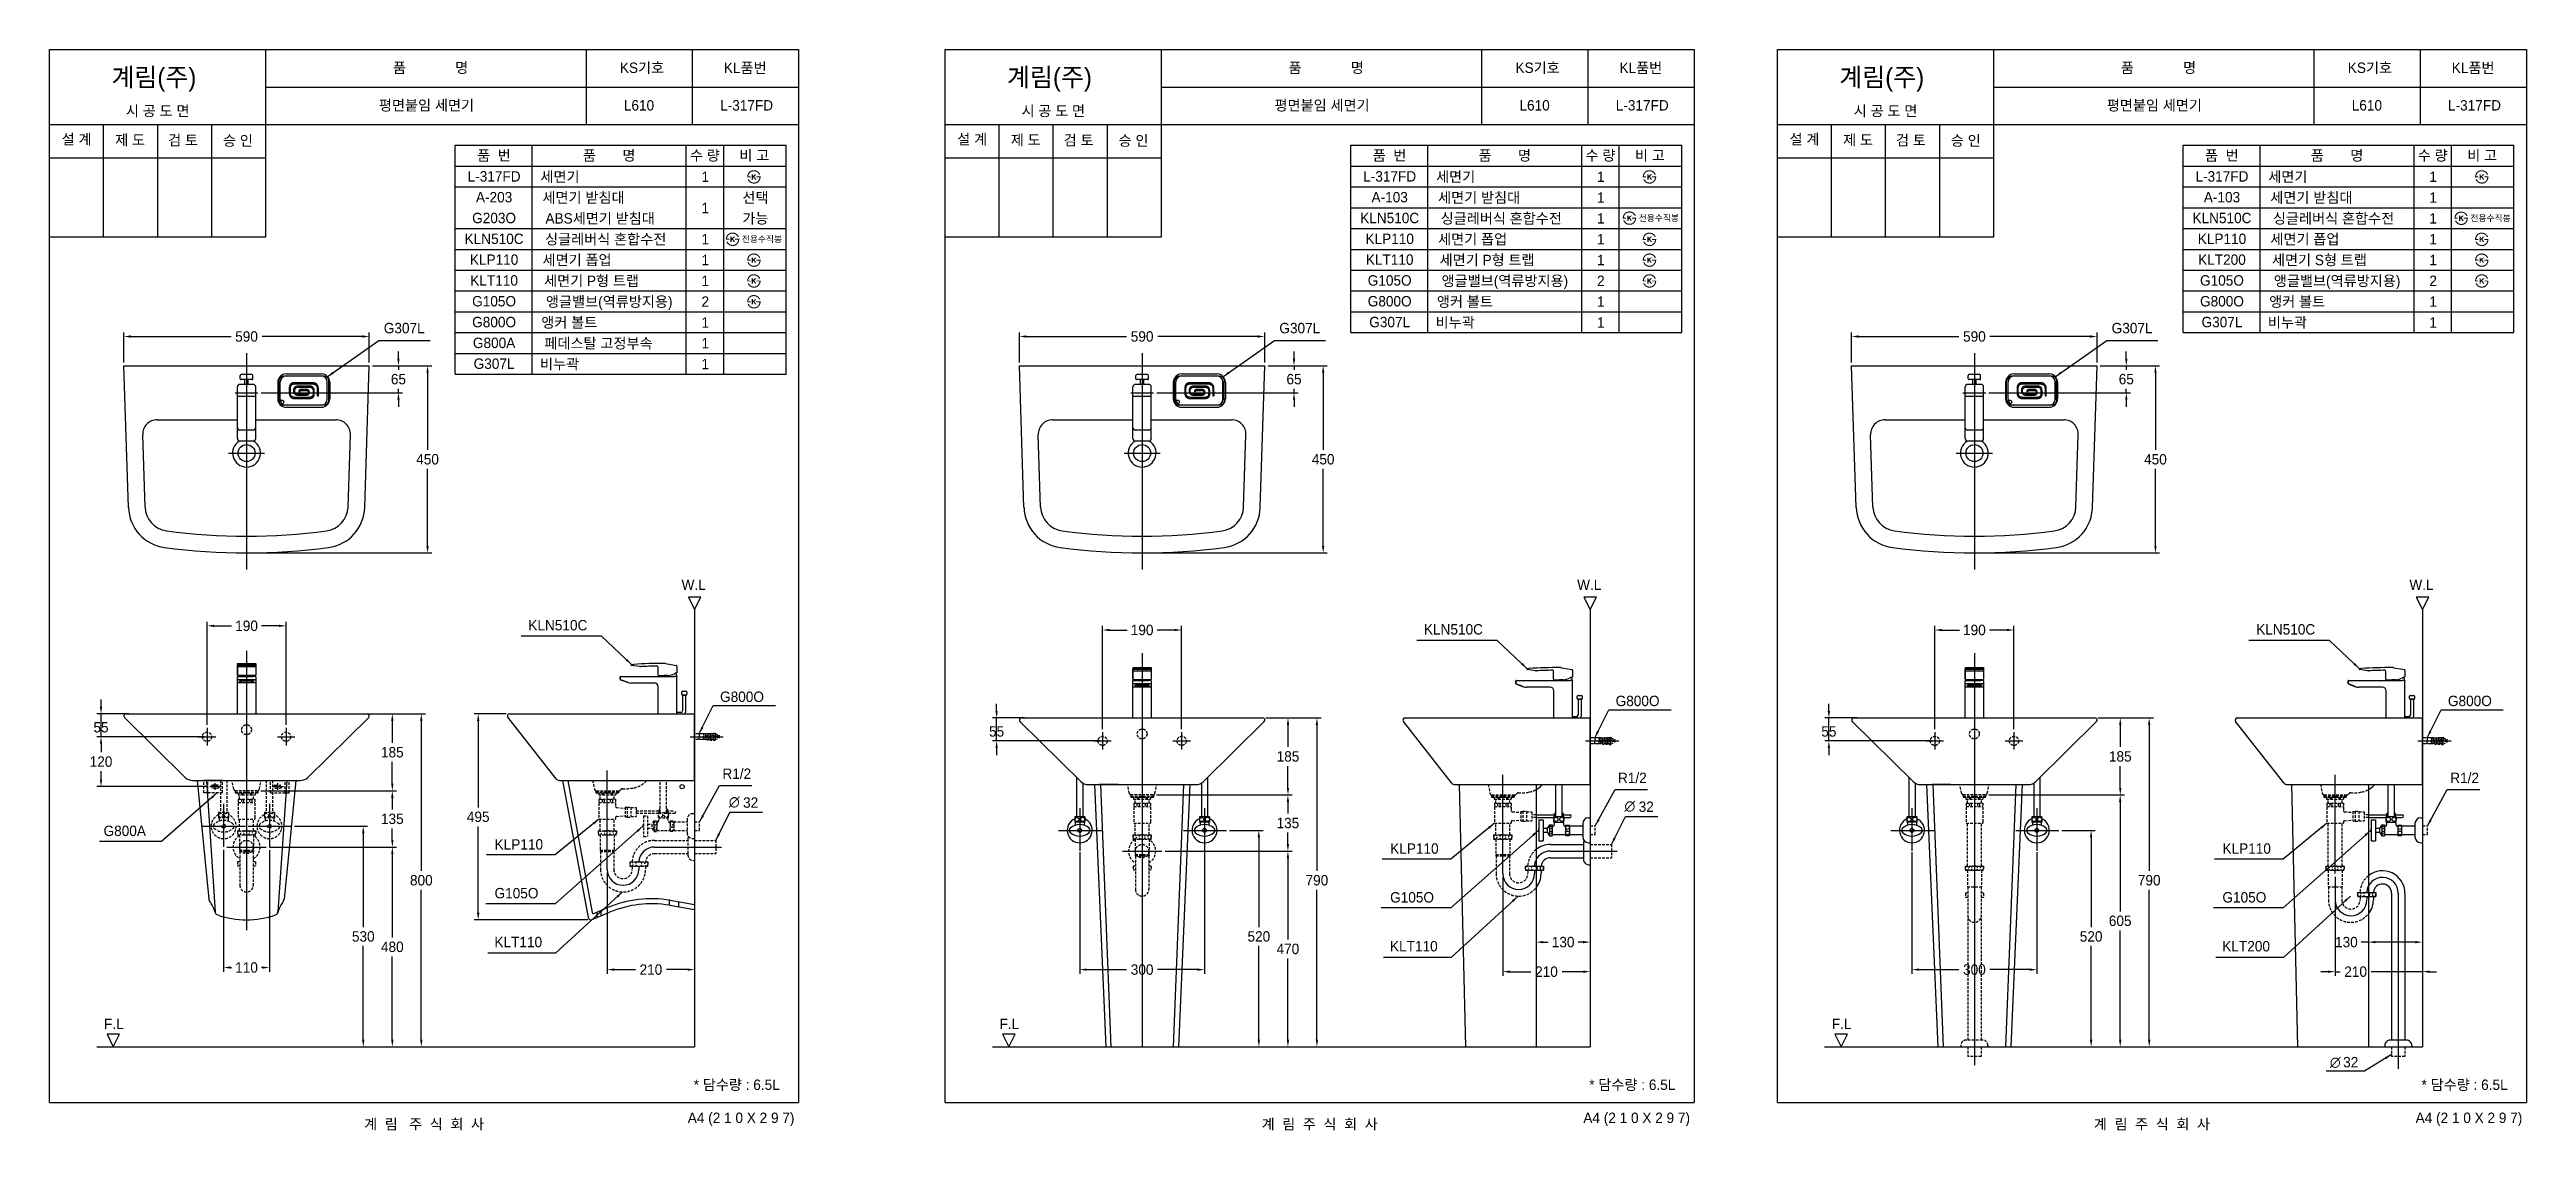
# Model space of a CAD drawing. Header units: millimetres. Extents: x 0 to 5952, y -67 to 2530.
import ezdxf
from ezdxf.enums import TextEntityAlignment as Align
from ezdxf.lldxf.tags import DXFTag

# ---------------------------------------------------------------- set-up
doc = ezdxf.new("R2010")
doc.units = ezdxf.units.MM
doc.header["$MEASUREMENT"] = 0
doc.linetypes.add('DASHED2', pattern=[9.525, 6.35, -3.175])
doc.layers.get('Defpoints').update_dxf_attribs({"color": 1})
for name, color, linetype in [('TEXT', 7, 'Continuous'), ('내부선 및 부속', 4, 'Continuous'), ('도각라인', 255, 'Continuous'), ('외형선', 3, 'Continuous'), ('점선', 6, 'DASHED2'), ('중심선', 1, 'DASHED'), ('치수선', 7, 'Continuous')]:
    doc.layers.add(name, color=color, linetype=linetype)
doc.styles.add('140911', font='HBATANG.TTF')
doc.styles.add('____', font='')
doc.styles.add('타이틀', font='H2GTRM.TTF', dxfattribs={"height": 25})
doc.styles.get('____').set_extended_font_data('굴림')
tags = doc.linetypes.add('DASHDOT', pattern=[70, 31, -13, 13, -13]).pattern_tags.tags
tags[10:11] = [DXFTag(74, 4), DXFTag(75, 0), DXFTag(340, '0'), DXFTag(46, 0.0), DXFTag(50, 0.0), DXFTag(44, 0.0), DXFTag(45, 0.0)]
tags[8:9] = [DXFTag(74, 4), DXFTag(75, 0), DXFTag(340, '0'), DXFTag(46, 0.0), DXFTag(50, 0.0), DXFTag(44, 0.0), DXFTag(45, 0.0)]
tags[6:7] = [DXFTag(74, 4), DXFTag(75, 0), DXFTag(340, '0'), DXFTag(46, 0.0), DXFTag(50, 0.0), DXFTag(44, 0.0), DXFTag(45, 0.0)]
tags[4:5] = [DXFTag(74, 4), DXFTag(75, 0), DXFTag(340, '0'), DXFTag(46, 0.0), DXFTag(50, 0.0), DXFTag(44, 0.0), DXFTag(45, 0.0)]
tags = doc.linetypes.add('DASHED', pattern=[25.72, 12.86, -12.86]).pattern_tags.tags
tags[6:7] = [DXFTag(74, 4), DXFTag(75, 0), DXFTag(340, '0'), DXFTag(46, 0.0), DXFTag(50, 0.0), DXFTag(44, 0.0), DXFTag(45, 0.0)]
tags[4:5] = [DXFTag(74, 4), DXFTag(75, 0), DXFTag(340, '0'), DXFTag(46, 0.0), DXFTag(50, 0.0), DXFTag(44, 0.0), DXFTag(45, 0.0)]
doc.dimstyles.new('MSADIM', dxfattribs={"dimtxt": 33, "dimasz": 17, "dimexe": 10, "dimexo": 7.5, "dimgap": 10, "dimtad": 0, "dimtih": 1, "dimtoh": 1, "dimdec": 0, "dimzin": 1, "dimdsep": 46, "dimtxsty": '____', "dimcen": 11.25, "dimadec": 0, "dimazin": 0, "dimtfac": 1, "dimtdec": 0, "dimtix": 1, "dimtmove": 0, "dimatfit": 3, "dimfxl": 0, "dimtolj": 1, "dimtzin": 1, "dimarcsym": 0})

msp = doc.modelspace()

# ---------------------------------------------------------------- texts
at = {"layer": 'TEXT', "style": '타이틀'}
for s, height, p in [('품             명', 25, (915.7, 2486.4)), ('KS기호', 25, (1423.8, 2486.3)), ('KL품번', 25, (1671.8, 2486.1)), ('품             명', 25, (3067.8, 2486.4)), ('KS기호', 25, (3575.9, 2486.3)), ('KL품번', 25, (3823.9, 2486.1)), ('품             명', 25, (5067.8, 2486.4)), ('KS기호', 25, (5575.9, 2486.3)), ('KL품번', 25, (5823.9, 2486.1)), ('시 공 도 면', 25, (259.9, 2382.7)), ('평면붙임 세면기', 25, (905.8, 2396)), ('L610', 25, (1416.5, 2396)), ('L-317FD', 25, (1675.1, 2396)), ('시 공 도 면', 25, (2412, 2382.7)), ('평면붙임 세면기', 25, (3057.9, 2396)), ('L610', 25, (3568.6, 2396)), ('L-317FD', 25, (3827.2, 2396)), ('시 공 도 면', 25, (4412, 2382.7)), ('평면붙임 세면기', 25, (5057.9, 2396)), ('L610', 25, (5568.6, 2396)), ('L-317FD', 25, (5827.2, 2396)), ('설 계', 25, (65, 2314.6)), ('제 도', 25, (193.8, 2312.9)), ('검 토', 25, (320.8, 2312.3)), ('승 인', 25, (452.7, 2311.4)), ('설 계', 25, (2217.1, 2314.6)), ('제 도', 25, (2345.8, 2312.9)), ('검 토', 25, (2472.9, 2312.3)), ('승 인', 25, (2604.8, 2311.4)), ('설 계', 25, (4217.1, 2314.6)), ('제 도', 25, (4345.8, 2312.9)), ('검 토', 25, (4472.9, 2312.3)), ('승 인', 25, (4604.8, 2311.4)), ('품  번', 25, (1067.9, 2275.7)), ('품       명', 25, (1344.8, 2275.7)), ('수 량', 25, (1574.8, 2275.7)), ('비 고', 25, (1693.6, 2275.7)), ('품  번', 25, (3220, 2275.7)), ('품       명', 25, (3496.9, 2275.7)), ('수 량', 25, (3726.9, 2275.7)), ('비 고', 25, (3845.7, 2275.7)), ('품  번', 25, (5220, 2275.7)), ('품       명', 25, (5496.9, 2275.7)), ('수 량', 25, (5726.9, 2275.7)), ('비 고', 25, (5845.7, 2275.7)), ('L-317FD', 25, (1068.3, 2225.3)), ('세면기', 25, (1226.7, 2224.4)), ('1', 25, (1575.7, 2224.4)), ('L-317FD', 25, (3220.4, 2225.3)), ('세면기', 25, (3378.8, 2224.4)), ('1', 25, (3727.8, 2224.4)), ('L-317FD', 25, (5220.4, 2225.3)), ('세면기', 25, (5378.8, 2224.4)), ('1', 25, (5727.8, 2224.4)), ('A-203', 25, (1068.3, 2175.3)), (' 세면기 받침대', 25, (1278.6, 2174.4)), ('1', 25, (1575.7, 2149.4)), ('선택', 25, (1696.3, 2174.4)), ('A-103', 25, (3220.4, 2175.3)), (' 세면기 받침대', 25, (3430.7, 2174.4)), ('1', 25, (3727.8, 2174.4)), ('A-103', 25, (5220.4, 2175.3)), (' 세면기 받침대', 25, (5430.7, 2174.4)), ('1', 25, (5727.8, 2174.4)), ('KLN510C', 25, (1068.3, 2075.3)), ('G203O', 25, (1068.3, 2125.3)), ('ABS세면기 받침대', 25, (1323.1, 2124.4)), ('싱글레버식 혼합수전', 25, (1336.4, 2074.4)), ('1', 25, (1575.7, 2074.4)), ('전용수직봉', 15, (1711.9, 2074.6)), ('가능', 25, (1696.3, 2124.4)), ('KLN510C', 25, (3220.4, 2125.3)), ('KLP110', 25, (3220.4, 2075.3)), ('세면기 폽업', 25, (3419.7, 2074.4)), ('싱글레버식 혼합수전', 25, (3488.5, 2124.4)), ('1', 25, (3727.8, 2124.4)), ('1', 25, (3727.8, 2074.4)), ('전용수직봉', 15, (3867.2, 2125.3)), ('KLN510C', 25, (5220.4, 2125.3)), ('KLP110', 25, (5220.4, 2075.3)), ('세면기 폽업', 25, (5419.7, 2074.4)), ('싱글레버식 혼합수전', 25, (5488.5, 2124.4)), ('1', 25, (5727.8, 2124.4)), ('1', 25, (5727.8, 2074.4)), ('전용수직봉', 15, (5865.8, 2125)), ('KLP110', 25, (1068.3, 2025.3)), ('세면기 폽업', 25, (1267.6, 2024.4)), ('1', 25, (1575.7, 2024.4)), ('KLT110', 25, (3220.4, 2025.3)), ('세면기 P형 트랩', 25, (3454.5, 2024.4)), ('1', 25, (3727.8, 2024.4)), ('KLT200', 25, (5220.4, 2025.3)), ('세면기 S형 트랩', 25, (5454.5, 2024.4)), ('1', 25, (5727.8, 2024.4)), ('KLT110', 25, (1068.3, 1975.3)), ('세면기 P형 트랩', 25, (1302.4, 1974.4)), ('1', 25, (1575.7, 1974.4)), ('G105O', 25, (3220.4, 1975.3)), ('앵글밸브(역류방지용)', 25, (3497.1, 1974.4)), ('2', 25, (3727.8, 1974.4)), ('G105O', 25, (5220.4, 1975.3)), ('앵글밸브(역류방지용)', 25, (5497.1, 1974.4)), ('2', 25, (5727.8, 1974.4)), ('G105O', 25, (1068.3, 1925.3)), ('앵글밸브(역류방지용)', 25, (1345, 1924.4)), ('2', 25, (1575.7, 1924.4)), ('G800O', 25, (3220.4, 1925.3)), ('앵커 볼트', 25, (3401.1, 1924.4)), ('1', 25, (3727.8, 1924.4)), ('G800O', 25, (5220.4, 1925.3)), ('앵커 볼트', 25, (5401.1, 1924.4)), ('1', 25, (5727.8, 1924.4)), ('G800O', 25, (1068.3, 1875.3)), ('앵커 볼트', 25, (1249, 1874.4)), ('1', 25, (1575.7, 1874.4)), ('G307L', 25, (3220.4, 1875.3)), ('비누곽', 25, (3377.7, 1874.4)), ('1', 25, (3727.8, 1874.4)), ('G307L', 25, (5220.4, 1875.3)), ('비누곽', 25, (5377.7, 1874.4)), ('1', 25, (5727.8, 1874.4)), ('G800A', 25, (1068.3, 1825.3)), ('G307L', 25, (1068.3, 1775.3)), ('비누곽', 25, (1225.6, 1774.4)), ('페데스탈 고정부속', 25, (1319.1, 1824.4)), ('1', 25, (1575.7, 1824.4)), ('1', 25, (1575.7, 1774.4)), ('* 담수량 : 6.5L', 25, (1651.3, 42.9)), ('* 담수량 : 6.5L', 25, (3803.4, 42.9)), ('* 담수량 : 6.5L', 25, (5803.4, 42.9)), ('계  림   주  식  회  사', 25, (900, -51.7)), ('계  림  주  식  회  사', 25, (3052.1, -51.7)), ('계  림  주  식  회  사', 25, (5052.1, -51.7))]:
    msp.add_text(s, height=height, dxfattribs=at).set_placement(p, align=Align.MIDDLE_CENTER)
for p in [(148.7, 2441.8), (2300.8, 2441.8), (4300.8, 2441.8)]:
    msp.add_text('계림(주)', height=44, dxfattribs=at).set_placement(p)
for s, p in [('W.L', (1547.8, 1244.2)), ('W.L', (3699.9, 1244.2)), ('W.L', (5699.9, 1244.2)), ('F.L', (154.6, 189.1)), ('F.L', (2306.6, 189.1)), ('F.L', (4306.6, 189.1))]:
    msp.add_text(s, height=25, dxfattribs=at).set_placement(p, align=Align.MIDDLE)
for p in [(1790, -36.5), (3942.1, -36.5), (5942.1, -36.5)]:
    msp.add_text('A4 (2 1 0 X 2 9 7)', height=25, dxfattribs=at).set_placement(p, align=Align.MIDDLE_RIGHT)
at = {"layer": 'TEXT', "char_height": 25, "width": 380.447, "attachment_point": 1, "line_spacing_factor": 0.963855, "style": '타이틀'}
for s, insert in [('\\A1;G307L', (803.2, 1873.3)), ('\\A1;G307L', (2955.3, 1873.3)), ('\\A1;G307L', (4955.3, 1873.3)), ('\\A1;KLN510C', (1150.6, 1159.5)), ('\\A1;KLN510C', (3302.7, 1149.5)), ('\\A1;KLN510C', (5302.7, 1149.5)), ('\\A1;G800O', (1611.3, 987.6)), ('\\A1;G800O', (3763.4, 977.6)), ('\\A1;G800O', (5763.4, 977.6)), ('\\A1;G800A', (129.8, 665.4)), ('\\A1;KLP110', (1069.5, 632.9)), ('\\A1;KLP110', (3221.6, 622.9)), ('\\A1;KLP110', (5221.6, 622.9)), ('\\A1;G105O', (1069.4, 515.7)), ('\\A1;G105O', (3221.5, 505.7)), ('\\A1;G105O', (5221.5, 505.7)), ('\\A1;KLT110', (1069.1, 398.3)), ('\\A1;KLT110', (3221.2, 388.3)), ('\\A1;KLT200', (5221.2, 388.3))]:
    msp.add_mtext(s, dxfattribs=dict(at, insert=insert))
at = {"layer": '치수선'}
for s, style, p in [('∅', '140911', (1632.5, 710.2)), ('32', '타이틀', (1666.6, 708.4)), ('∅', '140911', (3784.5, 700.2)), ('32', '타이틀', (3818.7, 698.4)), ('∅', '140911', (5479.7, 84.5)), ('32', '타이틀', (5511.6, 84.7))]:
    msp.add_text(s, height=25, dxfattribs=dict(at, style=style)).set_placement(p)
at = {"layer": '치수선', "linetype": 'Continuous', "char_height": 25, "width": 380.447, "attachment_point": 1, "line_spacing_factor": 0.963855, "style": '타이틀'}
for insert in [(1616.9, 802.7), (3769, 792.7), (5769, 792.7)]:
    msp.add_mtext('\\A1;R1/2', dxfattribs=dict(at, insert=insert))

# ---------------------------------------------------------------- blocks, each defined once
blk = doc.blocks.new('*D1')
at = {"layer": 'Defpoints', "color": 0, "linetype": 'Continuous'}
for p in [(568.4, 1145.4), (378.4, 900.1), (568.4, 900.1)]:
    blk.add_point(p, dxfattribs=at)
at = {"layer": '치수선', "color": 0, "linetype": 'Continuous', "lineweight": -2}
for p, q in [((378.4, 907.6), (378.4, 1155.4)), ((395.4, 1145.4), (437.5, 1145.4)), ((551.4, 1145.4), (509.4, 1145.4)), ((568.4, 907.6), (568.4, 1155.4))]:
    blk.add_line(p, q, dxfattribs=at)
at = {"layer": '치수선', "color": 0, "linetype": 'Continuous'}
for points in [[(395.4, 1148.2), (395.4, 1142.6), (378.4, 1145.4)], [(551.4, 1148.2), (551.4, 1142.6), (568.4, 1145.4)]]:
    blk.add_solid(points, dxfattribs=at)
at = {"layer": '치수선', "color": 0, "linetype": 'Continuous', "insert": (473.4, 1145.4), "char_height": 25, "attachment_point": 5, "style": '____'}
blk.add_mtext('\\A1;190', dxfattribs=at)
blk = doc.blocks.new('*D2')
at = {"layer": 'Defpoints', "color": 0, "linetype": 'Continuous'}
for p in [(123.7, 934.1), (198.4, 934.1), (379.9, 879.1)]:
    blk.add_point(p, dxfattribs=at)
at = {"layer": '치수선', "color": 0, "linetype": 'Continuous', "lineweight": -2}
for p, q in [((123.7, 951.1), (123.7, 968.1)), ((190.9, 934.1), (113.7, 934.1)), ((123.7, 879.1), (123.7, 934.1)), ((372.4, 879.1), (113.7, 879.1)), ((123.7, 862.1), (123.7, 845.1))]:
    blk.add_line(p, q, dxfattribs=at)
at = {"layer": '치수선', "color": 0, "linetype": 'Continuous'}
for points in [[(120.9, 951.1), (126.5, 951.1), (123.7, 934.1)], [(120.9, 862.1), (126.5, 862.1), (123.7, 879.1)]]:
    blk.add_solid(points, dxfattribs=at)
at = {"layer": '치수선', "color": 0, "linetype": 'Continuous', "insert": (123.7, 901.6), "char_height": 25, "attachment_point": 5, "style": '____'}
blk.add_mtext('\\A1;55', dxfattribs=at)
blk = doc.blocks.new('*D3')
at = {"layer": 'Defpoints', "color": 0, "linetype": 'Continuous'}
for p in [(379.9, 879.1), (123.7, 759.1), (384.9, 759.1)]:
    blk.add_point(p, dxfattribs=at)
at = {"layer": '치수선', "color": 0, "linetype": 'Continuous', "lineweight": -2}
for p, q in [((372.4, 879.1), (113.7, 879.1)), ((123.7, 862.1), (123.7, 841.9)), ((123.7, 776.1), (123.7, 796.2)), ((377.4, 759.1), (113.7, 759.1))]:
    blk.add_line(p, q, dxfattribs=at)
at = {"layer": '치수선', "color": 0, "linetype": 'Continuous'}
for points in [[(120.9, 862.1), (126.5, 862.1), (123.7, 879.1)], [(120.9, 776.1), (126.5, 776.1), (123.7, 759.1)]]:
    blk.add_solid(points, dxfattribs=at)
at = {"layer": '치수선', "color": 0, "linetype": 'Continuous', "insert": (123.7, 819.1), "char_height": 25, "attachment_point": 5, "style": '____'}
blk.add_mtext('\\A1;120', dxfattribs=at)
blk = doc.blocks.new('*D4')
at = {"layer": 'Defpoints', "color": 0, "linetype": 'Continuous'}
for p in [(748.4, 934.1), (501.2, 749.1), (823.7, 749.1)]:
    blk.add_point(p, dxfattribs=at)
at = {"layer": '치수선', "color": 0, "linetype": 'Continuous', "lineweight": -2}
for p, q in [((755.9, 934.1), (833.7, 934.1)), ((823.7, 917.1), (823.7, 864.4)), ((823.7, 766.1), (823.7, 818.7)), ((508.7, 749.1), (833.7, 749.1))]:
    blk.add_line(p, q, dxfattribs=at)
at = {"layer": '치수선', "color": 0, "linetype": 'Continuous'}
for points in [[(820.9, 917.1), (826.6, 917.1), (823.7, 934.1)], [(820.9, 766.1), (826.6, 766.1), (823.7, 749.1)]]:
    blk.add_solid(points, dxfattribs=at)
at = {"layer": '치수선', "color": 0, "linetype": 'Continuous', "insert": (823.7, 841.6), "char_height": 25, "attachment_point": 5, "style": '____'}
blk.add_mtext('\\A1;185', dxfattribs=at)
blk = doc.blocks.new('*D5')
at = {"layer": 'Defpoints', "color": 0, "linetype": 'Continuous'}
for p in [(500.4, 749.1), (823.7, 749.1), (520.9, 614.1)]:
    blk.add_point(p, dxfattribs=at)
at = {"layer": '치수선', "color": 0, "linetype": 'Continuous', "lineweight": -2}
for p, q in [((507.9, 749.1), (833.7, 749.1)), ((823.7, 732.1), (823.7, 704.4)), ((823.7, 631.1), (823.7, 658.7)), ((528.4, 614.1), (833.7, 614.1))]:
    blk.add_line(p, q, dxfattribs=at)
at = {"layer": '치수선', "color": 0, "linetype": 'Continuous'}
for points in [[(820.9, 732.1), (826.6, 732.1), (823.7, 749.1)], [(820.9, 631.1), (826.6, 631.1), (823.7, 614.1)]]:
    blk.add_solid(points, dxfattribs=at)
at = {"layer": '치수선', "color": 0, "linetype": 'Continuous', "insert": (823.7, 681.6), "char_height": 25, "attachment_point": 5, "style": '____'}
blk.add_mtext('\\A1;135', dxfattribs=at)
blk = doc.blocks.new('*D6')
at = {"layer": 'Defpoints', "color": 0, "linetype": 'Continuous'}
for p in [(520.9, 614.1), (817.2, 134.1), (823.7, 134.1)]:
    blk.add_point(p, dxfattribs=at)
at = {"layer": '치수선', "color": 0, "linetype": 'Continuous', "lineweight": -2}
for p, q in [((528.4, 614.1), (833.7, 614.1)), ((823.7, 597.1), (823.7, 396.9)), ((823.7, 151.1), (823.7, 351.2)), ((824.7, 134.1), (833.7, 134.1))]:
    blk.add_line(p, q, dxfattribs=at)
at = {"layer": '치수선', "color": 0, "linetype": 'Continuous'}
for points in [[(820.9, 597.1), (826.6, 597.1), (823.7, 614.1)], [(820.9, 151.1), (826.6, 151.1), (823.7, 134.1)]]:
    blk.add_solid(points, dxfattribs=at)
at = {"layer": '치수선', "color": 0, "linetype": 'Continuous', "insert": (823.7, 374.1), "char_height": 25, "attachment_point": 5, "style": '____'}
blk.add_mtext('\\A1;480', dxfattribs=at)
blk = doc.blocks.new('*D7')
at = {"layer": 'Defpoints', "color": 0, "linetype": 'Continuous'}
for p in [(748.4, 934.1), (870.9, 134.1), (893.4, 134.1)]:
    blk.add_point(p, dxfattribs=at)
at = {"layer": '치수선', "color": 0, "linetype": 'Continuous', "lineweight": -2}
for p, q in [((755.9, 934.1), (903.4, 934.1)), ((893.4, 917.1), (893.4, 556.9)), ((893.4, 151.1), (893.4, 511.3)), ((878.4, 134.1), (903.4, 134.1))]:
    blk.add_line(p, q, dxfattribs=at)
at = {"layer": '치수선', "color": 0, "linetype": 'Continuous'}
for points in [[(890.6, 917.1), (896.2, 917.1), (893.4, 934.1)], [(890.6, 151.1), (896.2, 151.1), (893.4, 134.1)]]:
    blk.add_solid(points, dxfattribs=at)
at = {"layer": '치수선', "color": 0, "linetype": 'Continuous', "insert": (893.4, 534.1), "char_height": 25, "attachment_point": 5, "style": '____'}
blk.add_mtext('\\A1;800', dxfattribs=at)
blk = doc.blocks.new('*D8')
at = {"layer": 'Defpoints', "color": 0, "linetype": 'Continuous'}
for p in [(581.2, 664.1), (725.2, 134.1), (753.9, 134.1)]:
    blk.add_point(p, dxfattribs=at)
at = {"layer": '치수선', "color": 0, "linetype": 'Continuous', "lineweight": -2}
for p, q in [((588.7, 664.1), (763.9, 664.1)), ((753.9, 647.1), (753.9, 421.9)), ((753.9, 151.1), (753.9, 376.3)), ((732.7, 134.1), (763.9, 134.1))]:
    blk.add_line(p, q, dxfattribs=at)
at = {"layer": '치수선', "color": 0, "linetype": 'Continuous'}
for points in [[(751, 647.1), (756.7, 647.1), (753.9, 664.1)], [(751, 151.1), (756.7, 151.1), (753.9, 134.1)]]:
    blk.add_solid(points, dxfattribs=at)
at = {"layer": '치수선', "color": 0, "linetype": 'Continuous', "insert": (753.9, 399.1), "char_height": 25, "attachment_point": 5, "style": '____'}
blk.add_mtext('\\A1;530', dxfattribs=at)
blk = doc.blocks.new('*D9')
at = {"layer": 'Defpoints', "color": 0, "linetype": 'Continuous'}
for p in [(418.4, 614.5), (528.4, 614.1), (528.4, 324.5)]:
    blk.add_point(p, dxfattribs=at)
at = {"layer": '치수선', "color": 0, "linetype": 'Continuous', "lineweight": -2}
for p, q in [((418.4, 607), (418.4, 314.5)), ((528.4, 606.6), (528.4, 314.5)), ((435.4, 324.5), (437.5, 324.5)), ((511.4, 324.5), (509.4, 324.5))]:
    blk.add_line(p, q, dxfattribs=at)
at = {"layer": '치수선', "color": 0, "linetype": 'Continuous'}
for points in [[(435.4, 327.3), (435.4, 321.7), (418.4, 324.5)], [(511.4, 327.3), (511.4, 321.7), (528.4, 324.5)]]:
    blk.add_solid(points, dxfattribs=at)
at = {"layer": '치수선', "color": 0, "linetype": 'Continuous', "insert": (473.4, 324.5), "char_height": 25, "attachment_point": 5, "style": '____'}
blk.add_mtext('\\A1;110', dxfattribs=at)
blk = doc.blocks.new('*D10')
at = {"layer": 'Defpoints', "color": 0, "linetype": 'Continuous'}
for p in [(768.4, 1840.5), (178.4, 1770.5), (768.4, 1770.5)]:
    blk.add_point(p, dxfattribs=at)
at = {"layer": '치수선', "color": 0, "linetype": 'Continuous', "lineweight": -2}
for p, q in [((178.4, 1778), (178.4, 1850.5)), ((768.4, 1778), (768.4, 1850.5)), ((195.4, 1840.5), (436.1, 1840.5)), ((751.4, 1840.5), (510.8, 1840.5))]:
    blk.add_line(p, q, dxfattribs=at)
at = {"layer": '치수선', "color": 0, "linetype": 'Continuous'}
for points in [[(195.4, 1843.4), (195.4, 1837.7), (178.4, 1840.5)], [(751.4, 1843.4), (751.4, 1837.7), (768.4, 1840.5)]]:
    blk.add_solid(points, dxfattribs=at)
at = {"layer": '치수선', "color": 0, "linetype": 'Continuous', "insert": (473.4, 1840.5), "char_height": 25, "attachment_point": 5, "style": '____'}
blk.add_mtext('\\A1;590', dxfattribs=at)
blk = doc.blocks.new('*D11')
at = {"layer": 'Defpoints', "color": 0, "linetype": 'Continuous'}
for p in [(768.4, 1770.5), (500.9, 1705.5), (838.4, 1705.5)]:
    blk.add_point(p, dxfattribs=at)
at = {"layer": '치수선', "color": 0, "linetype": 'Continuous', "lineweight": -2}
for p, q in [((838.4, 1787.5), (838.4, 1804.5)), ((775.9, 1770.5), (848.4, 1770.5)), ((838.4, 1770.5), (838.4, 1760.8)), ((508.4, 1705.5), (848.4, 1705.5)), ((838.4, 1705.5), (838.4, 1715.2)), ((838.4, 1688.5), (838.4, 1671.5))]:
    blk.add_line(p, q, dxfattribs=at)
at = {"layer": '치수선', "color": 0, "linetype": 'Continuous'}
for points in [[(835.6, 1787.5), (841.3, 1787.5), (838.4, 1770.5)], [(835.6, 1688.5), (841.3, 1688.5), (838.4, 1705.5)]]:
    blk.add_solid(points, dxfattribs=at)
at = {"layer": '치수선', "color": 0, "linetype": 'Continuous', "insert": (838.4, 1738), "char_height": 25, "attachment_point": 5, "style": '____'}
blk.add_mtext('\\A1;65', dxfattribs=at)
blk = doc.blocks.new('*D12')
at = {"layer": 'Defpoints', "color": 0, "linetype": 'Continuous'}
for p in [(768.4, 1770.5), (473.4, 1320.5), (908.4, 1320.5)]:
    blk.add_point(p, dxfattribs=at)
at = {"layer": '치수선', "color": 0, "linetype": 'Continuous', "lineweight": -2}
for p, q in [((775.9, 1770.5), (918.4, 1770.5)), ((908.4, 1753.5), (908.4, 1568.4)), ((908.4, 1337.5), (908.4, 1522.7)), ((480.9, 1320.5), (918.4, 1320.5))]:
    blk.add_line(p, q, dxfattribs=at)
at = {"layer": '치수선', "color": 0, "linetype": 'Continuous'}
for points in [[(905.6, 1753.5), (911.3, 1753.5), (908.4, 1770.5)], [(905.6, 1337.5), (911.3, 1337.5), (908.4, 1320.5)]]:
    blk.add_solid(points, dxfattribs=at)
at = {"layer": '치수선', "color": 0, "linetype": 'Continuous', "insert": (908.4, 1545.5), "char_height": 25, "attachment_point": 5, "style": '____'}
blk.add_mtext('\\A1;450', dxfattribs=at)
blk = doc.blocks.new('*D13')
at = {"layer": 'Defpoints', "color": 0, "linetype": 'Continuous'}
for p in [(1105.1, 934.1), (1030.1, 439.1), (1300.9, 439.1)]:
    blk.add_point(p, dxfattribs=at)
at = {"layer": '치수선', "color": 0, "linetype": 'Continuous', "lineweight": -2}
for p, q in [((1097.6, 934.1), (1020.1, 934.1)), ((1030.1, 917.1), (1030.1, 709.4)), ((1030.1, 456.1), (1030.1, 663.7)), ((1293.4, 439.1), (1020.1, 439.1))]:
    blk.add_line(p, q, dxfattribs=at)
at = {"layer": '치수선', "color": 0, "linetype": 'Continuous'}
for points in [[(1027.3, 917.1), (1032.9, 917.1), (1030.1, 934.1)], [(1027.3, 456.1), (1032.9, 456.1), (1030.1, 439.1)]]:
    blk.add_solid(points, dxfattribs=at)
at = {"layer": '치수선', "color": 0, "linetype": 'Continuous', "insert": (1030.1, 686.6), "char_height": 25, "attachment_point": 5, "style": '____'}
blk.add_mtext('\\A1;495', dxfattribs=at)
blk = doc.blocks.new('*D14')
at = {"layer": 'Defpoints', "color": 0, "linetype": 'Continuous'}
for p in [(1340.1, 560.1), (1550.1, 479.1), (1340.1, 319.5)]:
    blk.add_point(p, dxfattribs=at)
at = {"layer": '치수선', "color": 0, "linetype": 'Continuous', "lineweight": -2}
for p, q in [((1340.1, 552.6), (1340.1, 309.5)), ((1550.1, 471.6), (1550.1, 309.5)), ((1357.1, 319.5), (1407.8, 319.5)), ((1533.1, 319.5), (1482.4, 319.5))]:
    blk.add_line(p, q, dxfattribs=at)
at = {"layer": '치수선', "color": 0, "linetype": 'Continuous'}
for points in [[(1357.1, 322.3), (1357.1, 316.7), (1340.1, 319.5)], [(1533.1, 322.3), (1533.1, 316.7), (1550.1, 319.5)]]:
    blk.add_solid(points, dxfattribs=at)
at = {"layer": '치수선', "color": 0, "linetype": 'Continuous', "insert": (1445.1, 319.5), "char_height": 25, "attachment_point": 5, "style": '____'}
blk.add_mtext('\\A1;210', dxfattribs=at)
blk = doc.blocks.new('*D15')
at = {"layer": 'Defpoints', "color": 0, "linetype": 'Continuous'}
for p in [(2720.5, 1135.4), (2530.5, 890.1), (2720.5, 890.1)]:
    blk.add_point(p, dxfattribs=at)
at = {"layer": '치수선', "color": 0, "linetype": 'Continuous', "lineweight": -2}
for p, q in [((2530.5, 897.6), (2530.5, 1145.4)), ((2547.5, 1135.4), (2589.6, 1135.4)), ((2703.5, 1135.4), (2661.5, 1135.4)), ((2720.5, 897.6), (2720.5, 1145.4))]:
    blk.add_line(p, q, dxfattribs=at)
at = {"layer": '치수선', "color": 0, "linetype": 'Continuous'}
for points in [[(2547.5, 1138.2), (2547.5, 1132.6), (2530.5, 1135.4)], [(2703.5, 1138.2), (2703.5, 1132.6), (2720.5, 1135.4)]]:
    blk.add_solid(points, dxfattribs=at)
at = {"layer": '치수선', "color": 0, "linetype": 'Continuous', "insert": (2625.5, 1135.4), "char_height": 25, "attachment_point": 5, "style": '____'}
blk.add_mtext('\\A1;190', dxfattribs=at)
blk = doc.blocks.new('*D16')
at = {"layer": 'Defpoints', "color": 0, "linetype": 'Continuous'}
for p in [(2275.8, 924.1), (2350.5, 924.1), (2532, 869.1)]:
    blk.add_point(p, dxfattribs=at)
at = {"layer": '치수선', "color": 0, "linetype": 'Continuous', "lineweight": -2}
for p, q in [((2275.8, 941.1), (2275.8, 958.1)), ((2343, 924.1), (2265.8, 924.1)), ((2275.8, 869.1), (2275.8, 924.1)), ((2524.5, 869.1), (2265.8, 869.1)), ((2275.8, 852.1), (2275.8, 835.1))]:
    blk.add_line(p, q, dxfattribs=at)
at = {"layer": '치수선', "color": 0, "linetype": 'Continuous'}
for points in [[(2273, 941.1), (2278.6, 941.1), (2275.8, 924.1)], [(2273, 852.1), (2278.6, 852.1), (2275.8, 869.1)]]:
    blk.add_solid(points, dxfattribs=at)
at = {"layer": '치수선', "color": 0, "linetype": 'Continuous', "insert": (2275.8, 891.6), "char_height": 25, "attachment_point": 5, "style": '____'}
blk.add_mtext('\\A1;55', dxfattribs=at)
blk = doc.blocks.new('*D17')
at = {"layer": 'Defpoints', "color": 0, "linetype": 'Continuous'}
for p in [(2673, 604.1), (2969.2, 134.1), (2975.8, 134.1)]:
    blk.add_point(p, dxfattribs=at)
at = {"layer": '치수선', "color": 0, "linetype": 'Continuous', "lineweight": -2}
for p, q in [((2680.5, 604.1), (2985.8, 604.1)), ((2975.8, 587.1), (2975.8, 391.9)), ((2975.8, 151.1), (2975.8, 346.2)), ((2976.7, 134.1), (2985.8, 134.1))]:
    blk.add_line(p, q, dxfattribs=at)
at = {"layer": '치수선', "color": 0, "linetype": 'Continuous'}
for points in [[(2973, 587.1), (2978.7, 587.1), (2975.8, 604.1)], [(2973, 151.1), (2978.7, 151.1), (2975.8, 134.1)]]:
    blk.add_solid(points, dxfattribs=at)
at = {"layer": '치수선', "color": 0, "linetype": 'Continuous', "insert": (2975.8, 369.1), "char_height": 25, "attachment_point": 5, "style": '____'}
blk.add_mtext('\\A1;470', dxfattribs=at)
blk = doc.blocks.new('*D18')
at = {"layer": 'Defpoints', "color": 0, "linetype": 'Continuous'}
for p in [(2915.5, 924.1), (3023, 134.1), (3045.5, 134.1)]:
    blk.add_point(p, dxfattribs=at)
at = {"layer": '치수선', "color": 0, "linetype": 'Continuous', "lineweight": -2}
for p, q in [((2923, 924.1), (3055.5, 924.1)), ((3045.5, 907.1), (3045.5, 556.9)), ((3045.5, 151.1), (3045.5, 511.2)), ((3030.5, 134.1), (3055.5, 134.1))]:
    blk.add_line(p, q, dxfattribs=at)
at = {"layer": '치수선', "color": 0, "linetype": 'Continuous'}
for points in [[(3042.7, 907.1), (3048.3, 907.1), (3045.5, 924.1)], [(3042.7, 151.1), (3048.3, 151.1), (3045.5, 134.1)]]:
    blk.add_solid(points, dxfattribs=at)
at = {"layer": '치수선', "color": 0, "linetype": 'Continuous', "insert": (3045.5, 534.1), "char_height": 25, "attachment_point": 5, "style": '____'}
blk.add_mtext('\\A1;790', dxfattribs=at)
blk = doc.blocks.new('*D19')
at = {"layer": 'Defpoints', "color": 0, "linetype": 'Continuous'}
for p in [(2828.3, 654.1), (2877.3, 134.1), (2906, 134.1)]:
    blk.add_point(p, dxfattribs=at)
at = {"layer": '치수선', "color": 0, "linetype": 'Continuous', "lineweight": -2}
for p, q in [((2835.8, 654.1), (2916, 654.1)), ((2906, 637.1), (2906, 421.9)), ((2906, 151.1), (2906, 376.3)), ((2884.8, 134.1), (2916, 134.1))]:
    blk.add_line(p, q, dxfattribs=at)
at = {"layer": '치수선', "color": 0, "linetype": 'Continuous'}
for points in [[(2903.1, 637.1), (2908.8, 637.1), (2906, 654.1)], [(2903.1, 151.1), (2908.8, 151.1), (2906, 134.1)]]:
    blk.add_solid(points, dxfattribs=at)
at = {"layer": '치수선', "color": 0, "linetype": 'Continuous', "insert": (2906, 399.1), "char_height": 25, "attachment_point": 5, "style": '____'}
blk.add_mtext('\\A1;520', dxfattribs=at)
blk = doc.blocks.new('*D20')
at = {"layer": 'Defpoints', "color": 0, "linetype": 'Continuous'}
for p in [(2475.5, 609.5), (2775.5, 609.5), (2775.5, 319.5)]:
    blk.add_point(p, dxfattribs=at)
at = {"layer": '치수선', "color": 0, "linetype": 'Continuous', "lineweight": -2}
for p, q in [((2475.5, 602), (2475.5, 309.5)), ((2775.5, 602), (2775.5, 309.5)), ((2492.5, 319.5), (2588.2, 319.5)), ((2758.5, 319.5), (2662.8, 319.5))]:
    blk.add_line(p, q, dxfattribs=at)
at = {"layer": '치수선', "color": 0, "linetype": 'Continuous'}
for points in [[(2492.5, 322.3), (2492.5, 316.7), (2475.5, 319.5)], [(2758.5, 322.3), (2758.5, 316.7), (2775.5, 319.5)]]:
    blk.add_solid(points, dxfattribs=at)
at = {"layer": '치수선', "color": 0, "linetype": 'Continuous', "insert": (2625.5, 319.5), "char_height": 25, "attachment_point": 5, "style": '____'}
blk.add_mtext('\\A1;300', dxfattribs=at)
blk = doc.blocks.new('*D21')
at = {"layer": 'Defpoints', "color": 0, "linetype": 'Continuous'}
for p in [(2920.5, 1840.5), (2330.5, 1770.5), (2920.5, 1770.5)]:
    blk.add_point(p, dxfattribs=at)
at = {"layer": '치수선', "color": 0, "linetype": 'Continuous', "lineweight": -2}
for p, q in [((2330.5, 1778), (2330.5, 1850.5)), ((2920.5, 1778), (2920.5, 1850.5)), ((2347.5, 1840.5), (2588.2, 1840.5)), ((2903.5, 1840.5), (2662.9, 1840.5))]:
    blk.add_line(p, q, dxfattribs=at)
at = {"layer": '치수선', "color": 0, "linetype": 'Continuous'}
for points in [[(2347.5, 1843.4), (2347.5, 1837.7), (2330.5, 1840.5)], [(2903.5, 1843.4), (2903.5, 1837.7), (2920.5, 1840.5)]]:
    blk.add_solid(points, dxfattribs=at)
at = {"layer": '치수선', "color": 0, "linetype": 'Continuous', "insert": (2625.5, 1840.5), "char_height": 25, "attachment_point": 5, "style": '____'}
blk.add_mtext('\\A1;590', dxfattribs=at)
blk = doc.blocks.new('*D22')
at = {"layer": 'Defpoints', "color": 0, "linetype": 'Continuous'}
for p in [(2920.5, 1770.5), (2653, 1705.5), (2990.5, 1705.5)]:
    blk.add_point(p, dxfattribs=at)
at = {"layer": '치수선', "color": 0, "linetype": 'Continuous', "lineweight": -2}
for p, q in [((2990.5, 1787.5), (2990.5, 1804.5)), ((2928, 1770.5), (3000.5, 1770.5)), ((2990.5, 1770.5), (2990.5, 1760.8)), ((2660.5, 1705.5), (3000.5, 1705.5)), ((2990.5, 1705.5), (2990.5, 1715.2)), ((2990.5, 1688.5), (2990.5, 1671.5))]:
    blk.add_line(p, q, dxfattribs=at)
at = {"layer": '치수선', "color": 0, "linetype": 'Continuous'}
for points in [[(2987.7, 1787.5), (2993.4, 1787.5), (2990.5, 1770.5)], [(2987.7, 1688.5), (2993.4, 1688.5), (2990.5, 1705.5)]]:
    blk.add_solid(points, dxfattribs=at)
at = {"layer": '치수선', "color": 0, "linetype": 'Continuous', "insert": (2990.5, 1738), "char_height": 25, "attachment_point": 5, "style": '____'}
blk.add_mtext('\\A1;65', dxfattribs=at)
blk = doc.blocks.new('*D23')
at = {"layer": 'Defpoints', "color": 0, "linetype": 'Continuous'}
for p in [(2920.5, 1770.5), (2625.5, 1320.5), (3060.5, 1320.5)]:
    blk.add_point(p, dxfattribs=at)
at = {"layer": '치수선', "color": 0, "linetype": 'Continuous', "lineweight": -2}
for p, q in [((2928, 1770.5), (3070.5, 1770.5)), ((3060.5, 1753.5), (3060.5, 1568.4)), ((3060.5, 1337.5), (3060.5, 1522.7)), ((2633, 1320.5), (3070.5, 1320.5))]:
    blk.add_line(p, q, dxfattribs=at)
at = {"layer": '치수선', "color": 0, "linetype": 'Continuous'}
for points in [[(3057.7, 1753.5), (3063.4, 1753.5), (3060.5, 1770.5)], [(3057.7, 1337.5), (3063.4, 1337.5), (3060.5, 1320.5)]]:
    blk.add_solid(points, dxfattribs=at)
at = {"layer": '치수선', "color": 0, "linetype": 'Continuous', "insert": (3060.5, 1545.5), "char_height": 25, "attachment_point": 5, "style": '____'}
blk.add_mtext('\\A1;450', dxfattribs=at)
blk = doc.blocks.new('*D24')
at = {"layer": 'Defpoints', "color": 0, "linetype": 'Continuous'}
for p in [(3492.2, 550.1), (3702.2, 474.1), (3492.2, 314.5)]:
    blk.add_point(p, dxfattribs=at)
at = {"layer": '치수선', "color": 0, "linetype": 'Continuous', "lineweight": -2}
for p, q in [((3492.2, 542.6), (3492.2, 304.5)), ((3702.2, 466.6), (3702.2, 304.5)), ((3509.2, 314.5), (3559.9, 314.5)), ((3685.2, 314.5), (3634.5, 314.5))]:
    blk.add_line(p, q, dxfattribs=at)
at = {"layer": '치수선', "color": 0, "linetype": 'Continuous'}
for points in [[(3509.2, 317.3), (3509.2, 311.7), (3492.2, 314.5)], [(3685.2, 317.3), (3685.2, 311.7), (3702.2, 314.5)]]:
    blk.add_solid(points, dxfattribs=at)
at = {"layer": '치수선', "color": 0, "linetype": 'Continuous', "insert": (3597.2, 314.5), "char_height": 25, "attachment_point": 5, "style": '____'}
blk.add_mtext('\\A1;210', dxfattribs=at)
blk = doc.blocks.new('*D25')
at = {"layer": 'Defpoints', "color": 0, "linetype": 'Continuous'}
for p in [(3702.2, 576.6), (3572.2, 409.9), (3572.2, 385.5)]:
    blk.add_point(p, dxfattribs=at)
at = {"layer": '치수선', "color": 0, "linetype": 'Continuous', "lineweight": -2}
for p, q in [((3702.2, 569.1), (3702.2, 375.5)), ((3572.2, 402.4), (3572.2, 375.5)), ((3589.2, 385.5), (3601.3, 385.5)), ((3685.2, 385.5), (3673.1, 385.5))]:
    blk.add_line(p, q, dxfattribs=at)
at = {"layer": '치수선', "color": 0, "linetype": 'Continuous'}
for points in [[(3589.2, 388.4), (3589.2, 382.7), (3572.2, 385.5)], [(3685.2, 388.4), (3685.2, 382.7), (3702.2, 385.5)]]:
    blk.add_solid(points, dxfattribs=at)
at = {"layer": '치수선', "color": 0, "linetype": 'Continuous', "insert": (3637.2, 385.5), "char_height": 25, "attachment_point": 5, "style": '____'}
blk.add_mtext('\\A1;130', dxfattribs=at)
blk = doc.blocks.new('*D26')
at = {"layer": 'Defpoints', "color": 0, "linetype": 'Continuous'}
for p in [(2652.5, 739.1), (2975.8, 739.1), (2673, 604.1)]:
    blk.add_point(p, dxfattribs=at)
at = {"layer": '치수선', "color": 0, "linetype": 'Continuous', "lineweight": -2}
for p, q in [((2660, 739.1), (2985.8, 739.1)), ((2975.8, 722.1), (2975.8, 694.4)), ((2680.5, 604.1), (2985.8, 604.1)), ((2975.8, 621.1), (2975.8, 648.7))]:
    blk.add_line(p, q, dxfattribs=at)
at = {"layer": '치수선', "color": 0, "linetype": 'Continuous'}
for points in [[(2973, 722.1), (2978.7, 722.1), (2975.8, 739.1)], [(2973, 621.1), (2978.7, 621.1), (2975.8, 604.1)]]:
    blk.add_solid(points, dxfattribs=at)
at = {"layer": '치수선', "color": 0, "linetype": 'Continuous', "insert": (2975.8, 671.6), "char_height": 25, "attachment_point": 5, "style": '____'}
blk.add_mtext('\\A1;135', dxfattribs=at)
blk = doc.blocks.new('*D27')
at = {"layer": 'Defpoints', "color": 0, "linetype": 'Continuous'}
for p in [(2915.5, 924.1), (2976, 924.1), (2652.5, 739.1)]:
    blk.add_point(p, dxfattribs=at)
at = {"layer": '치수선', "color": 0, "linetype": 'Continuous', "lineweight": -2}
for p, q in [((2923, 924.1), (2986, 924.1)), ((2976, 907.1), (2976, 854.4)), ((2976, 756.1), (2976, 808.7)), ((2660, 739.1), (2986, 739.1))]:
    blk.add_line(p, q, dxfattribs=at)
at = {"layer": '치수선', "color": 0, "linetype": 'Continuous'}
for points in [[(2973.2, 907.1), (2978.8, 907.1), (2976, 924.1)], [(2973.2, 756.1), (2978.8, 756.1), (2976, 739.1)]]:
    blk.add_solid(points, dxfattribs=at)
at = {"layer": '치수선', "color": 0, "linetype": 'Continuous', "insert": (2976, 831.6), "char_height": 25, "attachment_point": 5, "style": '____'}
blk.add_mtext('\\A1;185', dxfattribs=at)
blk = doc.blocks.new('*D28')
at = {"layer": 'Defpoints', "color": 0, "linetype": 'Continuous'}
for p in [(4720.5, 1135.4), (4530.5, 890.1), (4720.5, 890.1)]:
    blk.add_point(p, dxfattribs=at)
at = {"layer": '치수선', "color": 0, "linetype": 'Continuous', "lineweight": -2}
for p, q in [((4530.5, 897.6), (4530.5, 1145.4)), ((4547.5, 1135.4), (4589.6, 1135.4)), ((4703.5, 1135.4), (4661.5, 1135.4)), ((4720.5, 897.6), (4720.5, 1145.4))]:
    blk.add_line(p, q, dxfattribs=at)
at = {"layer": '치수선', "color": 0, "linetype": 'Continuous'}
for points in [[(4547.5, 1138.2), (4547.5, 1132.6), (4530.5, 1135.4)], [(4703.5, 1138.2), (4703.5, 1132.6), (4720.5, 1135.4)]]:
    blk.add_solid(points, dxfattribs=at)
at = {"layer": '치수선', "color": 0, "linetype": 'Continuous', "insert": (4625.5, 1135.4), "char_height": 25, "attachment_point": 5, "style": '____'}
blk.add_mtext('\\A1;190', dxfattribs=at)
blk = doc.blocks.new('*D29')
at = {"layer": 'Defpoints', "color": 0, "linetype": 'Continuous'}
for p in [(4275.8, 924.1), (4350.5, 924.1), (4532, 869.1)]:
    blk.add_point(p, dxfattribs=at)
at = {"layer": '치수선', "color": 0, "linetype": 'Continuous', "lineweight": -2}
for p, q in [((4275.8, 941.1), (4275.8, 958.1)), ((4343, 924.1), (4265.8, 924.1)), ((4275.8, 869.1), (4275.8, 924.1)), ((4524.5, 869.1), (4265.8, 869.1)), ((4275.8, 852.1), (4275.8, 835.1))]:
    blk.add_line(p, q, dxfattribs=at)
at = {"layer": '치수선', "color": 0, "linetype": 'Continuous'}
for points in [[(4273, 941.1), (4278.6, 941.1), (4275.8, 924.1)], [(4273, 852.1), (4278.6, 852.1), (4275.8, 869.1)]]:
    blk.add_solid(points, dxfattribs=at)
at = {"layer": '치수선', "color": 0, "linetype": 'Continuous', "insert": (4275.8, 891.6), "char_height": 25, "attachment_point": 5, "style": '____'}
blk.add_mtext('\\A1;55', dxfattribs=at)
blk = doc.blocks.new('*D30')
at = {"layer": 'Defpoints', "color": 0, "linetype": 'Continuous'}
for p in [(4915.5, 924.1), (5023, 134.1), (5045.5, 134.1)]:
    blk.add_point(p, dxfattribs=at)
at = {"layer": '치수선', "color": 0, "linetype": 'Continuous', "lineweight": -2}
for p, q in [((4923, 924.1), (5055.5, 924.1)), ((5045.5, 907.1), (5045.5, 556.9)), ((5045.5, 151.1), (5045.5, 511.2)), ((5030.5, 134.1), (5055.5, 134.1))]:
    blk.add_line(p, q, dxfattribs=at)
at = {"layer": '치수선', "color": 0, "linetype": 'Continuous'}
for points in [[(5042.7, 907.1), (5048.3, 907.1), (5045.5, 924.1)], [(5042.7, 151.1), (5048.3, 151.1), (5045.5, 134.1)]]:
    blk.add_solid(points, dxfattribs=at)
at = {"layer": '치수선', "color": 0, "linetype": 'Continuous', "insert": (5045.5, 534.1), "char_height": 25, "attachment_point": 5, "style": '____'}
blk.add_mtext('\\A1;790', dxfattribs=at)
blk = doc.blocks.new('*D31')
at = {"layer": 'Defpoints', "color": 0, "linetype": 'Continuous'}
for p in [(4828.3, 654.1), (4877.3, 134.1), (4906, 134.1)]:
    blk.add_point(p, dxfattribs=at)
at = {"layer": '치수선', "color": 0, "linetype": 'Continuous', "lineweight": -2}
for p, q in [((4835.8, 654.1), (4916, 654.1)), ((4906, 637.1), (4906, 421.9)), ((4906, 151.1), (4906, 376.3)), ((4884.8, 134.1), (4916, 134.1))]:
    blk.add_line(p, q, dxfattribs=at)
at = {"layer": '치수선', "color": 0, "linetype": 'Continuous'}
for points in [[(4903.1, 637.1), (4908.8, 637.1), (4906, 654.1)], [(4903.1, 151.1), (4908.8, 151.1), (4906, 134.1)]]:
    blk.add_solid(points, dxfattribs=at)
at = {"layer": '치수선', "color": 0, "linetype": 'Continuous', "insert": (4906, 399.1), "char_height": 25, "attachment_point": 5, "style": '____'}
blk.add_mtext('\\A1;520', dxfattribs=at)
blk = doc.blocks.new('*D32')
at = {"layer": 'Defpoints', "color": 0, "linetype": 'Continuous'}
for p in [(4475.5, 609.5), (4775.5, 609.5), (4775.5, 319.5)]:
    blk.add_point(p, dxfattribs=at)
at = {"layer": '치수선', "color": 0, "linetype": 'Continuous', "lineweight": -2}
for p, q in [((4475.5, 602), (4475.5, 309.5)), ((4775.5, 602), (4775.5, 309.5)), ((4492.5, 319.5), (4588.2, 319.5)), ((4758.5, 319.5), (4662.8, 319.5))]:
    blk.add_line(p, q, dxfattribs=at)
at = {"layer": '치수선', "color": 0, "linetype": 'Continuous'}
for points in [[(4492.5, 322.3), (4492.5, 316.7), (4475.5, 319.5)], [(4758.5, 322.3), (4758.5, 316.7), (4775.5, 319.5)]]:
    blk.add_solid(points, dxfattribs=at)
at = {"layer": '치수선', "color": 0, "linetype": 'Continuous', "insert": (4625.5, 319.5), "char_height": 25, "attachment_point": 5, "style": '____'}
blk.add_mtext('\\A1;300', dxfattribs=at)
blk = doc.blocks.new('*D34')
at = {"layer": 'Defpoints', "color": 0, "linetype": 'Continuous'}
for p in [(4920.5, 1840.5), (4330.5, 1770.5), (4920.5, 1770.5)]:
    blk.add_point(p, dxfattribs=at)
at = {"layer": '치수선', "color": 0, "linetype": 'Continuous', "lineweight": -2}
for p, q in [((4330.5, 1778), (4330.5, 1850.5)), ((4920.5, 1778), (4920.5, 1850.5)), ((4347.5, 1840.5), (4588.2, 1840.5)), ((4903.5, 1840.5), (4662.9, 1840.5))]:
    blk.add_line(p, q, dxfattribs=at)
at = {"layer": '치수선', "color": 0, "linetype": 'Continuous'}
for points in [[(4347.5, 1843.4), (4347.5, 1837.7), (4330.5, 1840.5)], [(4903.5, 1843.4), (4903.5, 1837.7), (4920.5, 1840.5)]]:
    blk.add_solid(points, dxfattribs=at)
at = {"layer": '치수선', "color": 0, "linetype": 'Continuous', "insert": (4625.5, 1840.5), "char_height": 25, "attachment_point": 5, "style": '____'}
blk.add_mtext('\\A1;590', dxfattribs=at)
blk = doc.blocks.new('*D35')
at = {"layer": 'Defpoints', "color": 0, "linetype": 'Continuous'}
for p in [(4920.5, 1770.5), (4653, 1705.5), (4990.5, 1705.5)]:
    blk.add_point(p, dxfattribs=at)
at = {"layer": '치수선', "color": 0, "linetype": 'Continuous', "lineweight": -2}
for p, q in [((4990.5, 1787.5), (4990.5, 1804.5)), ((4928, 1770.5), (5000.5, 1770.5)), ((4990.5, 1770.5), (4990.5, 1760.8)), ((4660.5, 1705.5), (5000.5, 1705.5)), ((4990.5, 1705.5), (4990.5, 1715.2)), ((4990.5, 1688.5), (4990.5, 1671.5))]:
    blk.add_line(p, q, dxfattribs=at)
at = {"layer": '치수선', "color": 0, "linetype": 'Continuous'}
for points in [[(4987.7, 1787.5), (4993.4, 1787.5), (4990.5, 1770.5)], [(4987.7, 1688.5), (4993.4, 1688.5), (4990.5, 1705.5)]]:
    blk.add_solid(points, dxfattribs=at)
at = {"layer": '치수선', "color": 0, "linetype": 'Continuous', "insert": (4990.5, 1738), "char_height": 25, "attachment_point": 5, "style": '____'}
blk.add_mtext('\\A1;65', dxfattribs=at)
blk = doc.blocks.new('*D36')
at = {"layer": 'Defpoints', "color": 0, "linetype": 'Continuous'}
for p in [(4920.5, 1770.5), (4625.5, 1320.5), (5060.5, 1320.5)]:
    blk.add_point(p, dxfattribs=at)
at = {"layer": '치수선', "color": 0, "linetype": 'Continuous', "lineweight": -2}
for p, q in [((4928, 1770.5), (5070.5, 1770.5)), ((5060.5, 1753.5), (5060.5, 1568.4)), ((5060.5, 1337.5), (5060.5, 1522.7)), ((4633, 1320.5), (5070.5, 1320.5))]:
    blk.add_line(p, q, dxfattribs=at)
at = {"layer": '치수선', "color": 0, "linetype": 'Continuous'}
for points in [[(5057.7, 1753.5), (5063.4, 1753.5), (5060.5, 1770.5)], [(5057.7, 1337.5), (5063.4, 1337.5), (5060.5, 1320.5)]]:
    blk.add_solid(points, dxfattribs=at)
at = {"layer": '치수선', "color": 0, "linetype": 'Continuous', "insert": (5060.5, 1545.5), "char_height": 25, "attachment_point": 5, "style": '____'}
blk.add_mtext('\\A1;450', dxfattribs=at)
blk = doc.blocks.new('*D37')
at = {"layer": 'Defpoints', "color": 0, "linetype": 'Continuous'}
for p in [(5492.2, 550.1), (5702.2, 474.1), (5492.2, 314.5)]:
    blk.add_point(p, dxfattribs=at)
at = {"layer": '치수선', "color": 0, "linetype": 'Continuous', "lineweight": -2}
for p, q in [((5492.2, 542.6), (5492.2, 304.5)), ((5702.2, 466.6), (5702.2, 304.5)), ((5475.2, 314.5), (5458.2, 314.5)), ((5492.2, 314.5), (5504.3, 314.5)), ((5702.2, 314.5), (5578.9, 314.5)), ((5719.2, 314.5), (5736.2, 314.5))]:
    blk.add_line(p, q, dxfattribs=at)
at = {"layer": '치수선', "color": 0, "linetype": 'Continuous'}
for points in [[(5475.2, 317.3), (5475.2, 311.7), (5492.2, 314.5)], [(5719.2, 317.3), (5719.2, 311.7), (5702.2, 314.5)]]:
    blk.add_solid(points, dxfattribs=at)
at = {"layer": '치수선', "color": 0, "linetype": 'Continuous', "insert": (5541.6, 314.5), "char_height": 25, "attachment_point": 5, "style": '____'}
blk.add_mtext('\\A1;210', dxfattribs=at)
blk = doc.blocks.new('*D33')
at = {"layer": 'Defpoints', "color": 0, "linetype": 'Continuous'}
for p in [(5702.2, 576.6), (5572.2, 409.9), (5572.2, 385.5)]:
    blk.add_point(p, dxfattribs=at)
at = {"layer": '치수선', "color": 0, "linetype": 'Continuous', "lineweight": -2}
for p, q in [((5702.2, 569.1), (5702.2, 375.5)), ((5572.2, 385.5), (5555.2, 385.5)), ((5572.2, 402.4), (5572.2, 375.5)), ((5685.2, 385.5), (5589.2, 385.5))]:
    blk.add_line(p, q, dxfattribs=at)
at = {"layer": '치수선', "color": 0, "linetype": 'Continuous'}
for points in [[(5589.2, 388.4), (5589.2, 382.7), (5572.2, 385.5)], [(5685.2, 388.4), (5685.2, 382.7), (5702.2, 385.5)]]:
    blk.add_solid(points, dxfattribs=at)
at = {"layer": '치수선', "color": 0, "linetype": 'Continuous', "insert": (5519.3, 385.5), "char_height": 25, "attachment_point": 5, "style": '____'}
blk.add_mtext('\\A1;130', dxfattribs=at)
blk = doc.blocks.new('*D38')
at = {"layer": 'Defpoints', "color": 0, "linetype": 'Continuous'}
for p in [(4652.5, 739.1), (4975.8, 739.1), (4713, 134.1)]:
    blk.add_point(p, dxfattribs=at)
at = {"layer": '치수선', "color": 0, "linetype": 'Continuous', "lineweight": -2}
for p, q in [((4660, 739.1), (4985.8, 739.1)), ((4975.8, 722.1), (4975.8, 459.4)), ((4975.8, 151.1), (4975.8, 413.8)), ((4720.5, 134.1), (4985.8, 134.1))]:
    blk.add_line(p, q, dxfattribs=at)
at = {"layer": '치수선', "color": 0, "linetype": 'Continuous'}
for points in [[(4973, 722.1), (4978.7, 722.1), (4975.8, 739.1)], [(4973, 151.1), (4978.7, 151.1), (4975.8, 134.1)]]:
    blk.add_solid(points, dxfattribs=at)
at = {"layer": '치수선', "color": 0, "linetype": 'Continuous', "insert": (4975.8, 436.6), "char_height": 25, "attachment_point": 5, "style": '____'}
blk.add_mtext('\\A1;605', dxfattribs=at)
blk = doc.blocks.new('*D39')
at = {"layer": 'Defpoints', "color": 0, "linetype": 'Continuous'}
for p in [(4915.5, 924.1), (4976, 924.1), (4652.5, 739.1)]:
    blk.add_point(p, dxfattribs=at)
at = {"layer": '치수선', "color": 0, "linetype": 'Continuous', "lineweight": -2}
for p, q in [((4923, 924.1), (4986, 924.1)), ((4976, 907.1), (4976, 854.4)), ((4976, 756.1), (4976, 808.7)), ((4660, 739.1), (4986, 739.1))]:
    blk.add_line(p, q, dxfattribs=at)
at = {"layer": '치수선', "color": 0, "linetype": 'Continuous'}
for points in [[(4973.2, 907.1), (4978.8, 907.1), (4976, 924.1)], [(4973.2, 756.1), (4978.8, 756.1), (4976, 739.1)]]:
    blk.add_solid(points, dxfattribs=at)
at = {"layer": '치수선', "color": 0, "linetype": 'Continuous', "insert": (4976, 831.6), "char_height": 25, "attachment_point": 5, "style": '____'}
blk.add_mtext('\\A1;185', dxfattribs=at)

# ---------------------------------------------------------------- dimensions: what is measured, and where the dimension line sits
at = {"layer": '치수선', "linetype": 'Continuous'}
for base, p1, p2, picture, middle in [((768.4, 1840.5), (178.4, 1770.5), (768.4, 1770.5), '*D10', (473.4, 1840.5)), ((2920.5, 1840.5), (2330.5, 1770.5), (2920.5, 1770.5), '*D21', (2625.5, 1840.5)), ((4920.5, 1840.5), (4330.5, 1770.5), (4920.5, 1770.5), '*D34', (4625.5, 1840.5)), ((1340.1, 319.5), (1550.1, 479.1), (1340.1, 560.1), '*D14', (1445.1, 319.5)), ((3492.2, 314.5), (3702.2, 474.1), (3492.2, 550.1), '*D24', (3597.2, 314.5)), ((3572.2, 385.5), (3702.2, 576.6), (3572.2, 409.9), '*D25', (3637.2, 385.5))]:
    dim = msp.add_linear_dim(base=base, p1=p1, p2=p2, dimstyle='MSADIM', override={"dimtxt": 25}, dxfattribs=at)
    dim.commit()
    dim.dimension.update_dxf_attribs({"geometry": picture, "text_midpoint": middle})
for base, p1, p2, picture, middle in [((838.4, 1705.5), (768.4, 1770.5), (500.9, 1705.5), '*D11', (838.4, 1738)), ((2990.5, 1705.5), (2920.5, 1770.5), (2653, 1705.5), '*D22', (2990.5, 1738)), ((4990.5, 1705.5), (4920.5, 1770.5), (4653, 1705.5), '*D35', (4990.5, 1738)), ((908.4, 1320.5), (768.4, 1770.5), (473.4, 1320.5), '*D12', (908.4, 1545.5)), ((3060.5, 1320.5), (2920.5, 1770.5), (2625.5, 1320.5), '*D23', (3060.5, 1545.5)), ((5060.5, 1320.5), (4920.5, 1770.5), (4625.5, 1320.5), '*D36', (5060.5, 1545.5)), ((823.7, 749.1), (748.4, 934.1), (501.2, 749.1), '*D4', (823.7, 841.6)), ((1030.1, 439.1), (1105.1, 934.1), (1300.9, 439.1), '*D13', (1030.1, 686.6)), ((2976, 924.1), (2652.5, 739.1), (2915.5, 924.1), '*D27', (2976, 831.6)), ((4976, 924.1), (4652.5, 739.1), (4915.5, 924.1), '*D39', (4976, 831.6)), ((123.7, 759.1), (379.9, 879.1), (384.9, 759.1), '*D3', (123.7, 819.1)), ((823.7, 749.1), (520.9, 614.1), (500.4, 749.1), '*D5', (823.7, 681.6)), ((2975.8, 739.1), (2673, 604.1), (2652.5, 739.1), '*D26', (2975.8, 671.6)), ((4975.8, 739.1), (4713, 134.1), (4652.5, 739.1), '*D38', (4975.8, 436.6)), ((823.7, 134.1), (520.9, 614.1), (817.2, 134.1), '*D6', (823.7, 374.1)), ((2975.8, 134.1), (2673, 604.1), (2969.2, 134.1), '*D17', (2975.8, 369.1))]:
    dim = msp.add_linear_dim(base=base, p1=p1, p2=p2, angle=90, dimstyle='MSADIM', override={"dimtxt": 25}, dxfattribs=at)
    dim.commit()
    dim.dimension.update_dxf_attribs({"geometry": picture, "text_midpoint": middle})
for base, p1, p2, picture, middle in [((568.4, 1145.4), (378.4, 900.1), (568.4, 900.1), '*D1', (473.4, 1145.4)), ((2720.5, 1135.4), (2530.5, 890.1), (2720.5, 890.1), '*D15', (2625.5, 1135.4)), ((4720.5, 1135.4), (4530.5, 890.1), (4720.5, 890.1), '*D28', (4625.5, 1135.4)), ((528.4, 324.5), (418.4, 614.5), (528.4, 614.1), '*D9', (473.4, 324.5)), ((2775.5, 319.5), (2475.5, 609.5), (2775.5, 609.5), '*D20', (2625.5, 319.5)), ((4775.5, 319.5), (4475.5, 609.5), (4775.5, 609.5), '*D32', (4625.5, 319.5)), ((5492.2, 314.5), (5702.2, 474.1), (5492.2, 550.1), '*D37', (5541.6, 314.5)), ((5572.2, 385.5), (5702.2, 576.6), (5572.2, 409.9), '*D33', (5519.3, 385.5))]:
    dim = msp.add_linear_dim(base=base, p1=p1, p2=p2, dimstyle='MSADIM', override={"dimtxt": 25}, dxfattribs=at)
    dim.commit()
    dim.dimension.update_dxf_attribs({"geometry": picture, "text_midpoint": middle, "dimtype": 160})
for base, p1, p2, picture, middle in [((123.7, 934.1), (379.9, 879.1), (198.4, 934.1), '*D2', (123.7, 901.6)), ((2275.8, 924.1), (2532, 869.1), (2350.5, 924.1), '*D16', (2275.8, 891.6)), ((4275.8, 924.1), (4532, 869.1), (4350.5, 924.1), '*D29', (4275.8, 891.6)), ((893.4, 134.1), (748.4, 934.1), (870.9, 134.1), '*D7', (893.4, 534.1)), ((3045.5, 134.1), (2915.5, 924.1), (3023, 134.1), '*D18', (3045.5, 534.1)), ((5045.5, 134.1), (4915.5, 924.1), (5023, 134.1), '*D30', (5045.5, 534.1)), ((753.9, 134.1), (581.2, 664.1), (725.2, 134.1), '*D8', (753.9, 399.1)), ((2906, 134.1), (2828.3, 654.1), (2877.3, 134.1), '*D19', (2906, 399.1)), ((4906, 134.1), (4828.3, 654.1), (4877.3, 134.1), '*D31', (4906, 399.1))]:
    dim = msp.add_linear_dim(base=base, p1=p1, p2=p2, angle=90, dimstyle='MSADIM', override={"dimtxt": 25}, dxfattribs=at)
    dim.commit()
    dim.dimension.update_dxf_attribs({"geometry": picture, "text_midpoint": middle, "dimtype": 160})

# ---------------------------------------------------------------- hatches: boundary and pattern name
at = {"layer": 'TEXT'}
for points in [[(1676.6, 2222.8), (1676.6, 2223.2), (1676.6, 2223.6), (1676.5, 2224), (1676.6, 2224.4), (1676.6, 2224.8), (1676.6, 2225.2), (1676.6, 2225.6), (1676.7, 2226), (1676.7, 2226.4), (1676.8, 2226.8), (1676.8, 2227.2), (1676.9, 2227.6), (1677, 2228), (1677.1, 2228.4), (1677.2, 2228.8), (1677.3, 2229.1), (1677.4, 2229.5), (1677.5, 2229.9), (1677.7, 2230.3), (1677.8, 2230.6), (1678, 2231), (1678.1, 2231.4), (1678.3, 2231.7), (1678.5, 2232.1), (1678.7, 2232.4), (1678.9, 2232.7), (1679.1, 2233.1), (1679.3, 2233.4), (1679.5, 2233.7), (1679.7, 2234), (1680, 2234.3), (1680.5, 2234.9), (1680.8, 2235.2), (1681, 2235.5), (1681.3, 2235.8), (1681.6, 2236.1), (1681.9, 2236.4), (1682.2, 2236.6), (1682.5, 2236.9), (1682.8, 2237.1), (1683.2, 2237.4), (1683.5, 2237.6), (1683.8, 2237.8), (1684.2, 2238), (1684.5, 2238.2), (1684.9, 2238.4), (1685.2, 2238.6), (1685.7, 2238.7), (1686.1, 2238.9), (1686.5, 2239.1), (1686.9, 2239.2), (1687.3, 2239.4), (1687.8, 2239.5), (1688.2, 2239.6), (1688.6, 2239.7), (1689.1, 2239.8), (1689.5, 2239.9), (1690, 2239.9), (1690.5, 2240), (1691, 2240), (1691.4, 2240.1), (1691.9, 2240.1), (1692.4, 2240.1), (1693.2, 2240.1), (1693.6, 2240.1), (1693.9, 2240), (1694.3, 2240), (1694.7, 2240), (1695, 2239.9), (1695.4, 2239.9), (1695.7, 2239.8), (1696.1, 2239.7), (1696.4, 2239.7), (1696.8, 2239.6), (1697.1, 2239.5), (1697.4, 2239.4), (1697.8, 2239.3), (1698.1, 2239.2), (1698.4, 2239.1), (1698.7, 2239), (1699, 2238.9), (1699.4, 2238.7), (1699.7, 2238.6), (1700, 2238.5), (1700.3, 2238.3), (1700.6, 2238.2), (1700.8, 2238), (1701.1, 2237.8), (1701.4, 2237.7), (1701.7, 2237.5), (1702, 2237.3), (1702.2, 2237.1), (1702.5, 2236.9), (1702.8, 2236.7), (1703.2, 2236.4), (1703.6, 2236), (1704, 2235.6), (1704.4, 2235.2), (1704.8, 2234.8), (1705.1, 2234.4), (1705.5, 2234), (1705.8, 2233.6), (1706.1, 2233.1), (1706.4, 2232.6), (1706.7, 2232.2), (1707, 2231.7), (1707.3, 2231.1), (1707.5, 2230.6), (1707.8, 2230.1), (1708, 2229.5), (1708, 2229.5), (1704.9, 2229.5), (1704.9, 2229.5), (1704.8, 2229.7), (1704.8, 2229.9), (1704.7, 2230.1), (1704.6, 2230.2), (1704.6, 2230.4), (1704.5, 2230.6), (1704.4, 2230.7), (1704.3, 2230.9), (1704.2, 2231.1), (1704.1, 2231.2), (1704, 2231.4), (1703.9, 2231.6), (1703.8, 2231.7), (1703.7, 2231.9), (1703.6, 2232.1), (1703.5, 2232.2), (1703.3, 2232.4), (1703.2, 2232.6), (1702.9, 2232.9), (1702.7, 2233.2), (1702.4, 2233.5), (1702.1, 2233.8), (1701.7, 2234.1), (1701.4, 2234.4), (1701, 2234.7), (1700.8, 2234.9), (1700.6, 2235.1), (1700.3, 2235.2), (1700.1, 2235.4), (1699.9, 2235.5), (1699.6, 2235.7), (1699.4, 2235.8), (1699.1, 2236), (1698.9, 2236.1), (1698.6, 2236.2), (1698.4, 2236.4), (1698.1, 2236.5), (1697.9, 2236.6), (1697.6, 2236.7), (1697.4, 2236.8), (1697.1, 2236.9), (1696.8, 2237), (1696.6, 2237), (1696.3, 2237.1), (1696.1, 2237.2), (1695.8, 2237.3), (1695.5, 2237.3), (1695.2, 2237.4), (1695, 2237.4), (1694.7, 2237.5), (1694.4, 2237.5), (1694.1, 2237.5), (1693.8, 2237.6), (1693.6, 2237.6), (1693.3, 2237.6), (1693, 2237.6), (1692.7, 2237.6), (1692.3, 2237.6), (1692, 2237.6), (1691.7, 2237.6), (1691.3, 2237.5), (1691, 2237.5), (1690.7, 2237.5), (1690.3, 2237.4), (1690, 2237.4), (1689.7, 2237.3), (1689.4, 2237.3), (1689.1, 2237.2), (1688.8, 2237.1), (1688.5, 2237), (1688.2, 2237), (1687.9, 2236.9), (1687.6, 2236.8), (1687.3, 2236.7), (1687, 2236.5), (1686.7, 2236.4), (1686.5, 2236.3), (1686.2, 2236.2), (1685.9, 2236), (1685.6, 2235.9), (1685.4, 2235.7), (1685.1, 2235.6), (1684.9, 2235.4), (1684.6, 2235.2), (1684.4, 2235), (1684.1, 2234.9), (1683.9, 2234.7), (1683.7, 2234.5), (1683.4, 2234.3), (1683.2, 2234), (1683, 2233.8), (1682.7, 2233.6), (1682.5, 2233.4), (1682.3, 2233.1), (1682.1, 2232.9), (1681.9, 2232.6), (1681.7, 2232.4), (1681.6, 2232.1), (1681.4, 2231.9), (1681.2, 2231.6), (1681.1, 2231.4), (1680.9, 2231.1), (1680.8, 2230.8), (1680.6, 2230.5), (1680.5, 2230.3), (1680.4, 2230), (1680.3, 2229.7), (1680.2, 2229.4), (1680, 2229.1), (1680, 2228.8), (1679.9, 2228.5), (1679.8, 2228.2), (1679.7, 2227.8), (1679.6, 2227.5), (1679.6, 2227.2), (1679.5, 2226.9), (1679.5, 2226.5), (1679.4, 2226.2), (1679.4, 2225.8), (1679.4, 2225.5), (1679.3, 2225.1), (1679.3, 2225.1), (1684.5, 2225.1), (1684.5, 2225.1), (1684.5, 2225.1), (1684.5, 2222.8), (1684.5, 2222.8), (1684.5, 2222.8), (1676.6, 2222.8)], [(1708.7, 2225.1), (1708.8, 2224.7), (1708.7, 2224.3), (1708.7, 2223.8), (1708.7, 2223.4), (1708.7, 2223), (1708.6, 2222.5), (1708.6, 2222.1), (1708.5, 2221.7), (1708.5, 2221.3), (1708.4, 2220.9), (1708.3, 2220.4), (1708.2, 2220), (1708.1, 2219.6), (1708, 2219.2), (1707.8, 2218.8), (1707.7, 2218.4), (1707.6, 2218), (1707.4, 2217.6), (1707.3, 2217.3), (1707.1, 2216.9), (1706.9, 2216.5), (1706.7, 2216.2), (1706.6, 2215.8), (1706.4, 2215.5), (1706.2, 2215.1), (1705.9, 2214.8), (1705.7, 2214.5), (1705.5, 2214.2), (1705.3, 2213.8), (1705, 2213.5), (1704.8, 2213.2), (1704.5, 2212.9), (1704.2, 2212.6), (1704, 2212.4), (1703.7, 2212.1), (1703.4, 2211.8), (1703.1, 2211.6), (1702.8, 2211.3), (1702.5, 2211.1), (1702.2, 2210.8), (1701.9, 2210.6), (1701.6, 2210.4), (1701.2, 2210.2), (1700.9, 2210), (1700.6, 2209.8), (1700.2, 2209.6), (1699.9, 2209.4), (1699.5, 2209.3), (1699.2, 2209.1), (1698.8, 2209), (1698.4, 2208.8), (1698, 2208.7), (1697.7, 2208.6), (1697.3, 2208.5), (1696.9, 2208.4), (1696.5, 2208.3), (1696.1, 2208.2), (1695.7, 2208.1), (1695.3, 2208.1), (1694.9, 2208), (1694.5, 2208), (1694.1, 2208), (1693.7, 2207.9), (1693.3, 2207.9), (1692.6, 2207.9), (1692, 2208), (1691.3, 2208), (1690.7, 2208.1), (1690.1, 2208.2), (1689.8, 2208.2), (1689.5, 2208.3), (1689.2, 2208.3), (1688.9, 2208.4), (1688.6, 2208.5), (1688.3, 2208.6), (1688, 2208.6), (1687.7, 2208.7), (1687.4, 2208.8), (1687.1, 2208.9), (1686.8, 2209), (1686.6, 2209.1), (1686.3, 2209.2), (1686, 2209.4), (1685.7, 2209.5), (1685.5, 2209.6), (1685.2, 2209.7), (1684.9, 2209.9), (1684.7, 2210), (1684.4, 2210.2), (1684.1, 2210.3), (1683.6, 2210.7), (1683.4, 2210.8), (1683.1, 2211), (1682.8, 2211.2), (1682.6, 2211.4), (1682.4, 2211.6), (1682.1, 2211.8), (1681.9, 2212), (1681.6, 2212.2), (1681.4, 2212.5), (1681.2, 2212.7), (1681, 2212.9), (1680.8, 2213.1), (1680.5, 2213.4), (1680.3, 2213.6), (1680.1, 2213.9), (1679.9, 2214.1), (1679.7, 2214.4), (1679.6, 2214.6), (1679.4, 2214.9), (1679.2, 2215.2), (1679, 2215.5), (1678.8, 2215.7), (1678.7, 2216), (1678.5, 2216.3), (1678.3, 2216.6), (1678.2, 2216.9), (1678, 2217.2), (1677.8, 2217.8), (1677.5, 2218.5), (1677.5, 2218.5), (1680.4, 2218.5), (1680.4, 2218.5), (1680.7, 2218.1), (1680.9, 2217.6), (1681.1, 2217.2), (1681.4, 2216.9), (1681.6, 2216.5), (1681.9, 2216.1), (1682.1, 2215.8), (1682.4, 2215.4), (1682.7, 2215.1), (1682.9, 2214.8), (1683.2, 2214.5), (1683.5, 2214.2), (1683.8, 2213.9), (1684.1, 2213.6), (1684.4, 2213.3), (1684.7, 2213.1), (1684.9, 2212.9), (1685.2, 2212.7), (1685.4, 2212.6), (1685.6, 2212.4), (1685.9, 2212.3), (1686.1, 2212.1), (1686.3, 2212), (1686.6, 2211.9), (1686.8, 2211.7), (1687.1, 2211.6), (1687.3, 2211.5), (1687.6, 2211.4), (1687.9, 2211.3), (1688.1, 2211.2), (1688.4, 2211.1), (1688.7, 2211), (1688.9, 2211), (1689.2, 2210.9), (1689.5, 2210.8), (1689.8, 2210.8), (1690, 2210.7), (1690.3, 2210.7), (1690.6, 2210.6), (1690.9, 2210.6), (1691.2, 2210.6), (1691.5, 2210.5), (1691.8, 2210.5), (1692.1, 2210.5), (1692.4, 2210.5), (1692.7, 2210.5), (1693, 2210.5), (1693.9, 2210.5), (1694.1, 2210.6), (1694.4, 2210.6), (1694.7, 2210.6), (1694.9, 2210.6), (1695.2, 2210.7), (1695.5, 2210.7), (1695.7, 2210.8), (1696, 2210.8), (1696.3, 2210.9), (1696.5, 2210.9), (1696.8, 2211), (1697, 2211.1), (1697.3, 2211.2), (1697.5, 2211.2), (1697.8, 2211.3), (1698, 2211.4), (1698.3, 2211.5), (1698.5, 2211.6), (1698.8, 2211.8), (1699, 2211.9), (1699.2, 2212), (1699.5, 2212.1), (1699.7, 2212.3), (1699.9, 2212.4), (1700.2, 2212.6), (1700.4, 2212.7), (1700.6, 2212.9), (1700.9, 2213), (1701.1, 2213.2), (1701.3, 2213.4), (1701.6, 2213.6), (1701.8, 2213.8), (1702, 2214), (1702.3, 2214.3), (1702.5, 2214.5), (1702.7, 2214.8), (1702.9, 2215), (1703.2, 2215.3), (1703.3, 2215.5), (1703.5, 2215.8), (1703.7, 2216), (1703.9, 2216.3), (1704.1, 2216.6), (1704.2, 2216.9), (1704.4, 2217.2), (1704.5, 2217.4), (1704.7, 2217.7), (1704.8, 2218), (1704.9, 2218.3), (1705.1, 2218.7), (1705.2, 2219), (1705.3, 2219.3), (1705.4, 2219.6), (1705.5, 2220), (1705.6, 2220.3), (1705.6, 2220.6), (1705.7, 2221), (1705.8, 2221.3), (1705.8, 2221.7), (1705.9, 2222.1), (1705.9, 2222.4), (1705.9, 2222.8), (1705.9, 2222.8), (1698.5, 2222.8), (1698.5, 2222.8), (1698.5, 2222.8), (1698.5, 2225.1), (1698.5, 2225.1), (1698.5, 2225.1), (1708.7, 2225.1)], [(1690.3, 2225.8), (1695.1, 2230.2), (1699, 2230.2), (1693.6, 2225.2), (1698.7, 2217.7), (1695.3, 2217.7), (1691.7, 2223.4), (1690.3, 2222.2), (1690.3, 2217.7), (1687.4, 2217.7), (1687.4, 2230.3), (1690.3, 2230.3)], [(3828.7, 2222.8), (3828.7, 2223.2), (3828.6, 2223.6), (3828.6, 2224), (3828.6, 2224.4), (3828.7, 2224.8), (3828.7, 2225.2), (3828.7, 2225.6), (3828.8, 2226), (3828.8, 2226.4), (3828.9, 2226.8), (3828.9, 2227.2), (3829, 2227.6), (3829.1, 2228), (3829.2, 2228.4), (3829.3, 2228.8), (3829.4, 2229.1), (3829.5, 2229.5), (3829.6, 2229.9), (3829.8, 2230.3), (3829.9, 2230.6), (3830.1, 2231), (3830.2, 2231.4), (3830.4, 2231.7), (3830.6, 2232.1), (3830.8, 2232.4), (3831, 2232.7), (3831.2, 2233.1), (3831.4, 2233.4), (3831.6, 2233.7), (3831.8, 2234), (3832.1, 2234.3), (3832.6, 2234.9), (3832.8, 2235.2), (3833.1, 2235.5), (3833.4, 2235.8), (3833.7, 2236.1), (3834, 2236.4), (3834.3, 2236.6), (3834.6, 2236.9), (3834.9, 2237.1), (3835.2, 2237.4), (3835.6, 2237.6), (3835.9, 2237.8), (3836.3, 2238), (3836.6, 2238.2), (3837, 2238.4), (3837.3, 2238.6), (3837.7, 2238.7), (3838.2, 2238.9), (3838.6, 2239.1), (3839, 2239.2), (3839.4, 2239.4), (3839.8, 2239.5), (3840.3, 2239.6), (3840.7, 2239.7), (3841.2, 2239.8), (3841.6, 2239.9), (3842.1, 2239.9), (3842.6, 2240), (3843.1, 2240), (3843.5, 2240.1), (3844, 2240.1), (3844.5, 2240.1), (3845.3, 2240.1), (3845.7, 2240.1), (3846, 2240), (3846.4, 2240), (3846.8, 2240), (3847.1, 2239.9), (3847.5, 2239.9), (3847.8, 2239.8), (3848.2, 2239.7), (3848.5, 2239.7), (3848.9, 2239.6), (3849.2, 2239.5), (3849.5, 2239.4), (3849.9, 2239.3), (3850.2, 2239.2), (3850.5, 2239.1), (3850.8, 2239), (3851.1, 2238.9), (3851.4, 2238.7), (3851.8, 2238.6), (3852.1, 2238.5), (3852.4, 2238.3), (3852.7, 2238.2), (3852.9, 2238), (3853.2, 2237.8), (3853.5, 2237.7), (3853.8, 2237.5), (3854.1, 2237.3), (3854.3, 2237.1), (3854.6, 2236.9), (3854.9, 2236.7), (3855.3, 2236.4), (3855.7, 2236), (3856.1, 2235.6), (3856.5, 2235.2), (3856.9, 2234.8), (3857.2, 2234.4), (3857.6, 2234), (3857.9, 2233.6), (3858.2, 2233.1), (3858.5, 2232.6), (3858.8, 2232.2), (3859.1, 2231.7), (3859.4, 2231.1), (3859.6, 2230.6), (3859.9, 2230.1), (3860.1, 2229.5), (3860.1, 2229.5), (3857, 2229.5), (3857, 2229.5), (3856.9, 2229.7), (3856.9, 2229.9), (3856.8, 2230.1), (3856.7, 2230.2), (3856.6, 2230.4), (3856.6, 2230.6), (3856.5, 2230.7), (3856.4, 2230.9), (3856.3, 2231.1), (3856.2, 2231.2), (3856.1, 2231.4), (3856, 2231.6), (3855.9, 2231.7), (3855.8, 2231.9), (3855.7, 2232.1), (3855.6, 2232.2), (3855.4, 2232.4), (3855.3, 2232.6), (3855, 2232.9), (3854.8, 2233.2), (3854.5, 2233.5), (3854.2, 2233.8), (3853.8, 2234.1), (3853.5, 2234.4), (3853.1, 2234.7), (3852.9, 2234.9), (3852.7, 2235.1), (3852.4, 2235.2), (3852.2, 2235.4), (3852, 2235.5), (3851.7, 2235.7), (3851.5, 2235.8), (3851.2, 2236), (3851, 2236.1), (3850.7, 2236.2), (3850.5, 2236.4), (3850.2, 2236.5), (3850, 2236.6), (3849.7, 2236.7), (3849.5, 2236.8), (3849.2, 2236.9), (3848.9, 2237), (3848.7, 2237), (3848.4, 2237.1), (3848.1, 2237.2), (3847.9, 2237.3), (3847.6, 2237.3), (3847.3, 2237.4), (3847.1, 2237.4), (3846.8, 2237.5), (3846.5, 2237.5), (3846.2, 2237.5), (3845.9, 2237.6), (3845.7, 2237.6), (3845.4, 2237.6), (3845.1, 2237.6), (3844.8, 2237.6), (3844.4, 2237.6), (3844.1, 2237.6), (3843.8, 2237.6), (3843.4, 2237.5), (3843.1, 2237.5), (3842.8, 2237.5), (3842.4, 2237.4), (3842.1, 2237.4), (3841.8, 2237.3), (3841.5, 2237.3), (3841.2, 2237.2), (3840.9, 2237.1), (3840.6, 2237), (3840.3, 2237), (3840, 2236.9), (3839.7, 2236.8), (3839.4, 2236.7), (3839.1, 2236.5), (3838.8, 2236.4), (3838.5, 2236.3), (3838.3, 2236.2), (3838, 2236), (3837.7, 2235.9), (3837.5, 2235.7), (3837.2, 2235.6), (3837, 2235.4), (3836.7, 2235.2), (3836.5, 2235), (3836.2, 2234.9), (3836, 2234.7), (3835.7, 2234.5), (3835.5, 2234.3), (3835.3, 2234), (3835.1, 2233.8), (3834.8, 2233.6), (3834.6, 2233.4), (3834.4, 2233.1), (3834.2, 2232.9), (3834, 2232.6), (3833.8, 2232.4), (3833.7, 2232.1), (3833.5, 2231.9), (3833.3, 2231.6), (3833.2, 2231.4), (3833, 2231.1), (3832.9, 2230.8), (3832.7, 2230.5), (3832.6, 2230.3), (3832.5, 2230), (3832.4, 2229.7), (3832.2, 2229.4), (3832.1, 2229.1), (3832, 2228.8), (3832, 2228.5), (3831.9, 2228.2), (3831.8, 2227.8), (3831.7, 2227.5), (3831.7, 2227.2), (3831.6, 2226.9), (3831.6, 2226.5), (3831.5, 2226.2), (3831.5, 2225.8), (3831.4, 2225.5), (3831.4, 2225.1), (3831.4, 2225.1), (3836.6, 2225.1), (3836.6, 2225.1), (3836.6, 2225.1), (3836.6, 2222.8), (3836.6, 2222.8), (3836.6, 2222.8), (3828.7, 2222.8)], [(3860.8, 2225.1), (3860.8, 2224.7), (3860.8, 2224.3), (3860.8, 2223.8), (3860.8, 2223.4), (3860.8, 2223), (3860.7, 2222.5), (3860.7, 2222.1), (3860.6, 2221.7), (3860.5, 2221.3), (3860.5, 2220.9), (3860.4, 2220.4), (3860.3, 2220), (3860.2, 2219.6), (3860.1, 2219.2), (3859.9, 2218.8), (3859.8, 2218.4), (3859.7, 2218), (3859.5, 2217.6), (3859.3, 2217.3), (3859.2, 2216.9), (3859, 2216.5), (3858.8, 2216.2), (3858.6, 2215.8), (3858.5, 2215.5), (3858.2, 2215.1), (3858, 2214.8), (3857.8, 2214.5), (3857.6, 2214.2), (3857.4, 2213.8), (3857.1, 2213.5), (3856.9, 2213.2), (3856.6, 2212.9), (3856.3, 2212.6), (3856.1, 2212.4), (3855.8, 2212.1), (3855.5, 2211.8), (3855.2, 2211.6), (3854.9, 2211.3), (3854.6, 2211.1), (3854.3, 2210.8), (3854, 2210.6), (3853.7, 2210.4), (3853.3, 2210.2), (3853, 2210), (3852.7, 2209.8), (3852.3, 2209.6), (3852, 2209.4), (3851.6, 2209.3), (3851.3, 2209.1), (3850.9, 2209), (3850.5, 2208.8), (3850.1, 2208.7), (3849.8, 2208.6), (3849.4, 2208.5), (3849, 2208.4), (3848.6, 2208.3), (3848.2, 2208.2), (3847.8, 2208.1), (3847.4, 2208.1), (3847, 2208), (3846.6, 2208), (3846.2, 2208), (3845.8, 2207.9), (3845.4, 2207.9), (3844.7, 2207.9), (3844.1, 2208), (3843.4, 2208), (3842.8, 2208.1), (3842.2, 2208.2), (3841.9, 2208.2), (3841.6, 2208.3), (3841.3, 2208.3), (3841, 2208.4), (3840.7, 2208.5), (3840.4, 2208.6), (3840.1, 2208.6), (3839.8, 2208.7), (3839.5, 2208.8), (3839.2, 2208.9), (3838.9, 2209), (3838.6, 2209.1), (3838.4, 2209.2), (3838.1, 2209.4), (3837.8, 2209.5), (3837.6, 2209.6), (3837.3, 2209.7), (3837, 2209.9), (3836.8, 2210), (3836.5, 2210.2), (3836.2, 2210.3), (3835.7, 2210.7), (3835.5, 2210.8), (3835.2, 2211), (3834.9, 2211.2), (3834.7, 2211.4), (3834.4, 2211.6), (3834.2, 2211.8), (3834, 2212), (3833.7, 2212.2), (3833.5, 2212.5), (3833.3, 2212.7), (3833.1, 2212.9), (3832.8, 2213.1), (3832.6, 2213.4), (3832.4, 2213.6), (3832.2, 2213.9), (3832, 2214.1), (3831.8, 2214.4), (3831.6, 2214.6), (3831.5, 2214.9), (3831.3, 2215.2), (3831.1, 2215.5), (3830.9, 2215.7), (3830.8, 2216), (3830.6, 2216.3), (3830.4, 2216.6), (3830.3, 2216.9), (3830.1, 2217.2), (3829.8, 2217.8), (3829.6, 2218.5), (3829.6, 2218.5), (3832.5, 2218.5), (3832.5, 2218.5), (3832.8, 2218.1), (3833, 2217.6), (3833.2, 2217.2), (3833.5, 2216.9), (3833.7, 2216.5), (3834, 2216.1), (3834.2, 2215.8), (3834.5, 2215.4), (3834.8, 2215.1), (3835, 2214.8), (3835.3, 2214.5), (3835.6, 2214.2), (3835.9, 2213.9), (3836.2, 2213.6), (3836.5, 2213.3), (3836.8, 2213.1), (3837, 2212.9), (3837.3, 2212.7), (3837.5, 2212.6), (3837.7, 2212.4), (3838, 2212.3), (3838.2, 2212.1), (3838.4, 2212), (3838.7, 2211.9), (3838.9, 2211.7), (3839.2, 2211.6), (3839.4, 2211.5), (3839.7, 2211.4), (3840, 2211.3), (3840.2, 2211.2), (3840.5, 2211.1), (3840.8, 2211), (3841, 2211), (3841.3, 2210.9), (3841.6, 2210.8), (3841.9, 2210.8), (3842.1, 2210.7), (3842.4, 2210.7), (3842.7, 2210.6), (3843, 2210.6), (3843.3, 2210.6), (3843.6, 2210.5), (3843.9, 2210.5), (3844.2, 2210.5), (3844.5, 2210.5), (3844.8, 2210.5), (3845.1, 2210.5), (3846, 2210.5), (3846.2, 2210.6), (3846.5, 2210.6), (3846.8, 2210.6), (3847, 2210.6), (3847.3, 2210.7), (3847.6, 2210.7), (3847.8, 2210.8), (3848.1, 2210.8), (3848.4, 2210.9), (3848.6, 2210.9), (3848.9, 2211), (3849.1, 2211.1), (3849.4, 2211.2), (3849.6, 2211.2), (3849.9, 2211.3), (3850.1, 2211.4), (3850.4, 2211.5), (3850.6, 2211.6), (3850.8, 2211.8), (3851.1, 2211.9), (3851.3, 2212), (3851.6, 2212.1), (3851.8, 2212.3), (3852, 2212.4), (3852.3, 2212.6), (3852.5, 2212.7), (3852.7, 2212.9), (3852.9, 2213), (3853.2, 2213.2), (3853.4, 2213.4), (3853.7, 2213.6), (3853.9, 2213.8), (3854.1, 2214), (3854.4, 2214.3), (3854.6, 2214.5), (3854.8, 2214.8), (3855, 2215), (3855.2, 2215.3), (3855.4, 2215.5), (3855.6, 2215.8), (3855.8, 2216), (3856, 2216.3), (3856.2, 2216.6), (3856.3, 2216.9), (3856.5, 2217.2), (3856.6, 2217.4), (3856.8, 2217.7), (3856.9, 2218), (3857, 2218.3), (3857.2, 2218.7), (3857.3, 2219), (3857.4, 2219.3), (3857.5, 2219.6), (3857.6, 2220), (3857.7, 2220.3), (3857.7, 2220.6), (3857.8, 2221), (3857.9, 2221.3), (3857.9, 2221.7), (3858, 2222.1), (3858, 2222.4), (3858, 2222.8), (3858, 2222.8), (3850.6, 2222.8), (3850.6, 2222.8), (3850.6, 2222.8), (3850.6, 2225.1), (3850.6, 2225.1), (3850.6, 2225.1), (3860.8, 2225.1)], [(3842.4, 2225.8), (3847.2, 2230.2), (3851.1, 2230.2), (3845.7, 2225.2), (3850.8, 2217.7), (3847.4, 2217.7), (3843.8, 2223.4), (3842.4, 2222.2), (3842.4, 2217.7), (3839.5, 2217.7), (3839.5, 2230.3), (3842.4, 2230.3)], [(5828.7, 2222.8), (5828.7, 2223.2), (5828.6, 2223.6), (5828.6, 2224), (5828.6, 2224.4), (5828.7, 2224.8), (5828.7, 2225.2), (5828.7, 2225.6), (5828.8, 2226), (5828.8, 2226.4), (5828.9, 2226.8), (5828.9, 2227.2), (5829, 2227.6), (5829.1, 2228), (5829.2, 2228.4), (5829.3, 2228.8), (5829.4, 2229.1), (5829.5, 2229.5), (5829.6, 2229.9), (5829.8, 2230.3), (5829.9, 2230.6), (5830.1, 2231), (5830.2, 2231.4), (5830.4, 2231.7), (5830.6, 2232.1), (5830.8, 2232.4), (5831, 2232.7), (5831.2, 2233.1), (5831.4, 2233.4), (5831.6, 2233.7), (5831.8, 2234), (5832.1, 2234.3), (5832.6, 2234.9), (5832.8, 2235.2), (5833.1, 2235.5), (5833.4, 2235.8), (5833.7, 2236.1), (5834, 2236.4), (5834.3, 2236.6), (5834.6, 2236.9), (5834.9, 2237.1), (5835.2, 2237.4), (5835.6, 2237.6), (5835.9, 2237.8), (5836.3, 2238), (5836.6, 2238.2), (5837, 2238.4), (5837.3, 2238.6), (5837.7, 2238.7), (5838.2, 2238.9), (5838.6, 2239.1), (5839, 2239.2), (5839.4, 2239.4), (5839.8, 2239.5), (5840.3, 2239.6), (5840.7, 2239.7), (5841.2, 2239.8), (5841.6, 2239.9), (5842.1, 2239.9), (5842.6, 2240), (5843.1, 2240), (5843.5, 2240.1), (5844, 2240.1), (5844.5, 2240.1), (5845.3, 2240.1), (5845.7, 2240.1), (5846, 2240), (5846.4, 2240), (5846.8, 2240), (5847.1, 2239.9), (5847.5, 2239.9), (5847.8, 2239.8), (5848.2, 2239.7), (5848.5, 2239.7), (5848.9, 2239.6), (5849.2, 2239.5), (5849.5, 2239.4), (5849.9, 2239.3), (5850.2, 2239.2), (5850.5, 2239.1), (5850.8, 2239), (5851.1, 2238.9), (5851.4, 2238.7), (5851.8, 2238.6), (5852.1, 2238.5), (5852.4, 2238.3), (5852.7, 2238.2), (5852.9, 2238), (5853.2, 2237.8), (5853.5, 2237.7), (5853.8, 2237.5), (5854.1, 2237.3), (5854.3, 2237.1), (5854.6, 2236.9), (5854.9, 2236.7), (5855.3, 2236.4), (5855.7, 2236), (5856.1, 2235.6), (5856.5, 2235.2), (5856.9, 2234.8), (5857.2, 2234.4), (5857.6, 2234), (5857.9, 2233.6), (5858.2, 2233.1), (5858.5, 2232.6), (5858.8, 2232.2), (5859.1, 2231.7), (5859.4, 2231.1), (5859.6, 2230.6), (5859.9, 2230.1), (5860.1, 2229.5), (5860.1, 2229.5), (5857, 2229.5), (5857, 2229.5), (5856.9, 2229.7), (5856.9, 2229.9), (5856.8, 2230.1), (5856.7, 2230.2), (5856.6, 2230.4), (5856.6, 2230.6), (5856.5, 2230.7), (5856.4, 2230.9), (5856.3, 2231.1), (5856.2, 2231.2), (5856.1, 2231.4), (5856, 2231.6), (5855.9, 2231.7), (5855.8, 2231.9), (5855.7, 2232.1), (5855.6, 2232.2), (5855.4, 2232.4), (5855.3, 2232.6), (5855, 2232.9), (5854.8, 2233.2), (5854.5, 2233.5), (5854.2, 2233.8), (5853.8, 2234.1), (5853.5, 2234.4), (5853.1, 2234.7), (5852.9, 2234.9), (5852.7, 2235.1), (5852.4, 2235.2), (5852.2, 2235.4), (5852, 2235.5), (5851.7, 2235.7), (5851.5, 2235.8), (5851.2, 2236), (5851, 2236.1), (5850.7, 2236.2), (5850.5, 2236.4), (5850.2, 2236.5), (5850, 2236.6), (5849.7, 2236.7), (5849.5, 2236.8), (5849.2, 2236.9), (5848.9, 2237), (5848.7, 2237), (5848.4, 2237.1), (5848.1, 2237.2), (5847.9, 2237.3), (5847.6, 2237.3), (5847.3, 2237.4), (5847.1, 2237.4), (5846.8, 2237.5), (5846.5, 2237.5), (5846.2, 2237.5), (5845.9, 2237.6), (5845.7, 2237.6), (5845.4, 2237.6), (5845.1, 2237.6), (5844.8, 2237.6), (5844.4, 2237.6), (5844.1, 2237.6), (5843.8, 2237.6), (5843.4, 2237.5), (5843.1, 2237.5), (5842.8, 2237.5), (5842.4, 2237.4), (5842.1, 2237.4), (5841.8, 2237.3), (5841.5, 2237.3), (5841.2, 2237.2), (5840.9, 2237.1), (5840.6, 2237), (5840.3, 2237), (5840, 2236.9), (5839.7, 2236.8), (5839.4, 2236.7), (5839.1, 2236.5), (5838.8, 2236.4), (5838.5, 2236.3), (5838.3, 2236.2), (5838, 2236), (5837.7, 2235.9), (5837.5, 2235.7), (5837.2, 2235.6), (5837, 2235.4), (5836.7, 2235.2), (5836.5, 2235), (5836.2, 2234.9), (5836, 2234.7), (5835.7, 2234.5), (5835.5, 2234.3), (5835.3, 2234), (5835.1, 2233.8), (5834.8, 2233.6), (5834.6, 2233.4), (5834.4, 2233.1), (5834.2, 2232.9), (5834, 2232.6), (5833.8, 2232.4), (5833.7, 2232.1), (5833.5, 2231.9), (5833.3, 2231.6), (5833.2, 2231.4), (5833, 2231.1), (5832.9, 2230.8), (5832.7, 2230.5), (5832.6, 2230.3), (5832.5, 2230), (5832.4, 2229.7), (5832.2, 2229.4), (5832.1, 2229.1), (5832, 2228.8), (5832, 2228.5), (5831.9, 2228.2), (5831.8, 2227.8), (5831.7, 2227.5), (5831.7, 2227.2), (5831.6, 2226.9), (5831.6, 2226.5), (5831.5, 2226.2), (5831.5, 2225.8), (5831.4, 2225.5), (5831.4, 2225.1), (5831.4, 2225.1), (5836.6, 2225.1), (5836.6, 2225.1), (5836.6, 2225.1), (5836.6, 2222.8), (5836.6, 2222.8), (5836.6, 2222.8), (5828.7, 2222.8)], [(5860.8, 2225.1), (5860.8, 2224.7), (5860.8, 2224.3), (5860.8, 2223.8), (5860.8, 2223.4), (5860.8, 2223), (5860.7, 2222.5), (5860.7, 2222.1), (5860.6, 2221.7), (5860.5, 2221.3), (5860.5, 2220.9), (5860.4, 2220.4), (5860.3, 2220), (5860.2, 2219.6), (5860.1, 2219.2), (5859.9, 2218.8), (5859.8, 2218.4), (5859.7, 2218), (5859.5, 2217.6), (5859.3, 2217.3), (5859.2, 2216.9), (5859, 2216.5), (5858.8, 2216.2), (5858.6, 2215.8), (5858.5, 2215.5), (5858.2, 2215.1), (5858, 2214.8), (5857.8, 2214.5), (5857.6, 2214.2), (5857.4, 2213.8), (5857.1, 2213.5), (5856.9, 2213.2), (5856.6, 2212.9), (5856.3, 2212.6), (5856.1, 2212.4), (5855.8, 2212.1), (5855.5, 2211.8), (5855.2, 2211.6), (5854.9, 2211.3), (5854.6, 2211.1), (5854.3, 2210.8), (5854, 2210.6), (5853.7, 2210.4), (5853.3, 2210.2), (5853, 2210), (5852.7, 2209.8), (5852.3, 2209.6), (5852, 2209.4), (5851.6, 2209.3), (5851.3, 2209.1), (5850.9, 2209), (5850.5, 2208.8), (5850.1, 2208.7), (5849.8, 2208.6), (5849.4, 2208.5), (5849, 2208.4), (5848.6, 2208.3), (5848.2, 2208.2), (5847.8, 2208.1), (5847.4, 2208.1), (5847, 2208), (5846.6, 2208), (5846.2, 2208), (5845.8, 2207.9), (5845.4, 2207.9), (5844.7, 2207.9), (5844.1, 2208), (5843.4, 2208), (5842.8, 2208.1), (5842.2, 2208.2), (5841.9, 2208.2), (5841.6, 2208.3), (5841.3, 2208.3), (5841, 2208.4), (5840.7, 2208.5), (5840.4, 2208.6), (5840.1, 2208.6), (5839.8, 2208.7), (5839.5, 2208.8), (5839.2, 2208.9), (5838.9, 2209), (5838.6, 2209.1), (5838.4, 2209.2), (5838.1, 2209.4), (5837.8, 2209.5), (5837.6, 2209.6), (5837.3, 2209.7), (5837, 2209.9), (5836.8, 2210), (5836.5, 2210.2), (5836.2, 2210.3), (5835.7, 2210.7), (5835.5, 2210.8), (5835.2, 2211), (5834.9, 2211.2), (5834.7, 2211.4), (5834.4, 2211.6), (5834.2, 2211.8), (5834, 2212), (5833.7, 2212.2), (5833.5, 2212.5), (5833.3, 2212.7), (5833.1, 2212.9), (5832.8, 2213.1), (5832.6, 2213.4), (5832.4, 2213.6), (5832.2, 2213.9), (5832, 2214.1), (5831.8, 2214.4), (5831.6, 2214.6), (5831.5, 2214.9), (5831.3, 2215.2), (5831.1, 2215.5), (5830.9, 2215.7), (5830.8, 2216), (5830.6, 2216.3), (5830.4, 2216.6), (5830.3, 2216.9), (5830.1, 2217.2), (5829.8, 2217.8), (5829.6, 2218.5), (5829.6, 2218.5), (5832.5, 2218.5), (5832.5, 2218.5), (5832.8, 2218.1), (5833, 2217.6), (5833.2, 2217.2), (5833.5, 2216.9), (5833.7, 2216.5), (5834, 2216.1), (5834.2, 2215.8), (5834.5, 2215.4), (5834.8, 2215.1), (5835, 2214.8), (5835.3, 2214.5), (5835.6, 2214.2), (5835.9, 2213.9), (5836.2, 2213.6), (5836.5, 2213.3), (5836.8, 2213.1), (5837, 2212.9), (5837.3, 2212.7), (5837.5, 2212.6), (5837.7, 2212.4), (5838, 2212.3), (5838.2, 2212.1), (5838.4, 2212), (5838.7, 2211.9), (5838.9, 2211.7), (5839.2, 2211.6), (5839.4, 2211.5), (5839.7, 2211.4), (5840, 2211.3), (5840.2, 2211.2), (5840.5, 2211.1), (5840.8, 2211), (5841, 2211), (5841.3, 2210.9), (5841.6, 2210.8), (5841.9, 2210.8), (5842.1, 2210.7), (5842.4, 2210.7), (5842.7, 2210.6), (5843, 2210.6), (5843.3, 2210.6), (5843.6, 2210.5), (5843.9, 2210.5), (5844.2, 2210.5), (5844.5, 2210.5), (5844.8, 2210.5), (5845.1, 2210.5), (5846, 2210.5), (5846.2, 2210.6), (5846.5, 2210.6), (5846.8, 2210.6), (5847, 2210.6), (5847.3, 2210.7), (5847.6, 2210.7), (5847.8, 2210.8), (5848.1, 2210.8), (5848.4, 2210.9), (5848.6, 2210.9), (5848.9, 2211), (5849.1, 2211.1), (5849.4, 2211.2), (5849.6, 2211.2), (5849.9, 2211.3), (5850.1, 2211.4), (5850.4, 2211.5), (5850.6, 2211.6), (5850.8, 2211.8), (5851.1, 2211.9), (5851.3, 2212), (5851.6, 2212.1), (5851.8, 2212.3), (5852, 2212.4), (5852.3, 2212.6), (5852.5, 2212.7), (5852.7, 2212.9), (5852.9, 2213), (5853.2, 2213.2), (5853.4, 2213.4), (5853.7, 2213.6), (5853.9, 2213.8), (5854.1, 2214), (5854.4, 2214.3), (5854.6, 2214.5), (5854.8, 2214.8), (5855, 2215), (5855.2, 2215.3), (5855.4, 2215.5), (5855.6, 2215.8), (5855.8, 2216), (5856, 2216.3), (5856.2, 2216.6), (5856.3, 2216.9), (5856.5, 2217.2), (5856.6, 2217.4), (5856.8, 2217.7), (5856.9, 2218), (5857, 2218.3), (5857.2, 2218.7), (5857.3, 2219), (5857.4, 2219.3), (5857.5, 2219.6), (5857.6, 2220), (5857.7, 2220.3), (5857.7, 2220.6), (5857.8, 2221), (5857.9, 2221.3), (5857.9, 2221.7), (5858, 2222.1), (5858, 2222.4), (5858, 2222.8), (5858, 2222.8), (5850.6, 2222.8), (5850.6, 2222.8), (5850.6, 2222.8), (5850.6, 2225.1), (5850.6, 2225.1), (5850.6, 2225.1), (5860.8, 2225.1)], [(5842.4, 2225.8), (5847.2, 2230.2), (5851.1, 2230.2), (5845.7, 2225.2), (5850.8, 2217.7), (5847.4, 2217.7), (5843.8, 2223.4), (5842.4, 2222.2), (5842.4, 2217.7), (5839.5, 2217.7), (5839.5, 2230.3), (5842.4, 2230.3)], [(1625.3, 2073), (1625.3, 2073.4), (1625.3, 2073.8), (1625.3, 2074.2), (1625.3, 2074.6), (1625.3, 2075), (1625.3, 2075.4), (1625.4, 2075.8), (1625.4, 2076.2), (1625.4, 2076.6), (1625.5, 2077), (1625.6, 2077.4), (1625.6, 2077.8), (1625.7, 2078.2), (1625.8, 2078.6), (1625.9, 2079), (1626, 2079.3), (1626.1, 2079.7), (1626.3, 2080.1), (1626.4, 2080.5), (1626.6, 2080.9), (1626.7, 2081.2), (1626.9, 2081.6), (1627, 2081.9), (1627.2, 2082.3), (1627.4, 2082.6), (1627.6, 2082.9), (1627.8, 2083.3), (1628, 2083.6), (1628.2, 2083.9), (1628.5, 2084.2), (1628.7, 2084.5), (1629.2, 2085.1), (1629.5, 2085.4), (1629.8, 2085.7), (1630, 2086), (1630.3, 2086.3), (1630.6, 2086.6), (1630.9, 2086.8), (1631.2, 2087.1), (1631.6, 2087.3), (1631.9, 2087.6), (1632.2, 2087.8), (1632.6, 2088), (1632.9, 2088.2), (1633.3, 2088.4), (1633.6, 2088.6), (1634, 2088.8), (1634.4, 2088.9), (1634.8, 2089.1), (1635.2, 2089.3), (1635.6, 2089.4), (1636.1, 2089.6), (1636.5, 2089.7), (1636.9, 2089.8), (1637.4, 2089.9), (1637.8, 2090), (1638.3, 2090.1), (1638.7, 2090.1), (1639.2, 2090.2), (1639.7, 2090.2), (1640.2, 2090.3), (1640.7, 2090.3), (1641.2, 2090.3), (1641.9, 2090.3), (1642.3, 2090.3), (1642.7, 2090.2), (1643, 2090.2), (1643.4, 2090.2), (1643.8, 2090.1), (1644.1, 2090.1), (1644.5, 2090), (1644.8, 2089.9), (1645.2, 2089.9), (1645.5, 2089.8), (1645.8, 2089.7), (1646.2, 2089.6), (1646.5, 2089.5), (1646.8, 2089.4), (1647.1, 2089.3), (1647.5, 2089.2), (1647.8, 2089.1), (1648.1, 2088.9), (1648.4, 2088.8), (1648.7, 2088.7), (1649, 2088.5), (1649.3, 2088.4), (1649.6, 2088.2), (1649.9, 2088), (1650.2, 2087.9), (1650.4, 2087.7), (1650.7, 2087.5), (1651, 2087.3), (1651.2, 2087.1), (1651.5, 2086.9), (1651.9, 2086.6), (1652.3, 2086.2), (1652.7, 2085.8), (1653.1, 2085.4), (1653.5, 2085), (1653.8, 2084.6), (1654.2, 2084.2), (1654.5, 2083.8), (1654.8, 2083.3), (1655.2, 2082.8), (1655.4, 2082.4), (1655.7, 2081.9), (1656, 2081.3), (1656.3, 2080.8), (1656.5, 2080.3), (1656.7, 2079.7), (1656.7, 2079.7), (1653.6, 2079.7), (1653.6, 2079.7), (1653.6, 2079.9), (1653.5, 2080.1), (1653.4, 2080.3), (1653.4, 2080.4), (1653.3, 2080.6), (1653.2, 2080.8), (1653.1, 2080.9), (1653, 2081.1), (1652.9, 2081.3), (1652.8, 2081.5), (1652.7, 2081.6), (1652.6, 2081.8), (1652.5, 2081.9), (1652.4, 2082.1), (1652.3, 2082.3), (1652.2, 2082.4), (1652.1, 2082.6), (1651.9, 2082.8), (1651.7, 2083.1), (1651.4, 2083.4), (1651.1, 2083.7), (1650.8, 2084), (1650.5, 2084.3), (1650.1, 2084.6), (1649.8, 2084.9), (1649.5, 2085.1), (1649.3, 2085.3), (1649.1, 2085.4), (1648.8, 2085.6), (1648.6, 2085.7), (1648.3, 2085.9), (1648.1, 2086), (1647.9, 2086.2), (1647.6, 2086.3), (1647.4, 2086.4), (1647.1, 2086.6), (1646.9, 2086.7), (1646.6, 2086.8), (1646.4, 2086.9), (1646.1, 2087), (1645.8, 2087.1), (1645.6, 2087.2), (1645.3, 2087.2), (1645, 2087.3), (1644.8, 2087.4), (1644.5, 2087.5), (1644.2, 2087.5), (1644, 2087.6), (1643.7, 2087.6), (1643.4, 2087.7), (1643.1, 2087.7), (1642.9, 2087.7), (1642.6, 2087.8), (1642.3, 2087.8), (1642, 2087.8), (1641.7, 2087.8), (1641.4, 2087.8), (1641.1, 2087.8), (1640.7, 2087.8), (1640.4, 2087.8), (1640.1, 2087.8), (1639.7, 2087.7), (1639.4, 2087.7), (1639.1, 2087.6), (1638.8, 2087.6), (1638.4, 2087.5), (1638.1, 2087.5), (1637.8, 2087.4), (1637.5, 2087.3), (1637.2, 2087.3), (1636.9, 2087.2), (1636.6, 2087.1), (1636.3, 2087), (1636, 2086.9), (1635.7, 2086.7), (1635.5, 2086.6), (1635.2, 2086.5), (1634.9, 2086.4), (1634.6, 2086.2), (1634.4, 2086.1), (1634.1, 2085.9), (1633.9, 2085.8), (1633.6, 2085.6), (1633.3, 2085.4), (1633.1, 2085.2), (1632.9, 2085.1), (1632.6, 2084.9), (1632.4, 2084.7), (1632.2, 2084.5), (1631.9, 2084.2), (1631.7, 2084), (1631.5, 2083.8), (1631.3, 2083.6), (1631.1, 2083.3), (1630.9, 2083.1), (1630.7, 2082.8), (1630.5, 2082.6), (1630.3, 2082.3), (1630.1, 2082.1), (1630, 2081.8), (1629.8, 2081.6), (1629.6, 2081.3), (1629.5, 2081), (1629.4, 2080.7), (1629.2, 2080.5), (1629.1, 2080.2), (1629, 2079.9), (1628.9, 2079.6), (1628.8, 2079.3), (1628.7, 2079), (1628.6, 2078.7), (1628.5, 2078.4), (1628.4, 2078), (1628.4, 2077.7), (1628.3, 2077.4), (1628.2, 2077.1), (1628.2, 2076.7), (1628.1, 2076.4), (1628.1, 2076), (1628.1, 2075.7), (1628.1, 2075.3), (1628.1, 2075.3), (1633.2, 2075.3), (1633.2, 2075.3), (1633.2, 2075.3), (1633.2, 2073), (1633.2, 2073), (1633.2, 2073), (1625.3, 2073)], [(3780.6, 2123.7), (3780.5, 2124.1), (3780.5, 2124.5), (3780.5, 2124.9), (3780.5, 2125.3), (3780.5, 2125.7), (3780.6, 2126.2), (3780.6, 2126.6), (3780.6, 2126.9), (3780.7, 2127.3), (3780.7, 2127.7), (3780.8, 2128.1), (3780.9, 2128.5), (3781, 2128.9), (3781.1, 2129.3), (3781.2, 2129.7), (3781.3, 2130.1), (3781.4, 2130.4), (3781.5, 2130.8), (3781.7, 2131.2), (3781.8, 2131.6), (3782, 2131.9), (3782.1, 2132.3), (3782.3, 2132.6), (3782.5, 2133), (3782.7, 2133.3), (3782.8, 2133.7), (3783, 2134), (3783.3, 2134.3), (3783.5, 2134.6), (3783.7, 2134.9), (3783.9, 2135.2), (3784.5, 2135.9), (3784.7, 2136.2), (3785, 2136.5), (3785.3, 2136.7), (3785.6, 2137), (3785.9, 2137.3), (3786.2, 2137.6), (3786.5, 2137.8), (3786.8, 2138), (3787.1, 2138.3), (3787.5, 2138.5), (3787.8, 2138.7), (3788.1, 2138.9), (3788.5, 2139.1), (3788.9, 2139.3), (3789.2, 2139.5), (3789.6, 2139.7), (3790, 2139.8), (3790.4, 2140), (3790.9, 2140.1), (3791.3, 2140.3), (3791.7, 2140.4), (3792.2, 2140.5), (3792.6, 2140.6), (3793.1, 2140.7), (3793.5, 2140.8), (3794, 2140.9), (3794.5, 2140.9), (3794.9, 2141), (3795.4, 2141), (3795.9, 2141), (3796.4, 2141), (3797.2, 2141), (3797.5, 2141), (3797.9, 2141), (3798.3, 2140.9), (3798.6, 2140.9), (3799, 2140.8), (3799.3, 2140.8), (3799.7, 2140.7), (3800, 2140.7), (3800.4, 2140.6), (3800.7, 2140.5), (3801.1, 2140.4), (3801.4, 2140.3), (3801.7, 2140.2), (3802.1, 2140.1), (3802.4, 2140), (3802.7, 2139.9), (3803, 2139.8), (3803.3, 2139.7), (3803.6, 2139.5), (3803.9, 2139.4), (3804.2, 2139.2), (3804.5, 2139.1), (3804.8, 2138.9), (3805.1, 2138.8), (3805.4, 2138.6), (3805.7, 2138.4), (3805.9, 2138.2), (3806.2, 2138), (3806.5, 2137.8), (3806.8, 2137.6), (3807.2, 2137.3), (3807.6, 2136.9), (3808, 2136.5), (3808.4, 2136.2), (3808.7, 2135.8), (3809.1, 2135.3), (3809.4, 2134.9), (3809.8, 2134.5), (3810.1, 2134), (3810.4, 2133.6), (3810.7, 2133.1), (3811, 2132.6), (3811.2, 2132.1), (3811.5, 2131.5), (3811.7, 2131), (3812, 2130.5), (3812, 2130.5), (3808.9, 2130.5), (3808.9, 2130.5), (3808.8, 2130.6), (3808.7, 2130.8), (3808.7, 2131), (3808.6, 2131.1), (3808.5, 2131.3), (3808.4, 2131.5), (3808.4, 2131.7), (3808.3, 2131.8), (3808.2, 2132), (3808.1, 2132.2), (3808, 2132.3), (3807.9, 2132.5), (3807.8, 2132.7), (3807.7, 2132.8), (3807.6, 2133), (3807.4, 2133.2), (3807.3, 2133.3), (3807.2, 2133.5), (3806.9, 2133.8), (3806.6, 2134.1), (3806.3, 2134.4), (3806, 2134.7), (3805.7, 2135), (3805.4, 2135.3), (3805, 2135.6), (3804.8, 2135.8), (3804.5, 2136), (3804.3, 2136.1), (3804.1, 2136.3), (3803.8, 2136.5), (3803.6, 2136.6), (3803.3, 2136.8), (3803.1, 2136.9), (3802.9, 2137), (3802.6, 2137.2), (3802.4, 2137.3), (3802.1, 2137.4), (3801.9, 2137.5), (3801.6, 2137.6), (3801.3, 2137.7), (3801.1, 2137.8), (3800.8, 2137.9), (3800.6, 2138), (3800.3, 2138), (3800, 2138.1), (3799.8, 2138.2), (3799.5, 2138.2), (3799.2, 2138.3), (3798.9, 2138.3), (3798.7, 2138.4), (3798.4, 2138.4), (3798.1, 2138.4), (3797.8, 2138.5), (3797.5, 2138.5), (3797.2, 2138.5), (3797, 2138.5), (3796.7, 2138.5), (3796.3, 2138.5), (3796, 2138.5), (3795.6, 2138.5), (3795.3, 2138.5), (3795, 2138.4), (3794.6, 2138.4), (3794.3, 2138.4), (3794, 2138.3), (3793.7, 2138.3), (3793.4, 2138.2), (3793, 2138.1), (3792.7, 2138.1), (3792.4, 2138), (3792.1, 2137.9), (3791.8, 2137.8), (3791.6, 2137.7), (3791.3, 2137.6), (3791, 2137.5), (3790.7, 2137.3), (3790.4, 2137.2), (3790.1, 2137.1), (3789.9, 2136.9), (3789.6, 2136.8), (3789.4, 2136.6), (3789.1, 2136.5), (3788.8, 2136.3), (3788.6, 2136.1), (3788.3, 2136), (3788.1, 2135.8), (3787.9, 2135.6), (3787.6, 2135.4), (3787.4, 2135.2), (3787.2, 2135), (3786.9, 2134.7), (3786.7, 2134.5), (3786.5, 2134.3), (3786.3, 2134), (3786.1, 2133.8), (3785.9, 2133.6), (3785.7, 2133.3), (3785.5, 2133.1), (3785.4, 2132.8), (3785.2, 2132.5), (3785, 2132.3), (3784.9, 2132), (3784.7, 2131.7), (3784.6, 2131.5), (3784.5, 2131.2), (3784.4, 2130.9), (3784.2, 2130.6), (3784.1, 2130.3), (3784, 2130), (3783.9, 2129.7), (3783.8, 2129.4), (3783.7, 2129.1), (3783.7, 2128.8), (3783.6, 2128.4), (3783.5, 2128.1), (3783.5, 2127.8), (3783.4, 2127.4), (3783.4, 2127.1), (3783.4, 2126.8), (3783.3, 2126.4), (3783.3, 2126.1), (3783.3, 2126.1), (3788.5, 2126.1), (3788.5, 2126.1), (3788.5, 2126.1), (3788.5, 2123.7), (3788.5, 2123.7), (3788.5, 2123.7), (3780.6, 2123.7)], [(3812.7, 2126.1), (3812.7, 2125.6), (3812.7, 2125.2), (3812.7, 2124.8), (3812.7, 2124.3), (3812.6, 2123.9), (3812.6, 2123.5), (3812.6, 2123), (3812.5, 2122.6), (3812.4, 2122.2), (3812.3, 2121.8), (3812.3, 2121.4), (3812.2, 2121), (3812, 2120.5), (3811.9, 2120.1), (3811.8, 2119.7), (3811.7, 2119.3), (3811.5, 2118.9), (3811.4, 2118.6), (3811.2, 2118.2), (3811.1, 2117.8), (3810.9, 2117.5), (3810.7, 2117.1), (3810.5, 2116.8), (3810.3, 2116.4), (3810.1, 2116.1), (3809.9, 2115.7), (3809.7, 2115.4), (3809.5, 2115.1), (3809.2, 2114.8), (3809, 2114.5), (3808.7, 2114.2), (3808.5, 2113.9), (3808.2, 2113.6), (3807.9, 2113.3), (3807.7, 2113), (3807.4, 2112.7), (3807.1, 2112.5), (3806.8, 2112.2), (3806.5, 2112), (3806.2, 2111.8), (3805.9, 2111.5), (3805.5, 2111.3), (3805.2, 2111.1), (3804.9, 2110.9), (3804.5, 2110.7), (3804.2, 2110.5), (3803.8, 2110.4), (3803.5, 2110.2), (3803.1, 2110), (3802.8, 2109.9), (3802.4, 2109.7), (3802, 2109.6), (3801.6, 2109.5), (3801.2, 2109.4), (3800.9, 2109.3), (3800.5, 2109.2), (3800.1, 2109.1), (3799.7, 2109), (3799.3, 2109), (3798.9, 2108.9), (3798.5, 2108.9), (3798.1, 2108.9), (3797.7, 2108.9), (3797.3, 2108.9), (3796.6, 2108.9), (3796, 2108.9), (3795.3, 2108.9), (3794.7, 2109), (3794, 2109.1), (3793.7, 2109.1), (3793.4, 2109.2), (3793.1, 2109.3), (3792.8, 2109.3), (3792.5, 2109.4), (3792.2, 2109.5), (3791.9, 2109.6), (3791.7, 2109.6), (3791.4, 2109.7), (3791.1, 2109.8), (3790.8, 2109.9), (3790.5, 2110), (3790.2, 2110.2), (3790, 2110.3), (3789.7, 2110.4), (3789.4, 2110.5), (3789.2, 2110.7), (3788.9, 2110.8), (3788.6, 2111), (3788.4, 2111.1), (3788.1, 2111.3), (3787.6, 2111.6), (3787.3, 2111.8), (3787.1, 2112), (3786.8, 2112.1), (3786.6, 2112.3), (3786.3, 2112.5), (3786.1, 2112.7), (3785.8, 2112.9), (3785.6, 2113.2), (3785.4, 2113.4), (3785.2, 2113.6), (3784.9, 2113.8), (3784.7, 2114.1), (3784.5, 2114.3), (3784.3, 2114.5), (3784.1, 2114.8), (3783.9, 2115), (3783.7, 2115.3), (3783.5, 2115.6), (3783.3, 2115.8), (3783.2, 2116.1), (3783, 2116.4), (3782.8, 2116.7), (3782.6, 2116.9), (3782.5, 2117.2), (3782.3, 2117.5), (3782.2, 2117.8), (3782, 2118.1), (3781.7, 2118.8), (3781.5, 2119.4), (3781.5, 2119.4), (3784.4, 2119.4), (3784.4, 2119.4), (3784.6, 2119), (3784.9, 2118.6), (3785.1, 2118.2), (3785.3, 2117.8), (3785.6, 2117.4), (3785.8, 2117), (3786.1, 2116.7), (3786.4, 2116.3), (3786.6, 2116), (3786.9, 2115.7), (3787.2, 2115.4), (3787.5, 2115.1), (3787.8, 2114.8), (3788.1, 2114.5), (3788.4, 2114.3), (3788.7, 2114), (3788.9, 2113.8), (3789.1, 2113.7), (3789.4, 2113.5), (3789.6, 2113.4), (3789.8, 2113.2), (3790.1, 2113.1), (3790.3, 2112.9), (3790.6, 2112.8), (3790.8, 2112.7), (3791.1, 2112.5), (3791.3, 2112.4), (3791.6, 2112.3), (3791.8, 2112.2), (3792.1, 2112.1), (3792.4, 2112), (3792.6, 2112), (3792.9, 2111.9), (3793.2, 2111.8), (3793.4, 2111.7), (3793.7, 2111.7), (3794, 2111.6), (3794.3, 2111.6), (3794.6, 2111.5), (3794.9, 2111.5), (3795.2, 2111.5), (3795.5, 2111.5), (3795.8, 2111.4), (3796.1, 2111.4), (3796.4, 2111.4), (3796.7, 2111.4), (3797, 2111.4), (3797.8, 2111.5), (3798.1, 2111.5), (3798.4, 2111.5), (3798.7, 2111.5), (3798.9, 2111.6), (3799.2, 2111.6), (3799.4, 2111.6), (3799.7, 2111.7), (3800, 2111.7), (3800.2, 2111.8), (3800.5, 2111.9), (3800.7, 2111.9), (3801, 2112), (3801.2, 2112.1), (3801.5, 2112.2), (3801.7, 2112.3), (3802, 2112.4), (3802.2, 2112.5), (3802.5, 2112.6), (3802.7, 2112.7), (3803, 2112.8), (3803.2, 2112.9), (3803.4, 2113.1), (3803.7, 2113.2), (3803.9, 2113.3), (3804.1, 2113.5), (3804.4, 2113.6), (3804.6, 2113.8), (3804.8, 2114), (3805, 2114.1), (3805.3, 2114.3), (3805.5, 2114.5), (3805.8, 2114.7), (3806, 2115), (3806.3, 2115.2), (3806.5, 2115.4), (3806.7, 2115.7), (3806.9, 2115.9), (3807.1, 2116.2), (3807.3, 2116.4), (3807.5, 2116.7), (3807.7, 2117), (3807.9, 2117.2), (3808, 2117.5), (3808.2, 2117.8), (3808.4, 2118.1), (3808.5, 2118.4), (3808.7, 2118.7), (3808.8, 2119), (3808.9, 2119.3), (3809, 2119.6), (3809.1, 2119.9), (3809.3, 2120.2), (3809.4, 2120.5), (3809.4, 2120.9), (3809.5, 2121.2), (3809.6, 2121.6), (3809.7, 2121.9), (3809.7, 2122.3), (3809.8, 2122.6), (3809.8, 2123), (3809.9, 2123.3), (3809.9, 2123.7), (3809.9, 2123.7), (3802.5, 2123.7), (3802.5, 2123.7), (3802.5, 2123.7), (3802.5, 2126.1), (3802.5, 2126.1), (3802.5, 2126.1), (3812.7, 2126.1)], [(3794.3, 2126.8), (3799.1, 2131.1), (3803, 2131.1), (3797.6, 2126.2), (3802.6, 2118.6), (3799.3, 2118.6), (3795.7, 2124.3), (3794.3, 2123.1), (3794.3, 2118.6), (3791.4, 2118.6), (3791.4, 2131.2), (3794.3, 2131.2)], [(3828.7, 2072.8), (3828.7, 2073.2), (3828.6, 2073.6), (3828.6, 2074), (3828.6, 2074.4), (3828.7, 2074.8), (3828.7, 2075.2), (3828.7, 2075.6), (3828.8, 2076), (3828.8, 2076.4), (3828.9, 2076.8), (3828.9, 2077.2), (3829, 2077.6), (3829.1, 2078), (3829.2, 2078.4), (3829.3, 2078.8), (3829.4, 2079.1), (3829.5, 2079.5), (3829.6, 2079.9), (3829.8, 2080.3), (3829.9, 2080.6), (3830.1, 2081), (3830.2, 2081.4), (3830.4, 2081.7), (3830.6, 2082.1), (3830.8, 2082.4), (3831, 2082.7), (3831.2, 2083.1), (3831.4, 2083.4), (3831.6, 2083.7), (3831.8, 2084), (3832.1, 2084.3), (3832.6, 2084.9), (3832.8, 2085.2), (3833.1, 2085.5), (3833.4, 2085.8), (3833.7, 2086.1), (3834, 2086.4), (3834.3, 2086.6), (3834.6, 2086.9), (3834.9, 2087.1), (3835.2, 2087.4), (3835.6, 2087.6), (3835.9, 2087.8), (3836.3, 2088), (3836.6, 2088.2), (3837, 2088.4), (3837.3, 2088.6), (3837.7, 2088.7), (3838.2, 2088.9), (3838.6, 2089.1), (3839, 2089.2), (3839.4, 2089.4), (3839.8, 2089.5), (3840.3, 2089.6), (3840.7, 2089.7), (3841.2, 2089.8), (3841.6, 2089.9), (3842.1, 2089.9), (3842.6, 2090), (3843.1, 2090), (3843.5, 2090.1), (3844, 2090.1), (3844.5, 2090.1), (3845.3, 2090.1), (3845.7, 2090.1), (3846, 2090), (3846.4, 2090), (3846.8, 2090), (3847.1, 2089.9), (3847.5, 2089.9), (3847.8, 2089.8), (3848.2, 2089.7), (3848.5, 2089.7), (3848.9, 2089.6), (3849.2, 2089.5), (3849.5, 2089.4), (3849.9, 2089.3), (3850.2, 2089.2), (3850.5, 2089.1), (3850.8, 2089), (3851.1, 2088.9), (3851.4, 2088.7), (3851.8, 2088.6), (3852.1, 2088.5), (3852.4, 2088.3), (3852.7, 2088.2), (3852.9, 2088), (3853.2, 2087.8), (3853.5, 2087.7), (3853.8, 2087.5), (3854.1, 2087.3), (3854.3, 2087.1), (3854.6, 2086.9), (3854.9, 2086.7), (3855.3, 2086.4), (3855.7, 2086), (3856.1, 2085.6), (3856.5, 2085.2), (3856.9, 2084.8), (3857.2, 2084.4), (3857.6, 2084), (3857.9, 2083.6), (3858.2, 2083.1), (3858.5, 2082.6), (3858.8, 2082.2), (3859.1, 2081.7), (3859.4, 2081.1), (3859.6, 2080.6), (3859.9, 2080.1), (3860.1, 2079.5), (3860.1, 2079.5), (3857, 2079.5), (3857, 2079.5), (3856.9, 2079.7), (3856.9, 2079.9), (3856.8, 2080.1), (3856.7, 2080.2), (3856.6, 2080.4), (3856.6, 2080.6), (3856.5, 2080.7), (3856.4, 2080.9), (3856.3, 2081.1), (3856.2, 2081.2), (3856.1, 2081.4), (3856, 2081.6), (3855.9, 2081.7), (3855.8, 2081.9), (3855.7, 2082.1), (3855.6, 2082.2), (3855.4, 2082.4), (3855.3, 2082.6), (3855, 2082.9), (3854.8, 2083.2), (3854.5, 2083.5), (3854.2, 2083.8), (3853.8, 2084.1), (3853.5, 2084.4), (3853.1, 2084.7), (3852.9, 2084.9), (3852.7, 2085.1), (3852.4, 2085.2), (3852.2, 2085.4), (3852, 2085.5), (3851.7, 2085.7), (3851.5, 2085.8), (3851.2, 2086), (3851, 2086.1), (3850.7, 2086.2), (3850.5, 2086.4), (3850.2, 2086.5), (3850, 2086.6), (3849.7, 2086.7), (3849.5, 2086.8), (3849.2, 2086.9), (3848.9, 2087), (3848.7, 2087), (3848.4, 2087.1), (3848.1, 2087.2), (3847.9, 2087.3), (3847.6, 2087.3), (3847.3, 2087.4), (3847.1, 2087.4), (3846.8, 2087.5), (3846.5, 2087.5), (3846.2, 2087.5), (3845.9, 2087.6), (3845.7, 2087.6), (3845.4, 2087.6), (3845.1, 2087.6), (3844.8, 2087.6), (3844.4, 2087.6), (3844.1, 2087.6), (3843.8, 2087.6), (3843.4, 2087.5), (3843.1, 2087.5), (3842.8, 2087.5), (3842.4, 2087.4), (3842.1, 2087.4), (3841.8, 2087.3), (3841.5, 2087.3), (3841.2, 2087.2), (3840.9, 2087.1), (3840.6, 2087), (3840.3, 2087), (3840, 2086.9), (3839.7, 2086.8), (3839.4, 2086.7), (3839.1, 2086.5), (3838.8, 2086.4), (3838.5, 2086.3), (3838.3, 2086.2), (3838, 2086), (3837.7, 2085.9), (3837.5, 2085.7), (3837.2, 2085.6), (3837, 2085.4), (3836.7, 2085.2), (3836.5, 2085), (3836.2, 2084.9), (3836, 2084.7), (3835.7, 2084.5), (3835.5, 2084.3), (3835.3, 2084), (3835.1, 2083.8), (3834.8, 2083.6), (3834.6, 2083.4), (3834.4, 2083.1), (3834.2, 2082.9), (3834, 2082.6), (3833.8, 2082.4), (3833.7, 2082.1), (3833.5, 2081.9), (3833.3, 2081.6), (3833.2, 2081.4), (3833, 2081.1), (3832.9, 2080.8), (3832.7, 2080.5), (3832.6, 2080.3), (3832.5, 2080), (3832.4, 2079.7), (3832.2, 2079.4), (3832.1, 2079.1), (3832, 2078.8), (3832, 2078.5), (3831.9, 2078.2), (3831.8, 2077.8), (3831.7, 2077.5), (3831.7, 2077.2), (3831.6, 2076.9), (3831.6, 2076.5), (3831.5, 2076.2), (3831.5, 2075.8), (3831.4, 2075.5), (3831.4, 2075.1), (3831.4, 2075.1), (3836.6, 2075.1), (3836.6, 2075.1), (3836.6, 2075.1), (3836.6, 2072.8), (3836.6, 2072.8), (3836.6, 2072.8), (3828.7, 2072.8)], [(5779.1, 2123.4), (5779.1, 2123.8), (5779.1, 2124.2), (5779.1, 2124.6), (5779.1, 2125), (5779.1, 2125.4), (5779.2, 2125.8), (5779.2, 2126.2), (5779.2, 2126.6), (5779.3, 2127), (5779.3, 2127.4), (5779.4, 2127.8), (5779.5, 2128.2), (5779.6, 2128.6), (5779.7, 2129), (5779.8, 2129.4), (5779.9, 2129.8), (5780, 2130.1), (5780.1, 2130.5), (5780.2, 2130.9), (5780.4, 2131.3), (5780.5, 2131.6), (5780.7, 2132), (5780.9, 2132.3), (5781.1, 2132.7), (5781.2, 2133), (5781.4, 2133.4), (5781.6, 2133.7), (5781.9, 2134), (5782.1, 2134.3), (5782.3, 2134.6), (5782.5, 2134.9), (5783, 2135.6), (5783.3, 2135.9), (5783.6, 2136.2), (5783.9, 2136.4), (5784.2, 2136.7), (5784.5, 2137), (5784.8, 2137.2), (5785.1, 2137.5), (5785.4, 2137.7), (5785.7, 2138), (5786, 2138.2), (5786.4, 2138.4), (5786.7, 2138.6), (5787.1, 2138.8), (5787.4, 2139), (5787.8, 2139.2), (5788.2, 2139.4), (5788.6, 2139.5), (5789, 2139.7), (5789.5, 2139.8), (5789.9, 2140), (5790.3, 2140.1), (5790.8, 2140.2), (5791.2, 2140.3), (5791.7, 2140.4), (5792.1, 2140.5), (5792.6, 2140.5), (5793, 2140.6), (5793.5, 2140.6), (5794, 2140.7), (5794.5, 2140.7), (5795, 2140.7), (5795.7, 2140.7), (5796.1, 2140.7), (5796.5, 2140.6), (5796.9, 2140.6), (5797.2, 2140.6), (5797.6, 2140.5), (5797.9, 2140.5), (5798.3, 2140.4), (5798.6, 2140.4), (5799, 2140.3), (5799.3, 2140.2), (5799.7, 2140.1), (5800, 2140), (5800.3, 2139.9), (5800.7, 2139.8), (5801, 2139.7), (5801.3, 2139.6), (5801.6, 2139.5), (5801.9, 2139.4), (5802.2, 2139.2), (5802.5, 2139.1), (5802.8, 2138.9), (5803.1, 2138.8), (5803.4, 2138.6), (5803.7, 2138.4), (5804, 2138.3), (5804.3, 2138.1), (5804.5, 2137.9), (5804.8, 2137.7), (5805.1, 2137.5), (5805.3, 2137.3), (5805.8, 2137), (5806.2, 2136.6), (5806.6, 2136.2), (5807, 2135.9), (5807.3, 2135.5), (5807.7, 2135), (5808, 2134.6), (5808.4, 2134.2), (5808.7, 2133.7), (5809, 2133.2), (5809.3, 2132.8), (5809.6, 2132.3), (5809.8, 2131.8), (5810.1, 2131.2), (5810.3, 2130.7), (5810.6, 2130.1), (5810.6, 2130.1), (5807.5, 2130.1), (5807.5, 2130.1), (5807.4, 2130.3), (5807.3, 2130.5), (5807.3, 2130.7), (5807.2, 2130.8), (5807.1, 2131), (5807, 2131.2), (5807, 2131.4), (5806.9, 2131.5), (5806.8, 2131.7), (5806.7, 2131.9), (5806.6, 2132), (5806.5, 2132.2), (5806.4, 2132.4), (5806.3, 2132.5), (5806.1, 2132.7), (5806, 2132.8), (5805.9, 2133), (5805.8, 2133.2), (5805.5, 2133.5), (5805.2, 2133.8), (5804.9, 2134.1), (5804.6, 2134.4), (5804.3, 2134.7), (5804, 2135), (5803.6, 2135.3), (5803.4, 2135.5), (5803.1, 2135.7), (5802.9, 2135.8), (5802.7, 2136), (5802.4, 2136.2), (5802.2, 2136.3), (5801.9, 2136.5), (5801.7, 2136.6), (5801.5, 2136.7), (5801.2, 2136.8), (5801, 2137), (5800.7, 2137.1), (5800.4, 2137.2), (5800.2, 2137.3), (5799.9, 2137.4), (5799.7, 2137.5), (5799.4, 2137.6), (5799.1, 2137.7), (5798.9, 2137.7), (5798.6, 2137.8), (5798.3, 2137.9), (5798.1, 2137.9), (5797.8, 2138), (5797.5, 2138), (5797.3, 2138.1), (5797, 2138.1), (5796.7, 2138.1), (5796.4, 2138.2), (5796.1, 2138.2), (5795.8, 2138.2), (5795.6, 2138.2), (5795.3, 2138.2), (5794.9, 2138.2), (5794.6, 2138.2), (5794.2, 2138.2), (5793.9, 2138.2), (5793.6, 2138.1), (5793.2, 2138.1), (5792.9, 2138.1), (5792.6, 2138), (5792.3, 2137.9), (5792, 2137.9), (5791.6, 2137.8), (5791.3, 2137.7), (5791, 2137.7), (5790.7, 2137.6), (5790.4, 2137.5), (5790.1, 2137.4), (5789.9, 2137.3), (5789.6, 2137.2), (5789.3, 2137), (5789, 2136.9), (5788.7, 2136.8), (5788.5, 2136.6), (5788.2, 2136.5), (5787.9, 2136.3), (5787.7, 2136.2), (5787.4, 2136), (5787.2, 2135.8), (5786.9, 2135.7), (5786.7, 2135.5), (5786.5, 2135.3), (5786.2, 2135.1), (5786, 2134.9), (5785.8, 2134.7), (5785.5, 2134.4), (5785.3, 2134.2), (5785.1, 2134), (5784.9, 2133.7), (5784.7, 2133.5), (5784.5, 2133.3), (5784.3, 2133), (5784.1, 2132.8), (5784, 2132.5), (5783.8, 2132.2), (5783.6, 2132), (5783.5, 2131.7), (5783.3, 2131.4), (5783.2, 2131.2), (5783.1, 2130.9), (5782.9, 2130.6), (5782.8, 2130.3), (5782.7, 2130), (5782.6, 2129.7), (5782.5, 2129.4), (5782.4, 2129.1), (5782.3, 2128.8), (5782.3, 2128.5), (5782.2, 2128.1), (5782.1, 2127.8), (5782.1, 2127.5), (5782, 2127.1), (5782, 2126.8), (5781.9, 2126.5), (5781.9, 2126.1), (5781.9, 2125.8), (5781.9, 2125.8), (5787.1, 2125.8), (5787.1, 2125.8), (5787.1, 2125.8), (5787.1, 2123.4), (5787.1, 2123.4), (5787.1, 2123.4), (5779.1, 2123.4)], [(5811.3, 2125.8), (5811.3, 2125.3), (5811.3, 2124.9), (5811.3, 2124.4), (5811.3, 2124), (5811.2, 2123.6), (5811.2, 2123.2), (5811.2, 2122.7), (5811.1, 2122.3), (5811, 2121.9), (5810.9, 2121.5), (5810.9, 2121.1), (5810.8, 2120.6), (5810.6, 2120.2), (5810.5, 2119.8), (5810.4, 2119.4), (5810.3, 2119), (5810.1, 2118.6), (5810, 2118.3), (5809.8, 2117.9), (5809.7, 2117.5), (5809.5, 2117.2), (5809.3, 2116.8), (5809.1, 2116.4), (5808.9, 2116.1), (5808.7, 2115.8), (5808.5, 2115.4), (5808.3, 2115.1), (5808.1, 2114.8), (5807.8, 2114.5), (5807.6, 2114.2), (5807.3, 2113.8), (5807.1, 2113.5), (5806.8, 2113.3), (5806.5, 2113), (5806.3, 2112.7), (5806, 2112.4), (5805.7, 2112.2), (5805.4, 2111.9), (5805.1, 2111.7), (5804.8, 2111.5), (5804.4, 2111.2), (5804.1, 2111), (5803.8, 2110.8), (5803.5, 2110.6), (5803.1, 2110.4), (5802.8, 2110.2), (5802.4, 2110.1), (5802.1, 2109.9), (5801.7, 2109.7), (5801.4, 2109.6), (5801, 2109.4), (5800.6, 2109.3), (5800.2, 2109.2), (5799.8, 2109.1), (5799.5, 2109), (5799.1, 2108.9), (5798.7, 2108.8), (5798.3, 2108.7), (5797.9, 2108.7), (5797.5, 2108.6), (5797.1, 2108.6), (5796.7, 2108.6), (5796.3, 2108.6), (5795.9, 2108.5), (5795.2, 2108.6), (5794.5, 2108.6), (5793.9, 2108.6), (5793.3, 2108.7), (5792.6, 2108.8), (5792.3, 2108.8), (5792, 2108.9), (5791.7, 2109), (5791.4, 2109), (5791.1, 2109.1), (5790.8, 2109.2), (5790.5, 2109.3), (5790.3, 2109.3), (5790, 2109.4), (5789.7, 2109.5), (5789.4, 2109.6), (5789.1, 2109.7), (5788.8, 2109.9), (5788.6, 2110), (5788.3, 2110.1), (5788, 2110.2), (5787.8, 2110.4), (5787.5, 2110.5), (5787.2, 2110.6), (5787, 2110.8), (5786.7, 2111), (5786.2, 2111.3), (5785.9, 2111.5), (5785.7, 2111.6), (5785.4, 2111.8), (5785.2, 2112), (5784.9, 2112.2), (5784.7, 2112.4), (5784.4, 2112.6), (5784.2, 2112.9), (5784, 2113.1), (5783.8, 2113.3), (5783.5, 2113.5), (5783.3, 2113.8), (5783.1, 2114), (5782.9, 2114.2), (5782.7, 2114.5), (5782.5, 2114.7), (5782.3, 2115), (5782.1, 2115.2), (5781.9, 2115.5), (5781.8, 2115.8), (5781.6, 2116.1), (5781.4, 2116.3), (5781.2, 2116.6), (5781.1, 2116.9), (5780.9, 2117.2), (5780.8, 2117.5), (5780.6, 2117.8), (5780.3, 2118.5), (5780, 2119.1), (5780, 2119.1), (5783, 2119.1), (5783, 2119.1), (5783.2, 2118.7), (5783.5, 2118.3), (5783.7, 2117.9), (5783.9, 2117.5), (5784.2, 2117.1), (5784.4, 2116.7), (5784.7, 2116.4), (5785, 2116), (5785.2, 2115.7), (5785.5, 2115.4), (5785.8, 2115.1), (5786.1, 2114.8), (5786.4, 2114.5), (5786.7, 2114.2), (5787, 2113.9), (5787.3, 2113.7), (5787.5, 2113.5), (5787.7, 2113.4), (5788, 2113.2), (5788.2, 2113), (5788.4, 2112.9), (5788.7, 2112.8), (5788.9, 2112.6), (5789.2, 2112.5), (5789.4, 2112.4), (5789.7, 2112.2), (5789.9, 2112.1), (5790.2, 2112), (5790.4, 2111.9), (5790.7, 2111.8), (5791, 2111.7), (5791.2, 2111.7), (5791.5, 2111.6), (5791.8, 2111.5), (5792, 2111.4), (5792.3, 2111.4), (5792.6, 2111.3), (5792.9, 2111.3), (5793.2, 2111.2), (5793.5, 2111.2), (5793.8, 2111.2), (5794.1, 2111.2), (5794.4, 2111.1), (5794.7, 2111.1), (5795, 2111.1), (5795.3, 2111.1), (5795.6, 2111.1), (5796.4, 2111.2), (5796.7, 2111.2), (5797, 2111.2), (5797.2, 2111.2), (5797.5, 2111.2), (5797.8, 2111.3), (5798, 2111.3), (5798.3, 2111.4), (5798.6, 2111.4), (5798.8, 2111.5), (5799.1, 2111.5), (5799.3, 2111.6), (5799.6, 2111.7), (5799.8, 2111.8), (5800.1, 2111.9), (5800.3, 2112), (5800.6, 2112.1), (5800.8, 2112.2), (5801.1, 2112.3), (5801.3, 2112.4), (5801.6, 2112.5), (5801.8, 2112.6), (5802, 2112.8), (5802.3, 2112.9), (5802.5, 2113), (5802.7, 2113.2), (5803, 2113.3), (5803.2, 2113.5), (5803.4, 2113.7), (5803.6, 2113.8), (5803.9, 2114), (5804.1, 2114.2), (5804.4, 2114.4), (5804.6, 2114.7), (5804.8, 2114.9), (5805.1, 2115.1), (5805.3, 2115.4), (5805.5, 2115.6), (5805.7, 2115.9), (5805.9, 2116.1), (5806.1, 2116.4), (5806.3, 2116.7), (5806.5, 2116.9), (5806.6, 2117.2), (5806.8, 2117.5), (5807, 2117.8), (5807.1, 2118.1), (5807.2, 2118.4), (5807.4, 2118.7), (5807.5, 2119), (5807.6, 2119.3), (5807.7, 2119.6), (5807.9, 2119.9), (5807.9, 2120.2), (5808, 2120.6), (5808.1, 2120.9), (5808.2, 2121.2), (5808.3, 2121.6), (5808.3, 2121.9), (5808.4, 2122.3), (5808.4, 2122.7), (5808.5, 2123), (5808.5, 2123.4), (5808.5, 2123.4), (5801.1, 2123.4), (5801.1, 2123.4), (5801.1, 2123.4), (5801.1, 2125.8), (5801.1, 2125.8), (5801.1, 2125.8), (5811.3, 2125.8)], [(5792.9, 2126.4), (5797.7, 2130.8), (5801.6, 2130.8), (5796.2, 2125.8), (5801.2, 2118.3), (5797.9, 2118.3), (5794.3, 2124), (5792.9, 2122.8), (5792.9, 2118.3), (5790, 2118.3), (5790, 2130.9), (5792.9, 2130.9)], [(5828.7, 2072.8), (5828.7, 2073.2), (5828.6, 2073.6), (5828.6, 2074), (5828.6, 2074.4), (5828.7, 2074.8), (5828.7, 2075.2), (5828.7, 2075.6), (5828.8, 2076), (5828.8, 2076.4), (5828.9, 2076.8), (5828.9, 2077.2), (5829, 2077.6), (5829.1, 2078), (5829.2, 2078.4), (5829.3, 2078.8), (5829.4, 2079.1), (5829.5, 2079.5), (5829.6, 2079.9), (5829.8, 2080.3), (5829.9, 2080.6), (5830.1, 2081), (5830.2, 2081.4), (5830.4, 2081.7), (5830.6, 2082.1), (5830.8, 2082.4), (5831, 2082.7), (5831.2, 2083.1), (5831.4, 2083.4), (5831.6, 2083.7), (5831.8, 2084), (5832.1, 2084.3), (5832.6, 2084.9), (5832.8, 2085.2), (5833.1, 2085.5), (5833.4, 2085.8), (5833.7, 2086.1), (5834, 2086.4), (5834.3, 2086.6), (5834.6, 2086.9), (5834.9, 2087.1), (5835.2, 2087.4), (5835.6, 2087.6), (5835.9, 2087.8), (5836.3, 2088), (5836.6, 2088.2), (5837, 2088.4), (5837.3, 2088.6), (5837.7, 2088.7), (5838.2, 2088.9), (5838.6, 2089.1), (5839, 2089.2), (5839.4, 2089.4), (5839.8, 2089.5), (5840.3, 2089.6), (5840.7, 2089.7), (5841.2, 2089.8), (5841.6, 2089.9), (5842.1, 2089.9), (5842.6, 2090), (5843.1, 2090), (5843.5, 2090.1), (5844, 2090.1), (5844.5, 2090.1), (5845.3, 2090.1), (5845.7, 2090.1), (5846, 2090), (5846.4, 2090), (5846.8, 2090), (5847.1, 2089.9), (5847.5, 2089.9), (5847.8, 2089.8), (5848.2, 2089.7), (5848.5, 2089.7), (5848.9, 2089.6), (5849.2, 2089.5), (5849.5, 2089.4), (5849.9, 2089.3), (5850.2, 2089.2), (5850.5, 2089.1), (5850.8, 2089), (5851.1, 2088.9), (5851.4, 2088.7), (5851.8, 2088.6), (5852.1, 2088.5), (5852.4, 2088.3), (5852.7, 2088.2), (5852.9, 2088), (5853.2, 2087.8), (5853.5, 2087.7), (5853.8, 2087.5), (5854.1, 2087.3), (5854.3, 2087.1), (5854.6, 2086.9), (5854.9, 2086.7), (5855.3, 2086.4), (5855.7, 2086), (5856.1, 2085.6), (5856.5, 2085.2), (5856.9, 2084.8), (5857.2, 2084.4), (5857.6, 2084), (5857.9, 2083.6), (5858.2, 2083.1), (5858.5, 2082.6), (5858.8, 2082.2), (5859.1, 2081.7), (5859.4, 2081.1), (5859.6, 2080.6), (5859.9, 2080.1), (5860.1, 2079.5), (5860.1, 2079.5), (5857, 2079.5), (5857, 2079.5), (5856.9, 2079.7), (5856.9, 2079.9), (5856.8, 2080.1), (5856.7, 2080.2), (5856.6, 2080.4), (5856.6, 2080.6), (5856.5, 2080.7), (5856.4, 2080.9), (5856.3, 2081.1), (5856.2, 2081.2), (5856.1, 2081.4), (5856, 2081.6), (5855.9, 2081.7), (5855.8, 2081.9), (5855.7, 2082.1), (5855.6, 2082.2), (5855.4, 2082.4), (5855.3, 2082.6), (5855, 2082.9), (5854.8, 2083.2), (5854.5, 2083.5), (5854.2, 2083.8), (5853.8, 2084.1), (5853.5, 2084.4), (5853.1, 2084.7), (5852.9, 2084.9), (5852.7, 2085.1), (5852.4, 2085.2), (5852.2, 2085.4), (5852, 2085.5), (5851.7, 2085.7), (5851.5, 2085.8), (5851.2, 2086), (5851, 2086.1), (5850.7, 2086.2), (5850.5, 2086.4), (5850.2, 2086.5), (5850, 2086.6), (5849.7, 2086.7), (5849.5, 2086.8), (5849.2, 2086.9), (5848.9, 2087), (5848.7, 2087), (5848.4, 2087.1), (5848.1, 2087.2), (5847.9, 2087.3), (5847.6, 2087.3), (5847.3, 2087.4), (5847.1, 2087.4), (5846.8, 2087.5), (5846.5, 2087.5), (5846.2, 2087.5), (5845.9, 2087.6), (5845.7, 2087.6), (5845.4, 2087.6), (5845.1, 2087.6), (5844.8, 2087.6), (5844.4, 2087.6), (5844.1, 2087.6), (5843.8, 2087.6), (5843.4, 2087.5), (5843.1, 2087.5), (5842.8, 2087.5), (5842.4, 2087.4), (5842.1, 2087.4), (5841.8, 2087.3), (5841.5, 2087.3), (5841.2, 2087.2), (5840.9, 2087.1), (5840.6, 2087), (5840.3, 2087), (5840, 2086.9), (5839.7, 2086.8), (5839.4, 2086.7), (5839.1, 2086.5), (5838.8, 2086.4), (5838.5, 2086.3), (5838.3, 2086.2), (5838, 2086), (5837.7, 2085.9), (5837.5, 2085.7), (5837.2, 2085.6), (5837, 2085.4), (5836.7, 2085.2), (5836.5, 2085), (5836.2, 2084.9), (5836, 2084.7), (5835.7, 2084.5), (5835.5, 2084.3), (5835.3, 2084), (5835.1, 2083.8), (5834.8, 2083.6), (5834.6, 2083.4), (5834.4, 2083.1), (5834.2, 2082.9), (5834, 2082.6), (5833.8, 2082.4), (5833.7, 2082.1), (5833.5, 2081.9), (5833.3, 2081.6), (5833.2, 2081.4), (5833, 2081.1), (5832.9, 2080.8), (5832.7, 2080.5), (5832.6, 2080.3), (5832.5, 2080), (5832.4, 2079.7), (5832.2, 2079.4), (5832.1, 2079.1), (5832, 2078.8), (5832, 2078.5), (5831.9, 2078.2), (5831.8, 2077.8), (5831.7, 2077.5), (5831.7, 2077.2), (5831.6, 2076.9), (5831.6, 2076.5), (5831.5, 2076.2), (5831.5, 2075.8), (5831.4, 2075.5), (5831.4, 2075.1), (5831.4, 2075.1), (5836.6, 2075.1), (5836.6, 2075.1), (5836.6, 2075.1), (5836.6, 2072.8), (5836.6, 2072.8), (5836.6, 2072.8), (5828.7, 2072.8)], [(1657.5, 2075.3), (1657.5, 2074.9), (1657.5, 2074.5), (1657.5, 2074), (1657.4, 2073.6), (1657.4, 2073.2), (1657.4, 2072.7), (1657.3, 2072.3), (1657.3, 2071.9), (1657.2, 2071.5), (1657.1, 2071.1), (1657, 2070.6), (1656.9, 2070.2), (1656.8, 2069.8), (1656.7, 2069.4), (1656.6, 2069), (1656.4, 2068.6), (1656.3, 2068.2), (1656.1, 2067.8), (1656, 2067.5), (1655.8, 2067.1), (1655.7, 2066.7), (1655.5, 2066.4), (1655.3, 2066), (1655.1, 2065.7), (1654.9, 2065.4), (1654.7, 2065), (1654.5, 2064.7), (1654.2, 2064.4), (1654, 2064.1), (1653.7, 2063.7), (1653.5, 2063.4), (1653.2, 2063.1), (1653, 2062.8), (1652.7, 2062.6), (1652.4, 2062.3), (1652.1, 2062), (1651.8, 2061.8), (1651.5, 2061.5), (1651.2, 2061.3), (1650.9, 2061), (1650.6, 2060.8), (1650.3, 2060.6), (1650, 2060.4), (1649.6, 2060.2), (1649.3, 2060), (1649, 2059.8), (1648.6, 2059.7), (1648.3, 2059.5), (1647.9, 2059.3), (1647.5, 2059.2), (1647.1, 2059), (1646.8, 2058.9), (1646.4, 2058.8), (1646, 2058.7), (1645.6, 2058.6), (1645.2, 2058.5), (1644.8, 2058.4), (1644.5, 2058.3), (1644.1, 2058.3), (1643.7, 2058.2), (1643.3, 2058.2), (1642.9, 2058.2), (1642.4, 2058.1), (1642, 2058.1), (1641.4, 2058.1), (1640.7, 2058.2), (1640.1, 2058.2), (1639.4, 2058.3), (1638.8, 2058.4), (1638.5, 2058.4), (1638.2, 2058.5), (1637.9, 2058.5), (1637.6, 2058.6), (1637.3, 2058.7), (1637, 2058.8), (1636.7, 2058.8), (1636.4, 2058.9), (1636.1, 2059), (1635.8, 2059.1), (1635.6, 2059.2), (1635.3, 2059.3), (1635, 2059.4), (1634.7, 2059.6), (1634.5, 2059.7), (1634.2, 2059.8), (1633.9, 2060), (1633.7, 2060.1), (1633.4, 2060.2), (1633.1, 2060.4), (1632.9, 2060.5), (1632.4, 2060.9), (1632.1, 2061.1), (1631.8, 2061.2), (1631.6, 2061.4), (1631.3, 2061.6), (1631.1, 2061.8), (1630.8, 2062), (1630.6, 2062.2), (1630.4, 2062.4), (1630.1, 2062.7), (1629.9, 2062.9), (1629.7, 2063.1), (1629.5, 2063.3), (1629.3, 2063.6), (1629.1, 2063.8), (1628.9, 2064.1), (1628.7, 2064.3), (1628.5, 2064.6), (1628.3, 2064.8), (1628.1, 2065.1), (1627.9, 2065.4), (1627.7, 2065.7), (1627.6, 2065.9), (1627.4, 2066.2), (1627.2, 2066.5), (1627.1, 2066.8), (1626.9, 2067.1), (1626.8, 2067.4), (1626.5, 2068), (1626.2, 2068.7), (1626.2, 2068.7), (1629.2, 2068.7), (1629.2, 2068.7), (1629.4, 2068.3), (1629.6, 2067.9), (1629.9, 2067.4), (1630.1, 2067.1), (1630.4, 2066.7), (1630.6, 2066.3), (1630.9, 2066), (1631.1, 2065.6), (1631.4, 2065.3), (1631.7, 2065), (1632, 2064.7), (1632.2, 2064.4), (1632.5, 2064.1), (1632.8, 2063.8), (1633.1, 2063.5), (1633.4, 2063.3), (1633.7, 2063.1), (1633.9, 2062.9), (1634.1, 2062.8), (1634.4, 2062.6), (1634.6, 2062.5), (1634.8, 2062.3), (1635.1, 2062.2), (1635.3, 2062.1), (1635.6, 2061.9), (1635.8, 2061.8), (1636.1, 2061.7), (1636.3, 2061.6), (1636.6, 2061.5), (1636.9, 2061.4), (1637.1, 2061.3), (1637.4, 2061.2), (1637.7, 2061.2), (1637.9, 2061.1), (1638.2, 2061), (1638.5, 2061), (1638.8, 2060.9), (1639.1, 2060.9), (1639.3, 2060.8), (1639.6, 2060.8), (1639.9, 2060.8), (1640.2, 2060.7), (1640.5, 2060.7), (1640.8, 2060.7), (1641.1, 2060.7), (1641.4, 2060.7), (1641.7, 2060.7), (1642.6, 2060.7), (1642.9, 2060.8), (1643.1, 2060.8), (1643.4, 2060.8), (1643.7, 2060.8), (1643.9, 2060.9), (1644.2, 2060.9), (1644.5, 2061), (1644.7, 2061), (1645, 2061.1), (1645.2, 2061.1), (1645.5, 2061.2), (1645.8, 2061.3), (1646, 2061.4), (1646.3, 2061.4), (1646.5, 2061.5), (1646.8, 2061.6), (1647, 2061.7), (1647.2, 2061.9), (1647.5, 2062), (1647.7, 2062.1), (1648, 2062.2), (1648.2, 2062.3), (1648.4, 2062.5), (1648.7, 2062.6), (1648.9, 2062.8), (1649.1, 2062.9), (1649.4, 2063.1), (1649.6, 2063.2), (1649.8, 2063.4), (1650, 2063.6), (1650.3, 2063.8), (1650.5, 2064), (1650.8, 2064.3), (1651, 2064.5), (1651.2, 2064.7), (1651.5, 2065), (1651.7, 2065.2), (1651.9, 2065.5), (1652.1, 2065.7), (1652.3, 2066), (1652.5, 2066.2), (1652.6, 2066.5), (1652.8, 2066.8), (1653, 2067.1), (1653.1, 2067.4), (1653.3, 2067.6), (1653.4, 2067.9), (1653.5, 2068.2), (1653.7, 2068.6), (1653.8, 2068.9), (1653.9, 2069.2), (1654, 2069.5), (1654.1, 2069.8), (1654.2, 2070.2), (1654.3, 2070.5), (1654.4, 2070.8), (1654.4, 2071.2), (1654.5, 2071.5), (1654.6, 2071.9), (1654.6, 2072.3), (1654.6, 2072.6), (1654.7, 2073), (1654.7, 2073), (1647.3, 2073), (1647.2, 2073), (1647.2, 2073), (1647.2, 2075.3), (1647.2, 2075.3), (1647.3, 2075.3), (1657.5, 2075.3)], [(1639.1, 2076), (1643.9, 2080.4), (1647.7, 2080.4), (1642.4, 2075.4), (1647.4, 2067.9), (1644, 2067.9), (1640.5, 2073.6), (1639.1, 2072.4), (1639.1, 2067.9), (1636.1, 2067.9), (1636.1, 2080.5), (1639.1, 2080.5)], [(1676.6, 2022.8), (1676.6, 2023.2), (1676.6, 2023.6), (1676.5, 2024), (1676.6, 2024.4), (1676.6, 2024.8), (1676.6, 2025.2), (1676.6, 2025.6), (1676.7, 2026), (1676.7, 2026.4), (1676.8, 2026.8), (1676.8, 2027.2), (1676.9, 2027.6), (1677, 2028), (1677.1, 2028.4), (1677.2, 2028.8), (1677.3, 2029.1), (1677.4, 2029.5), (1677.5, 2029.9), (1677.7, 2030.3), (1677.8, 2030.6), (1678, 2031), (1678.1, 2031.4), (1678.3, 2031.7), (1678.5, 2032.1), (1678.7, 2032.4), (1678.9, 2032.7), (1679.1, 2033.1), (1679.3, 2033.4), (1679.5, 2033.7), (1679.7, 2034), (1680, 2034.3), (1680.5, 2034.9), (1680.8, 2035.2), (1681, 2035.5), (1681.3, 2035.8), (1681.6, 2036.1), (1681.9, 2036.4), (1682.2, 2036.6), (1682.5, 2036.9), (1682.8, 2037.1), (1683.2, 2037.4), (1683.5, 2037.6), (1683.8, 2037.8), (1684.2, 2038), (1684.5, 2038.2), (1684.9, 2038.4), (1685.2, 2038.6), (1685.7, 2038.7), (1686.1, 2038.9), (1686.5, 2039.1), (1686.9, 2039.2), (1687.3, 2039.4), (1687.8, 2039.5), (1688.2, 2039.6), (1688.6, 2039.7), (1689.1, 2039.8), (1689.5, 2039.9), (1690, 2039.9), (1690.5, 2040), (1691, 2040), (1691.4, 2040.1), (1691.9, 2040.1), (1692.4, 2040.1), (1693.2, 2040.1), (1693.6, 2040.1), (1693.9, 2040), (1694.3, 2040), (1694.7, 2040), (1695, 2039.9), (1695.4, 2039.9), (1695.7, 2039.8), (1696.1, 2039.7), (1696.4, 2039.7), (1696.8, 2039.6), (1697.1, 2039.5), (1697.4, 2039.4), (1697.8, 2039.3), (1698.1, 2039.2), (1698.4, 2039.1), (1698.7, 2039), (1699, 2038.9), (1699.4, 2038.7), (1699.7, 2038.6), (1700, 2038.5), (1700.3, 2038.3), (1700.6, 2038.2), (1700.8, 2038), (1701.1, 2037.8), (1701.4, 2037.7), (1701.7, 2037.5), (1702, 2037.3), (1702.2, 2037.1), (1702.5, 2036.9), (1702.8, 2036.7), (1703.2, 2036.4), (1703.6, 2036), (1704, 2035.6), (1704.4, 2035.2), (1704.8, 2034.8), (1705.1, 2034.4), (1705.5, 2034), (1705.8, 2033.6), (1706.1, 2033.1), (1706.4, 2032.6), (1706.7, 2032.2), (1707, 2031.7), (1707.3, 2031.1), (1707.5, 2030.6), (1707.8, 2030.1), (1708, 2029.5), (1708, 2029.5), (1704.9, 2029.5), (1704.9, 2029.5), (1704.8, 2029.7), (1704.8, 2029.9), (1704.7, 2030.1), (1704.6, 2030.2), (1704.6, 2030.4), (1704.5, 2030.6), (1704.4, 2030.7), (1704.3, 2030.9), (1704.2, 2031.1), (1704.1, 2031.2), (1704, 2031.4), (1703.9, 2031.6), (1703.8, 2031.7), (1703.7, 2031.9), (1703.6, 2032.1), (1703.5, 2032.2), (1703.3, 2032.4), (1703.2, 2032.6), (1702.9, 2032.9), (1702.7, 2033.2), (1702.4, 2033.5), (1702.1, 2033.8), (1701.7, 2034.1), (1701.4, 2034.4), (1701, 2034.7), (1700.8, 2034.9), (1700.6, 2035.1), (1700.3, 2035.2), (1700.1, 2035.4), (1699.9, 2035.5), (1699.6, 2035.7), (1699.4, 2035.8), (1699.1, 2036), (1698.9, 2036.1), (1698.6, 2036.2), (1698.4, 2036.4), (1698.1, 2036.5), (1697.9, 2036.6), (1697.6, 2036.7), (1697.4, 2036.8), (1697.1, 2036.9), (1696.8, 2037), (1696.6, 2037), (1696.3, 2037.1), (1696.1, 2037.2), (1695.8, 2037.3), (1695.5, 2037.3), (1695.2, 2037.4), (1695, 2037.4), (1694.7, 2037.5), (1694.4, 2037.5), (1694.1, 2037.5), (1693.8, 2037.6), (1693.6, 2037.6), (1693.3, 2037.6), (1693, 2037.6), (1692.7, 2037.6), (1692.3, 2037.6), (1692, 2037.6), (1691.7, 2037.6), (1691.3, 2037.5), (1691, 2037.5), (1690.7, 2037.5), (1690.3, 2037.4), (1690, 2037.4), (1689.7, 2037.3), (1689.4, 2037.3), (1689.1, 2037.2), (1688.8, 2037.1), (1688.5, 2037), (1688.2, 2037), (1687.9, 2036.9), (1687.6, 2036.8), (1687.3, 2036.7), (1687, 2036.5), (1686.7, 2036.4), (1686.5, 2036.3), (1686.2, 2036.2), (1685.9, 2036), (1685.6, 2035.9), (1685.4, 2035.7), (1685.1, 2035.6), (1684.9, 2035.4), (1684.6, 2035.2), (1684.4, 2035), (1684.1, 2034.9), (1683.9, 2034.7), (1683.7, 2034.5), (1683.4, 2034.3), (1683.2, 2034), (1683, 2033.8), (1682.7, 2033.6), (1682.5, 2033.4), (1682.3, 2033.1), (1682.1, 2032.9), (1681.9, 2032.6), (1681.7, 2032.4), (1681.6, 2032.1), (1681.4, 2031.9), (1681.2, 2031.6), (1681.1, 2031.4), (1680.9, 2031.1), (1680.8, 2030.8), (1680.6, 2030.5), (1680.5, 2030.3), (1680.4, 2030), (1680.3, 2029.7), (1680.2, 2029.4), (1680, 2029.1), (1680, 2028.8), (1679.9, 2028.5), (1679.8, 2028.2), (1679.7, 2027.8), (1679.6, 2027.5), (1679.6, 2027.2), (1679.5, 2026.9), (1679.5, 2026.5), (1679.4, 2026.2), (1679.4, 2025.8), (1679.4, 2025.5), (1679.3, 2025.1), (1679.3, 2025.1), (1684.5, 2025.1), (1684.5, 2025.1), (1684.5, 2025.1), (1684.5, 2022.8), (1684.5, 2022.8), (1684.5, 2022.8), (1676.6, 2022.8)], [(1708.7, 2025.1), (1708.8, 2024.7), (1708.7, 2024.3), (1708.7, 2023.8), (1708.7, 2023.4), (1708.7, 2023), (1708.6, 2022.5), (1708.6, 2022.1), (1708.5, 2021.7), (1708.5, 2021.3), (1708.4, 2020.9), (1708.3, 2020.4), (1708.2, 2020), (1708.1, 2019.6), (1708, 2019.2), (1707.8, 2018.8), (1707.7, 2018.4), (1707.6, 2018), (1707.4, 2017.6), (1707.3, 2017.3), (1707.1, 2016.9), (1706.9, 2016.5), (1706.7, 2016.2), (1706.6, 2015.8), (1706.4, 2015.5), (1706.2, 2015.1), (1705.9, 2014.8), (1705.7, 2014.5), (1705.5, 2014.2), (1705.3, 2013.8), (1705, 2013.5), (1704.8, 2013.2), (1704.5, 2012.9), (1704.2, 2012.6), (1704, 2012.4), (1703.7, 2012.1), (1703.4, 2011.8), (1703.1, 2011.6), (1702.8, 2011.3), (1702.5, 2011.1), (1702.2, 2010.8), (1701.9, 2010.6), (1701.6, 2010.4), (1701.2, 2010.2), (1700.9, 2010), (1700.6, 2009.8), (1700.2, 2009.6), (1699.9, 2009.4), (1699.5, 2009.3), (1699.2, 2009.1), (1698.8, 2009), (1698.4, 2008.8), (1698, 2008.7), (1697.7, 2008.6), (1697.3, 2008.5), (1696.9, 2008.4), (1696.5, 2008.3), (1696.1, 2008.2), (1695.7, 2008.1), (1695.3, 2008.1), (1694.9, 2008), (1694.5, 2008), (1694.1, 2008), (1693.7, 2007.9), (1693.3, 2007.9), (1692.6, 2007.9), (1692, 2008), (1691.3, 2008), (1690.7, 2008.1), (1690.1, 2008.2), (1689.8, 2008.2), (1689.5, 2008.3), (1689.2, 2008.3), (1688.9, 2008.4), (1688.6, 2008.5), (1688.3, 2008.6), (1688, 2008.6), (1687.7, 2008.7), (1687.4, 2008.8), (1687.1, 2008.9), (1686.8, 2009), (1686.6, 2009.1), (1686.3, 2009.2), (1686, 2009.4), (1685.7, 2009.5), (1685.5, 2009.6), (1685.2, 2009.7), (1684.9, 2009.9), (1684.7, 2010), (1684.4, 2010.2), (1684.1, 2010.3), (1683.6, 2010.7), (1683.4, 2010.8), (1683.1, 2011), (1682.8, 2011.2), (1682.6, 2011.4), (1682.4, 2011.6), (1682.1, 2011.8), (1681.9, 2012), (1681.6, 2012.2), (1681.4, 2012.5), (1681.2, 2012.7), (1681, 2012.9), (1680.8, 2013.1), (1680.5, 2013.4), (1680.3, 2013.6), (1680.1, 2013.9), (1679.9, 2014.1), (1679.7, 2014.4), (1679.6, 2014.6), (1679.4, 2014.9), (1679.2, 2015.2), (1679, 2015.5), (1678.8, 2015.7), (1678.7, 2016), (1678.5, 2016.3), (1678.3, 2016.6), (1678.2, 2016.9), (1678, 2017.2), (1677.8, 2017.8), (1677.5, 2018.5), (1677.5, 2018.5), (1680.4, 2018.5), (1680.4, 2018.5), (1680.7, 2018.1), (1680.9, 2017.6), (1681.1, 2017.2), (1681.4, 2016.9), (1681.6, 2016.5), (1681.9, 2016.1), (1682.1, 2015.8), (1682.4, 2015.4), (1682.7, 2015.1), (1682.9, 2014.8), (1683.2, 2014.5), (1683.5, 2014.2), (1683.8, 2013.9), (1684.1, 2013.6), (1684.4, 2013.3), (1684.7, 2013.1), (1684.9, 2012.9), (1685.2, 2012.7), (1685.4, 2012.6), (1685.6, 2012.4), (1685.9, 2012.3), (1686.1, 2012.1), (1686.3, 2012), (1686.6, 2011.9), (1686.8, 2011.7), (1687.1, 2011.6), (1687.3, 2011.5), (1687.6, 2011.4), (1687.9, 2011.3), (1688.1, 2011.2), (1688.4, 2011.1), (1688.7, 2011), (1688.9, 2011), (1689.2, 2010.9), (1689.5, 2010.8), (1689.8, 2010.8), (1690, 2010.7), (1690.3, 2010.7), (1690.6, 2010.6), (1690.9, 2010.6), (1691.2, 2010.6), (1691.5, 2010.5), (1691.8, 2010.5), (1692.1, 2010.5), (1692.4, 2010.5), (1692.7, 2010.5), (1693, 2010.5), (1693.9, 2010.5), (1694.1, 2010.6), (1694.4, 2010.6), (1694.7, 2010.6), (1694.9, 2010.6), (1695.2, 2010.7), (1695.5, 2010.7), (1695.7, 2010.8), (1696, 2010.8), (1696.3, 2010.9), (1696.5, 2010.9), (1696.8, 2011), (1697, 2011.1), (1697.3, 2011.2), (1697.5, 2011.2), (1697.8, 2011.3), (1698, 2011.4), (1698.3, 2011.5), (1698.5, 2011.6), (1698.8, 2011.8), (1699, 2011.9), (1699.2, 2012), (1699.5, 2012.1), (1699.7, 2012.3), (1699.9, 2012.4), (1700.2, 2012.6), (1700.4, 2012.7), (1700.6, 2012.9), (1700.9, 2013), (1701.1, 2013.2), (1701.3, 2013.4), (1701.6, 2013.6), (1701.8, 2013.8), (1702, 2014), (1702.3, 2014.3), (1702.5, 2014.5), (1702.7, 2014.8), (1702.9, 2015), (1703.2, 2015.3), (1703.3, 2015.5), (1703.5, 2015.8), (1703.7, 2016), (1703.9, 2016.3), (1704.1, 2016.6), (1704.2, 2016.9), (1704.4, 2017.2), (1704.5, 2017.4), (1704.7, 2017.7), (1704.8, 2018), (1704.9, 2018.3), (1705.1, 2018.7), (1705.2, 2019), (1705.3, 2019.3), (1705.4, 2019.6), (1705.5, 2020), (1705.6, 2020.3), (1705.6, 2020.6), (1705.7, 2021), (1705.8, 2021.3), (1705.8, 2021.7), (1705.9, 2022.1), (1705.9, 2022.4), (1705.9, 2022.8), (1705.9, 2022.8), (1698.5, 2022.8), (1698.5, 2022.8), (1698.5, 2022.8), (1698.5, 2025.1), (1698.5, 2025.1), (1698.5, 2025.1), (1708.7, 2025.1)], [(1690.3, 2025.8), (1695.1, 2030.2), (1699, 2030.2), (1693.6, 2025.2), (1698.7, 2017.7), (1695.3, 2017.7), (1691.7, 2023.4), (1690.3, 2022.2), (1690.3, 2017.7), (1687.4, 2017.7), (1687.4, 2030.3), (1690.3, 2030.3)], [(3828.7, 2022.8), (3828.7, 2023.2), (3828.6, 2023.6), (3828.6, 2024), (3828.6, 2024.4), (3828.7, 2024.8), (3828.7, 2025.2), (3828.7, 2025.6), (3828.8, 2026), (3828.8, 2026.4), (3828.9, 2026.8), (3828.9, 2027.2), (3829, 2027.6), (3829.1, 2028), (3829.2, 2028.4), (3829.3, 2028.8), (3829.4, 2029.1), (3829.5, 2029.5), (3829.6, 2029.9), (3829.8, 2030.3), (3829.9, 2030.6), (3830.1, 2031), (3830.2, 2031.4), (3830.4, 2031.7), (3830.6, 2032.1), (3830.8, 2032.4), (3831, 2032.7), (3831.2, 2033.1), (3831.4, 2033.4), (3831.6, 2033.7), (3831.8, 2034), (3832.1, 2034.3), (3832.6, 2034.9), (3832.8, 2035.2), (3833.1, 2035.5), (3833.4, 2035.8), (3833.7, 2036.1), (3834, 2036.4), (3834.3, 2036.6), (3834.6, 2036.9), (3834.9, 2037.1), (3835.2, 2037.4), (3835.6, 2037.6), (3835.9, 2037.8), (3836.3, 2038), (3836.6, 2038.2), (3837, 2038.4), (3837.3, 2038.6), (3837.7, 2038.7), (3838.2, 2038.9), (3838.6, 2039.1), (3839, 2039.2), (3839.4, 2039.4), (3839.8, 2039.5), (3840.3, 2039.6), (3840.7, 2039.7), (3841.2, 2039.8), (3841.6, 2039.9), (3842.1, 2039.9), (3842.6, 2040), (3843.1, 2040), (3843.5, 2040.1), (3844, 2040.1), (3844.5, 2040.1), (3845.3, 2040.1), (3845.7, 2040.1), (3846, 2040), (3846.4, 2040), (3846.8, 2040), (3847.1, 2039.9), (3847.5, 2039.9), (3847.8, 2039.8), (3848.2, 2039.7), (3848.5, 2039.7), (3848.9, 2039.6), (3849.2, 2039.5), (3849.5, 2039.4), (3849.9, 2039.3), (3850.2, 2039.2), (3850.5, 2039.1), (3850.8, 2039), (3851.1, 2038.9), (3851.4, 2038.7), (3851.8, 2038.6), (3852.1, 2038.5), (3852.4, 2038.3), (3852.7, 2038.2), (3852.9, 2038), (3853.2, 2037.8), (3853.5, 2037.7), (3853.8, 2037.5), (3854.1, 2037.3), (3854.3, 2037.1), (3854.6, 2036.9), (3854.9, 2036.7), (3855.3, 2036.4), (3855.7, 2036), (3856.1, 2035.6), (3856.5, 2035.2), (3856.9, 2034.8), (3857.2, 2034.4), (3857.6, 2034), (3857.9, 2033.6), (3858.2, 2033.1), (3858.5, 2032.6), (3858.8, 2032.2), (3859.1, 2031.7), (3859.4, 2031.1), (3859.6, 2030.6), (3859.9, 2030.1), (3860.1, 2029.5), (3860.1, 2029.5), (3857, 2029.5), (3857, 2029.5), (3856.9, 2029.7), (3856.9, 2029.9), (3856.8, 2030.1), (3856.7, 2030.2), (3856.6, 2030.4), (3856.6, 2030.6), (3856.5, 2030.7), (3856.4, 2030.9), (3856.3, 2031.1), (3856.2, 2031.2), (3856.1, 2031.4), (3856, 2031.6), (3855.9, 2031.7), (3855.8, 2031.9), (3855.7, 2032.1), (3855.6, 2032.2), (3855.4, 2032.4), (3855.3, 2032.6), (3855, 2032.9), (3854.8, 2033.2), (3854.5, 2033.5), (3854.2, 2033.8), (3853.8, 2034.1), (3853.5, 2034.4), (3853.1, 2034.7), (3852.9, 2034.9), (3852.7, 2035.1), (3852.4, 2035.2), (3852.2, 2035.4), (3852, 2035.5), (3851.7, 2035.7), (3851.5, 2035.8), (3851.2, 2036), (3851, 2036.1), (3850.7, 2036.2), (3850.5, 2036.4), (3850.2, 2036.5), (3850, 2036.6), (3849.7, 2036.7), (3849.5, 2036.8), (3849.2, 2036.9), (3848.9, 2037), (3848.7, 2037), (3848.4, 2037.1), (3848.1, 2037.2), (3847.9, 2037.3), (3847.6, 2037.3), (3847.3, 2037.4), (3847.1, 2037.4), (3846.8, 2037.5), (3846.5, 2037.5), (3846.2, 2037.5), (3845.9, 2037.6), (3845.7, 2037.6), (3845.4, 2037.6), (3845.1, 2037.6), (3844.8, 2037.6), (3844.4, 2037.6), (3844.1, 2037.6), (3843.8, 2037.6), (3843.4, 2037.5), (3843.1, 2037.5), (3842.8, 2037.5), (3842.4, 2037.4), (3842.1, 2037.4), (3841.8, 2037.3), (3841.5, 2037.3), (3841.2, 2037.2), (3840.9, 2037.1), (3840.6, 2037), (3840.3, 2037), (3840, 2036.9), (3839.7, 2036.8), (3839.4, 2036.7), (3839.1, 2036.5), (3838.8, 2036.4), (3838.5, 2036.3), (3838.3, 2036.2), (3838, 2036), (3837.7, 2035.9), (3837.5, 2035.7), (3837.2, 2035.6), (3837, 2035.4), (3836.7, 2035.2), (3836.5, 2035), (3836.2, 2034.9), (3836, 2034.7), (3835.7, 2034.5), (3835.5, 2034.3), (3835.3, 2034), (3835.1, 2033.8), (3834.8, 2033.6), (3834.6, 2033.4), (3834.4, 2033.1), (3834.2, 2032.9), (3834, 2032.6), (3833.8, 2032.4), (3833.7, 2032.1), (3833.5, 2031.9), (3833.3, 2031.6), (3833.2, 2031.4), (3833, 2031.1), (3832.9, 2030.8), (3832.7, 2030.5), (3832.6, 2030.3), (3832.5, 2030), (3832.4, 2029.7), (3832.2, 2029.4), (3832.1, 2029.1), (3832, 2028.8), (3832, 2028.5), (3831.9, 2028.2), (3831.8, 2027.8), (3831.7, 2027.5), (3831.7, 2027.2), (3831.6, 2026.9), (3831.6, 2026.5), (3831.5, 2026.2), (3831.5, 2025.8), (3831.4, 2025.5), (3831.4, 2025.1), (3831.4, 2025.1), (3836.6, 2025.1), (3836.6, 2025.1), (3836.6, 2025.1), (3836.6, 2022.8), (3836.6, 2022.8), (3836.6, 2022.8), (3828.7, 2022.8)], [(3860.8, 2075.1), (3860.8, 2074.7), (3860.8, 2074.3), (3860.8, 2073.8), (3860.8, 2073.4), (3860.8, 2073), (3860.7, 2072.5), (3860.7, 2072.1), (3860.6, 2071.7), (3860.5, 2071.3), (3860.5, 2070.9), (3860.4, 2070.4), (3860.3, 2070), (3860.2, 2069.6), (3860.1, 2069.2), (3859.9, 2068.8), (3859.8, 2068.4), (3859.7, 2068), (3859.5, 2067.6), (3859.3, 2067.3), (3859.2, 2066.9), (3859, 2066.5), (3858.8, 2066.2), (3858.6, 2065.8), (3858.5, 2065.5), (3858.2, 2065.1), (3858, 2064.8), (3857.8, 2064.5), (3857.6, 2064.2), (3857.4, 2063.8), (3857.1, 2063.5), (3856.9, 2063.2), (3856.6, 2062.9), (3856.3, 2062.6), (3856.1, 2062.4), (3855.8, 2062.1), (3855.5, 2061.8), (3855.2, 2061.6), (3854.9, 2061.3), (3854.6, 2061.1), (3854.3, 2060.8), (3854, 2060.6), (3853.7, 2060.4), (3853.3, 2060.2), (3853, 2060), (3852.7, 2059.8), (3852.3, 2059.6), (3852, 2059.4), (3851.6, 2059.3), (3851.3, 2059.1), (3850.9, 2059), (3850.5, 2058.8), (3850.1, 2058.7), (3849.8, 2058.6), (3849.4, 2058.5), (3849, 2058.4), (3848.6, 2058.3), (3848.2, 2058.2), (3847.8, 2058.1), (3847.4, 2058.1), (3847, 2058), (3846.6, 2058), (3846.2, 2058), (3845.8, 2057.9), (3845.4, 2057.9), (3844.7, 2057.9), (3844.1, 2058), (3843.4, 2058), (3842.8, 2058.1), (3842.2, 2058.2), (3841.9, 2058.2), (3841.6, 2058.3), (3841.3, 2058.3), (3841, 2058.4), (3840.7, 2058.5), (3840.4, 2058.6), (3840.1, 2058.6), (3839.8, 2058.7), (3839.5, 2058.8), (3839.2, 2058.9), (3838.9, 2059), (3838.6, 2059.1), (3838.4, 2059.2), (3838.1, 2059.4), (3837.8, 2059.5), (3837.6, 2059.6), (3837.3, 2059.7), (3837, 2059.9), (3836.8, 2060), (3836.5, 2060.2), (3836.2, 2060.3), (3835.7, 2060.7), (3835.5, 2060.8), (3835.2, 2061), (3834.9, 2061.2), (3834.7, 2061.4), (3834.4, 2061.6), (3834.2, 2061.8), (3834, 2062), (3833.7, 2062.2), (3833.5, 2062.5), (3833.3, 2062.7), (3833.1, 2062.9), (3832.8, 2063.1), (3832.6, 2063.4), (3832.4, 2063.6), (3832.2, 2063.9), (3832, 2064.1), (3831.8, 2064.4), (3831.6, 2064.6), (3831.5, 2064.9), (3831.3, 2065.2), (3831.1, 2065.5), (3830.9, 2065.7), (3830.8, 2066), (3830.6, 2066.3), (3830.4, 2066.6), (3830.3, 2066.9), (3830.1, 2067.2), (3829.8, 2067.8), (3829.6, 2068.5), (3829.6, 2068.5), (3832.5, 2068.5), (3832.5, 2068.5), (3832.8, 2068.1), (3833, 2067.6), (3833.2, 2067.2), (3833.5, 2066.9), (3833.7, 2066.5), (3834, 2066.1), (3834.2, 2065.8), (3834.5, 2065.4), (3834.8, 2065.1), (3835, 2064.8), (3835.3, 2064.5), (3835.6, 2064.2), (3835.9, 2063.9), (3836.2, 2063.6), (3836.5, 2063.3), (3836.8, 2063.1), (3837, 2062.9), (3837.3, 2062.7), (3837.5, 2062.6), (3837.7, 2062.4), (3838, 2062.3), (3838.2, 2062.1), (3838.4, 2062), (3838.7, 2061.9), (3838.9, 2061.7), (3839.2, 2061.6), (3839.4, 2061.5), (3839.7, 2061.4), (3840, 2061.3), (3840.2, 2061.2), (3840.5, 2061.1), (3840.8, 2061), (3841, 2061), (3841.3, 2060.9), (3841.6, 2060.8), (3841.9, 2060.8), (3842.1, 2060.7), (3842.4, 2060.7), (3842.7, 2060.6), (3843, 2060.6), (3843.3, 2060.6), (3843.6, 2060.5), (3843.9, 2060.5), (3844.2, 2060.5), (3844.5, 2060.5), (3844.8, 2060.5), (3845.1, 2060.5), (3846, 2060.5), (3846.2, 2060.6), (3846.5, 2060.6), (3846.8, 2060.6), (3847, 2060.6), (3847.3, 2060.7), (3847.6, 2060.7), (3847.8, 2060.8), (3848.1, 2060.8), (3848.4, 2060.9), (3848.6, 2060.9), (3848.9, 2061), (3849.1, 2061.1), (3849.4, 2061.2), (3849.6, 2061.2), (3849.9, 2061.3), (3850.1, 2061.4), (3850.4, 2061.5), (3850.6, 2061.6), (3850.8, 2061.8), (3851.1, 2061.9), (3851.3, 2062), (3851.6, 2062.1), (3851.8, 2062.3), (3852, 2062.4), (3852.3, 2062.6), (3852.5, 2062.7), (3852.7, 2062.9), (3852.9, 2063), (3853.2, 2063.2), (3853.4, 2063.4), (3853.7, 2063.6), (3853.9, 2063.8), (3854.1, 2064), (3854.4, 2064.3), (3854.6, 2064.5), (3854.8, 2064.8), (3855, 2065), (3855.2, 2065.3), (3855.4, 2065.5), (3855.6, 2065.8), (3855.8, 2066), (3856, 2066.3), (3856.2, 2066.6), (3856.3, 2066.9), (3856.5, 2067.2), (3856.6, 2067.4), (3856.8, 2067.7), (3856.9, 2068), (3857, 2068.3), (3857.2, 2068.7), (3857.3, 2069), (3857.4, 2069.3), (3857.5, 2069.6), (3857.6, 2070), (3857.7, 2070.3), (3857.7, 2070.6), (3857.8, 2071), (3857.9, 2071.3), (3857.9, 2071.7), (3858, 2072.1), (3858, 2072.4), (3858, 2072.8), (3858, 2072.8), (3850.6, 2072.8), (3850.6, 2072.8), (3850.6, 2072.8), (3850.6, 2075.1), (3850.6, 2075.1), (3850.6, 2075.1), (3860.8, 2075.1)], [(3860.8, 2025.1), (3860.8, 2024.7), (3860.8, 2024.3), (3860.8, 2023.8), (3860.8, 2023.4), (3860.8, 2023), (3860.7, 2022.5), (3860.7, 2022.1), (3860.6, 2021.7), (3860.5, 2021.3), (3860.5, 2020.9), (3860.4, 2020.4), (3860.3, 2020), (3860.2, 2019.6), (3860.1, 2019.2), (3859.9, 2018.8), (3859.8, 2018.4), (3859.7, 2018), (3859.5, 2017.6), (3859.3, 2017.3), (3859.2, 2016.9), (3859, 2016.5), (3858.8, 2016.2), (3858.6, 2015.8), (3858.5, 2015.5), (3858.2, 2015.1), (3858, 2014.8), (3857.8, 2014.5), (3857.6, 2014.2), (3857.4, 2013.8), (3857.1, 2013.5), (3856.9, 2013.2), (3856.6, 2012.9), (3856.3, 2012.6), (3856.1, 2012.4), (3855.8, 2012.1), (3855.5, 2011.8), (3855.2, 2011.6), (3854.9, 2011.3), (3854.6, 2011.1), (3854.3, 2010.8), (3854, 2010.6), (3853.7, 2010.4), (3853.3, 2010.2), (3853, 2010), (3852.7, 2009.8), (3852.3, 2009.6), (3852, 2009.4), (3851.6, 2009.3), (3851.3, 2009.1), (3850.9, 2009), (3850.5, 2008.8), (3850.1, 2008.7), (3849.8, 2008.6), (3849.4, 2008.5), (3849, 2008.4), (3848.6, 2008.3), (3848.2, 2008.2), (3847.8, 2008.1), (3847.4, 2008.1), (3847, 2008), (3846.6, 2008), (3846.2, 2008), (3845.8, 2007.9), (3845.4, 2007.9), (3844.7, 2007.9), (3844.1, 2008), (3843.4, 2008), (3842.8, 2008.1), (3842.2, 2008.2), (3841.9, 2008.2), (3841.6, 2008.3), (3841.3, 2008.3), (3841, 2008.4), (3840.7, 2008.5), (3840.4, 2008.6), (3840.1, 2008.6), (3839.8, 2008.7), (3839.5, 2008.8), (3839.2, 2008.9), (3838.9, 2009), (3838.6, 2009.1), (3838.4, 2009.2), (3838.1, 2009.4), (3837.8, 2009.5), (3837.6, 2009.6), (3837.3, 2009.7), (3837, 2009.9), (3836.8, 2010), (3836.5, 2010.2), (3836.2, 2010.3), (3835.7, 2010.7), (3835.5, 2010.8), (3835.2, 2011), (3834.9, 2011.2), (3834.7, 2011.4), (3834.4, 2011.6), (3834.2, 2011.8), (3834, 2012), (3833.7, 2012.2), (3833.5, 2012.5), (3833.3, 2012.7), (3833.1, 2012.9), (3832.8, 2013.1), (3832.6, 2013.4), (3832.4, 2013.6), (3832.2, 2013.9), (3832, 2014.1), (3831.8, 2014.4), (3831.6, 2014.6), (3831.5, 2014.9), (3831.3, 2015.2), (3831.1, 2015.5), (3830.9, 2015.7), (3830.8, 2016), (3830.6, 2016.3), (3830.4, 2016.6), (3830.3, 2016.9), (3830.1, 2017.2), (3829.8, 2017.8), (3829.6, 2018.5), (3829.6, 2018.5), (3832.5, 2018.5), (3832.5, 2018.5), (3832.8, 2018.1), (3833, 2017.6), (3833.2, 2017.2), (3833.5, 2016.9), (3833.7, 2016.5), (3834, 2016.1), (3834.2, 2015.8), (3834.5, 2015.4), (3834.8, 2015.1), (3835, 2014.8), (3835.3, 2014.5), (3835.6, 2014.2), (3835.9, 2013.9), (3836.2, 2013.6), (3836.5, 2013.3), (3836.8, 2013.1), (3837, 2012.9), (3837.3, 2012.7), (3837.5, 2012.6), (3837.7, 2012.4), (3838, 2012.3), (3838.2, 2012.1), (3838.4, 2012), (3838.7, 2011.9), (3838.9, 2011.7), (3839.2, 2011.6), (3839.4, 2011.5), (3839.7, 2011.4), (3840, 2011.3), (3840.2, 2011.2), (3840.5, 2011.1), (3840.8, 2011), (3841, 2011), (3841.3, 2010.9), (3841.6, 2010.8), (3841.9, 2010.8), (3842.1, 2010.7), (3842.4, 2010.7), (3842.7, 2010.6), (3843, 2010.6), (3843.3, 2010.6), (3843.6, 2010.5), (3843.9, 2010.5), (3844.2, 2010.5), (3844.5, 2010.5), (3844.8, 2010.5), (3845.1, 2010.5), (3846, 2010.5), (3846.2, 2010.6), (3846.5, 2010.6), (3846.8, 2010.6), (3847, 2010.6), (3847.3, 2010.7), (3847.6, 2010.7), (3847.8, 2010.8), (3848.1, 2010.8), (3848.4, 2010.9), (3848.6, 2010.9), (3848.9, 2011), (3849.1, 2011.1), (3849.4, 2011.2), (3849.6, 2011.2), (3849.9, 2011.3), (3850.1, 2011.4), (3850.4, 2011.5), (3850.6, 2011.6), (3850.8, 2011.8), (3851.1, 2011.9), (3851.3, 2012), (3851.6, 2012.1), (3851.8, 2012.3), (3852, 2012.4), (3852.3, 2012.6), (3852.5, 2012.7), (3852.7, 2012.9), (3852.9, 2013), (3853.2, 2013.2), (3853.4, 2013.4), (3853.7, 2013.6), (3853.9, 2013.8), (3854.1, 2014), (3854.4, 2014.3), (3854.6, 2014.5), (3854.8, 2014.8), (3855, 2015), (3855.2, 2015.3), (3855.4, 2015.5), (3855.6, 2015.8), (3855.8, 2016), (3856, 2016.3), (3856.2, 2016.6), (3856.3, 2016.9), (3856.5, 2017.2), (3856.6, 2017.4), (3856.8, 2017.7), (3856.9, 2018), (3857, 2018.3), (3857.2, 2018.7), (3857.3, 2019), (3857.4, 2019.3), (3857.5, 2019.6), (3857.6, 2020), (3857.7, 2020.3), (3857.7, 2020.6), (3857.8, 2021), (3857.9, 2021.3), (3857.9, 2021.7), (3858, 2022.1), (3858, 2022.4), (3858, 2022.8), (3858, 2022.8), (3850.6, 2022.8), (3850.6, 2022.8), (3850.6, 2022.8), (3850.6, 2025.1), (3850.6, 2025.1), (3850.6, 2025.1), (3860.8, 2025.1)], [(3842.4, 2075.8), (3847.2, 2080.2), (3851.1, 2080.2), (3845.7, 2075.2), (3850.8, 2067.7), (3847.4, 2067.7), (3843.8, 2073.4), (3842.4, 2072.2), (3842.4, 2067.7), (3839.5, 2067.7), (3839.5, 2080.3), (3842.4, 2080.3)], [(3842.4, 2025.8), (3847.2, 2030.2), (3851.1, 2030.2), (3845.7, 2025.2), (3850.8, 2017.7), (3847.4, 2017.7), (3843.8, 2023.4), (3842.4, 2022.2), (3842.4, 2017.7), (3839.5, 2017.7), (3839.5, 2030.3), (3842.4, 2030.3)], [(5828.7, 2022.8), (5828.7, 2023.2), (5828.6, 2023.6), (5828.6, 2024), (5828.6, 2024.4), (5828.7, 2024.8), (5828.7, 2025.2), (5828.7, 2025.6), (5828.8, 2026), (5828.8, 2026.4), (5828.9, 2026.8), (5828.9, 2027.2), (5829, 2027.6), (5829.1, 2028), (5829.2, 2028.4), (5829.3, 2028.8), (5829.4, 2029.1), (5829.5, 2029.5), (5829.6, 2029.9), (5829.8, 2030.3), (5829.9, 2030.6), (5830.1, 2031), (5830.2, 2031.4), (5830.4, 2031.7), (5830.6, 2032.1), (5830.8, 2032.4), (5831, 2032.7), (5831.2, 2033.1), (5831.4, 2033.4), (5831.6, 2033.7), (5831.8, 2034), (5832.1, 2034.3), (5832.6, 2034.9), (5832.8, 2035.2), (5833.1, 2035.5), (5833.4, 2035.8), (5833.7, 2036.1), (5834, 2036.4), (5834.3, 2036.6), (5834.6, 2036.9), (5834.9, 2037.1), (5835.2, 2037.4), (5835.6, 2037.6), (5835.9, 2037.8), (5836.3, 2038), (5836.6, 2038.2), (5837, 2038.4), (5837.3, 2038.6), (5837.7, 2038.7), (5838.2, 2038.9), (5838.6, 2039.1), (5839, 2039.2), (5839.4, 2039.4), (5839.8, 2039.5), (5840.3, 2039.6), (5840.7, 2039.7), (5841.2, 2039.8), (5841.6, 2039.9), (5842.1, 2039.9), (5842.6, 2040), (5843.1, 2040), (5843.5, 2040.1), (5844, 2040.1), (5844.5, 2040.1), (5845.3, 2040.1), (5845.7, 2040.1), (5846, 2040), (5846.4, 2040), (5846.8, 2040), (5847.1, 2039.9), (5847.5, 2039.9), (5847.8, 2039.8), (5848.2, 2039.7), (5848.5, 2039.7), (5848.9, 2039.6), (5849.2, 2039.5), (5849.5, 2039.4), (5849.9, 2039.3), (5850.2, 2039.2), (5850.5, 2039.1), (5850.8, 2039), (5851.1, 2038.9), (5851.4, 2038.7), (5851.8, 2038.6), (5852.1, 2038.5), (5852.4, 2038.3), (5852.7, 2038.2), (5852.9, 2038), (5853.2, 2037.8), (5853.5, 2037.7), (5853.8, 2037.5), (5854.1, 2037.3), (5854.3, 2037.1), (5854.6, 2036.9), (5854.9, 2036.7), (5855.3, 2036.4), (5855.7, 2036), (5856.1, 2035.6), (5856.5, 2035.2), (5856.9, 2034.8), (5857.2, 2034.4), (5857.6, 2034), (5857.9, 2033.6), (5858.2, 2033.1), (5858.5, 2032.6), (5858.8, 2032.2), (5859.1, 2031.7), (5859.4, 2031.1), (5859.6, 2030.6), (5859.9, 2030.1), (5860.1, 2029.5), (5860.1, 2029.5), (5857, 2029.5), (5857, 2029.5), (5856.9, 2029.7), (5856.9, 2029.9), (5856.8, 2030.1), (5856.7, 2030.2), (5856.6, 2030.4), (5856.6, 2030.6), (5856.5, 2030.7), (5856.4, 2030.9), (5856.3, 2031.1), (5856.2, 2031.2), (5856.1, 2031.4), (5856, 2031.6), (5855.9, 2031.7), (5855.8, 2031.9), (5855.7, 2032.1), (5855.6, 2032.2), (5855.4, 2032.4), (5855.3, 2032.6), (5855, 2032.9), (5854.8, 2033.2), (5854.5, 2033.5), (5854.2, 2033.8), (5853.8, 2034.1), (5853.5, 2034.4), (5853.1, 2034.7), (5852.9, 2034.9), (5852.7, 2035.1), (5852.4, 2035.2), (5852.2, 2035.4), (5852, 2035.5), (5851.7, 2035.7), (5851.5, 2035.8), (5851.2, 2036), (5851, 2036.1), (5850.7, 2036.2), (5850.5, 2036.4), (5850.2, 2036.5), (5850, 2036.6), (5849.7, 2036.7), (5849.5, 2036.8), (5849.2, 2036.9), (5848.9, 2037), (5848.7, 2037), (5848.4, 2037.1), (5848.1, 2037.2), (5847.9, 2037.3), (5847.6, 2037.3), (5847.3, 2037.4), (5847.1, 2037.4), (5846.8, 2037.5), (5846.5, 2037.5), (5846.2, 2037.5), (5845.9, 2037.6), (5845.7, 2037.6), (5845.4, 2037.6), (5845.1, 2037.6), (5844.8, 2037.6), (5844.4, 2037.6), (5844.1, 2037.6), (5843.8, 2037.6), (5843.4, 2037.5), (5843.1, 2037.5), (5842.8, 2037.5), (5842.4, 2037.4), (5842.1, 2037.4), (5841.8, 2037.3), (5841.5, 2037.3), (5841.2, 2037.2), (5840.9, 2037.1), (5840.6, 2037), (5840.3, 2037), (5840, 2036.9), (5839.7, 2036.8), (5839.4, 2036.7), (5839.1, 2036.5), (5838.8, 2036.4), (5838.5, 2036.3), (5838.3, 2036.2), (5838, 2036), (5837.7, 2035.9), (5837.5, 2035.7), (5837.2, 2035.6), (5837, 2035.4), (5836.7, 2035.2), (5836.5, 2035), (5836.2, 2034.9), (5836, 2034.7), (5835.7, 2034.5), (5835.5, 2034.3), (5835.3, 2034), (5835.1, 2033.8), (5834.8, 2033.6), (5834.6, 2033.4), (5834.4, 2033.1), (5834.2, 2032.9), (5834, 2032.6), (5833.8, 2032.4), (5833.7, 2032.1), (5833.5, 2031.9), (5833.3, 2031.6), (5833.2, 2031.4), (5833, 2031.1), (5832.9, 2030.8), (5832.7, 2030.5), (5832.6, 2030.3), (5832.5, 2030), (5832.4, 2029.7), (5832.2, 2029.4), (5832.1, 2029.1), (5832, 2028.8), (5832, 2028.5), (5831.9, 2028.2), (5831.8, 2027.8), (5831.7, 2027.5), (5831.7, 2027.2), (5831.6, 2026.9), (5831.6, 2026.5), (5831.5, 2026.2), (5831.5, 2025.8), (5831.4, 2025.5), (5831.4, 2025.1), (5831.4, 2025.1), (5836.6, 2025.1), (5836.6, 2025.1), (5836.6, 2025.1), (5836.6, 2022.8), (5836.6, 2022.8), (5836.6, 2022.8), (5828.7, 2022.8)], [(5860.8, 2075.1), (5860.8, 2074.7), (5860.8, 2074.3), (5860.8, 2073.8), (5860.8, 2073.4), (5860.8, 2073), (5860.7, 2072.5), (5860.7, 2072.1), (5860.6, 2071.7), (5860.5, 2071.3), (5860.5, 2070.9), (5860.4, 2070.4), (5860.3, 2070), (5860.2, 2069.6), (5860.1, 2069.2), (5859.9, 2068.8), (5859.8, 2068.4), (5859.7, 2068), (5859.5, 2067.6), (5859.3, 2067.3), (5859.2, 2066.9), (5859, 2066.5), (5858.8, 2066.2), (5858.6, 2065.8), (5858.5, 2065.5), (5858.2, 2065.1), (5858, 2064.8), (5857.8, 2064.5), (5857.6, 2064.2), (5857.4, 2063.8), (5857.1, 2063.5), (5856.9, 2063.2), (5856.6, 2062.9), (5856.3, 2062.6), (5856.1, 2062.4), (5855.8, 2062.1), (5855.5, 2061.8), (5855.2, 2061.6), (5854.9, 2061.3), (5854.6, 2061.1), (5854.3, 2060.8), (5854, 2060.6), (5853.7, 2060.4), (5853.3, 2060.2), (5853, 2060), (5852.7, 2059.8), (5852.3, 2059.6), (5852, 2059.4), (5851.6, 2059.3), (5851.3, 2059.1), (5850.9, 2059), (5850.5, 2058.8), (5850.1, 2058.7), (5849.8, 2058.6), (5849.4, 2058.5), (5849, 2058.4), (5848.6, 2058.3), (5848.2, 2058.2), (5847.8, 2058.1), (5847.4, 2058.1), (5847, 2058), (5846.6, 2058), (5846.2, 2058), (5845.8, 2057.9), (5845.4, 2057.9), (5844.7, 2057.9), (5844.1, 2058), (5843.4, 2058), (5842.8, 2058.1), (5842.2, 2058.2), (5841.9, 2058.2), (5841.6, 2058.3), (5841.3, 2058.3), (5841, 2058.4), (5840.7, 2058.5), (5840.4, 2058.6), (5840.1, 2058.6), (5839.8, 2058.7), (5839.5, 2058.8), (5839.2, 2058.9), (5838.9, 2059), (5838.6, 2059.1), (5838.4, 2059.2), (5838.1, 2059.4), (5837.8, 2059.5), (5837.6, 2059.6), (5837.3, 2059.7), (5837, 2059.9), (5836.8, 2060), (5836.5, 2060.2), (5836.2, 2060.3), (5835.7, 2060.7), (5835.5, 2060.8), (5835.2, 2061), (5834.9, 2061.2), (5834.7, 2061.4), (5834.4, 2061.6), (5834.2, 2061.8), (5834, 2062), (5833.7, 2062.2), (5833.5, 2062.5), (5833.3, 2062.7), (5833.1, 2062.9), (5832.8, 2063.1), (5832.6, 2063.4), (5832.4, 2063.6), (5832.2, 2063.9), (5832, 2064.1), (5831.8, 2064.4), (5831.6, 2064.6), (5831.5, 2064.9), (5831.3, 2065.2), (5831.1, 2065.5), (5830.9, 2065.7), (5830.8, 2066), (5830.6, 2066.3), (5830.4, 2066.6), (5830.3, 2066.9), (5830.1, 2067.2), (5829.8, 2067.8), (5829.6, 2068.5), (5829.6, 2068.5), (5832.5, 2068.5), (5832.5, 2068.5), (5832.8, 2068.1), (5833, 2067.6), (5833.2, 2067.2), (5833.5, 2066.9), (5833.7, 2066.5), (5834, 2066.1), (5834.2, 2065.8), (5834.5, 2065.4), (5834.8, 2065.1), (5835, 2064.8), (5835.3, 2064.5), (5835.6, 2064.2), (5835.9, 2063.9), (5836.2, 2063.6), (5836.5, 2063.3), (5836.8, 2063.1), (5837, 2062.9), (5837.3, 2062.7), (5837.5, 2062.6), (5837.7, 2062.4), (5838, 2062.3), (5838.2, 2062.1), (5838.4, 2062), (5838.7, 2061.9), (5838.9, 2061.7), (5839.2, 2061.6), (5839.4, 2061.5), (5839.7, 2061.4), (5840, 2061.3), (5840.2, 2061.2), (5840.5, 2061.1), (5840.8, 2061), (5841, 2061), (5841.3, 2060.9), (5841.6, 2060.8), (5841.9, 2060.8), (5842.1, 2060.7), (5842.4, 2060.7), (5842.7, 2060.6), (5843, 2060.6), (5843.3, 2060.6), (5843.6, 2060.5), (5843.9, 2060.5), (5844.2, 2060.5), (5844.5, 2060.5), (5844.8, 2060.5), (5845.1, 2060.5), (5846, 2060.5), (5846.2, 2060.6), (5846.5, 2060.6), (5846.8, 2060.6), (5847, 2060.6), (5847.3, 2060.7), (5847.6, 2060.7), (5847.8, 2060.8), (5848.1, 2060.8), (5848.4, 2060.9), (5848.6, 2060.9), (5848.9, 2061), (5849.1, 2061.1), (5849.4, 2061.2), (5849.6, 2061.2), (5849.9, 2061.3), (5850.1, 2061.4), (5850.4, 2061.5), (5850.6, 2061.6), (5850.8, 2061.8), (5851.1, 2061.9), (5851.3, 2062), (5851.6, 2062.1), (5851.8, 2062.3), (5852, 2062.4), (5852.3, 2062.6), (5852.5, 2062.7), (5852.7, 2062.9), (5852.9, 2063), (5853.2, 2063.2), (5853.4, 2063.4), (5853.7, 2063.6), (5853.9, 2063.8), (5854.1, 2064), (5854.4, 2064.3), (5854.6, 2064.5), (5854.8, 2064.8), (5855, 2065), (5855.2, 2065.3), (5855.4, 2065.5), (5855.6, 2065.8), (5855.8, 2066), (5856, 2066.3), (5856.2, 2066.6), (5856.3, 2066.9), (5856.5, 2067.2), (5856.6, 2067.4), (5856.8, 2067.7), (5856.9, 2068), (5857, 2068.3), (5857.2, 2068.7), (5857.3, 2069), (5857.4, 2069.3), (5857.5, 2069.6), (5857.6, 2070), (5857.7, 2070.3), (5857.7, 2070.6), (5857.8, 2071), (5857.9, 2071.3), (5857.9, 2071.7), (5858, 2072.1), (5858, 2072.4), (5858, 2072.8), (5858, 2072.8), (5850.6, 2072.8), (5850.6, 2072.8), (5850.6, 2072.8), (5850.6, 2075.1), (5850.6, 2075.1), (5850.6, 2075.1), (5860.8, 2075.1)], [(5860.8, 2025.1), (5860.8, 2024.7), (5860.8, 2024.3), (5860.8, 2023.8), (5860.8, 2023.4), (5860.8, 2023), (5860.7, 2022.5), (5860.7, 2022.1), (5860.6, 2021.7), (5860.5, 2021.3), (5860.5, 2020.9), (5860.4, 2020.4), (5860.3, 2020), (5860.2, 2019.6), (5860.1, 2019.2), (5859.9, 2018.8), (5859.8, 2018.4), (5859.7, 2018), (5859.5, 2017.6), (5859.3, 2017.3), (5859.2, 2016.9), (5859, 2016.5), (5858.8, 2016.2), (5858.6, 2015.8), (5858.5, 2015.5), (5858.2, 2015.1), (5858, 2014.8), (5857.8, 2014.5), (5857.6, 2014.2), (5857.4, 2013.8), (5857.1, 2013.5), (5856.9, 2013.2), (5856.6, 2012.9), (5856.3, 2012.6), (5856.1, 2012.4), (5855.8, 2012.1), (5855.5, 2011.8), (5855.2, 2011.6), (5854.9, 2011.3), (5854.6, 2011.1), (5854.3, 2010.8), (5854, 2010.6), (5853.7, 2010.4), (5853.3, 2010.2), (5853, 2010), (5852.7, 2009.8), (5852.3, 2009.6), (5852, 2009.4), (5851.6, 2009.3), (5851.3, 2009.1), (5850.9, 2009), (5850.5, 2008.8), (5850.1, 2008.7), (5849.8, 2008.6), (5849.4, 2008.5), (5849, 2008.4), (5848.6, 2008.3), (5848.2, 2008.2), (5847.8, 2008.1), (5847.4, 2008.1), (5847, 2008), (5846.6, 2008), (5846.2, 2008), (5845.8, 2007.9), (5845.4, 2007.9), (5844.7, 2007.9), (5844.1, 2008), (5843.4, 2008), (5842.8, 2008.1), (5842.2, 2008.2), (5841.9, 2008.2), (5841.6, 2008.3), (5841.3, 2008.3), (5841, 2008.4), (5840.7, 2008.5), (5840.4, 2008.6), (5840.1, 2008.6), (5839.8, 2008.7), (5839.5, 2008.8), (5839.2, 2008.9), (5838.9, 2009), (5838.6, 2009.1), (5838.4, 2009.2), (5838.1, 2009.4), (5837.8, 2009.5), (5837.6, 2009.6), (5837.3, 2009.7), (5837, 2009.9), (5836.8, 2010), (5836.5, 2010.2), (5836.2, 2010.3), (5835.7, 2010.7), (5835.5, 2010.8), (5835.2, 2011), (5834.9, 2011.2), (5834.7, 2011.4), (5834.4, 2011.6), (5834.2, 2011.8), (5834, 2012), (5833.7, 2012.2), (5833.5, 2012.5), (5833.3, 2012.7), (5833.1, 2012.9), (5832.8, 2013.1), (5832.6, 2013.4), (5832.4, 2013.6), (5832.2, 2013.9), (5832, 2014.1), (5831.8, 2014.4), (5831.6, 2014.6), (5831.5, 2014.9), (5831.3, 2015.2), (5831.1, 2015.5), (5830.9, 2015.7), (5830.8, 2016), (5830.6, 2016.3), (5830.4, 2016.6), (5830.3, 2016.9), (5830.1, 2017.2), (5829.8, 2017.8), (5829.6, 2018.5), (5829.6, 2018.5), (5832.5, 2018.5), (5832.5, 2018.5), (5832.8, 2018.1), (5833, 2017.6), (5833.2, 2017.2), (5833.5, 2016.9), (5833.7, 2016.5), (5834, 2016.1), (5834.2, 2015.8), (5834.5, 2015.4), (5834.8, 2015.1), (5835, 2014.8), (5835.3, 2014.5), (5835.6, 2014.2), (5835.9, 2013.9), (5836.2, 2013.6), (5836.5, 2013.3), (5836.8, 2013.1), (5837, 2012.9), (5837.3, 2012.7), (5837.5, 2012.6), (5837.7, 2012.4), (5838, 2012.3), (5838.2, 2012.1), (5838.4, 2012), (5838.7, 2011.9), (5838.9, 2011.7), (5839.2, 2011.6), (5839.4, 2011.5), (5839.7, 2011.4), (5840, 2011.3), (5840.2, 2011.2), (5840.5, 2011.1), (5840.8, 2011), (5841, 2011), (5841.3, 2010.9), (5841.6, 2010.8), (5841.9, 2010.8), (5842.1, 2010.7), (5842.4, 2010.7), (5842.7, 2010.6), (5843, 2010.6), (5843.3, 2010.6), (5843.6, 2010.5), (5843.9, 2010.5), (5844.2, 2010.5), (5844.5, 2010.5), (5844.8, 2010.5), (5845.1, 2010.5), (5846, 2010.5), (5846.2, 2010.6), (5846.5, 2010.6), (5846.8, 2010.6), (5847, 2010.6), (5847.3, 2010.7), (5847.6, 2010.7), (5847.8, 2010.8), (5848.1, 2010.8), (5848.4, 2010.9), (5848.6, 2010.9), (5848.9, 2011), (5849.1, 2011.1), (5849.4, 2011.2), (5849.6, 2011.2), (5849.9, 2011.3), (5850.1, 2011.4), (5850.4, 2011.5), (5850.6, 2011.6), (5850.8, 2011.8), (5851.1, 2011.9), (5851.3, 2012), (5851.6, 2012.1), (5851.8, 2012.3), (5852, 2012.4), (5852.3, 2012.6), (5852.5, 2012.7), (5852.7, 2012.9), (5852.9, 2013), (5853.2, 2013.2), (5853.4, 2013.4), (5853.7, 2013.6), (5853.9, 2013.8), (5854.1, 2014), (5854.4, 2014.3), (5854.6, 2014.5), (5854.8, 2014.8), (5855, 2015), (5855.2, 2015.3), (5855.4, 2015.5), (5855.6, 2015.8), (5855.8, 2016), (5856, 2016.3), (5856.2, 2016.6), (5856.3, 2016.9), (5856.5, 2017.2), (5856.6, 2017.4), (5856.8, 2017.7), (5856.9, 2018), (5857, 2018.3), (5857.2, 2018.7), (5857.3, 2019), (5857.4, 2019.3), (5857.5, 2019.6), (5857.6, 2020), (5857.7, 2020.3), (5857.7, 2020.6), (5857.8, 2021), (5857.9, 2021.3), (5857.9, 2021.7), (5858, 2022.1), (5858, 2022.4), (5858, 2022.8), (5858, 2022.8), (5850.6, 2022.8), (5850.6, 2022.8), (5850.6, 2022.8), (5850.6, 2025.1), (5850.6, 2025.1), (5850.6, 2025.1), (5860.8, 2025.1)], [(5842.4, 2075.8), (5847.2, 2080.2), (5851.1, 2080.2), (5845.7, 2075.2), (5850.8, 2067.7), (5847.4, 2067.7), (5843.8, 2073.4), (5842.4, 2072.2), (5842.4, 2067.7), (5839.5, 2067.7), (5839.5, 2080.3), (5842.4, 2080.3)], [(5842.4, 2025.8), (5847.2, 2030.2), (5851.1, 2030.2), (5845.7, 2025.2), (5850.8, 2017.7), (5847.4, 2017.7), (5843.8, 2023.4), (5842.4, 2022.2), (5842.4, 2017.7), (5839.5, 2017.7), (5839.5, 2030.3), (5842.4, 2030.3)], [(1676.6, 1972.8), (1676.6, 1973.2), (1676.6, 1973.6), (1676.5, 1974), (1676.6, 1974.4), (1676.6, 1974.8), (1676.6, 1975.2), (1676.6, 1975.6), (1676.7, 1976), (1676.7, 1976.4), (1676.8, 1976.8), (1676.8, 1977.2), (1676.9, 1977.6), (1677, 1978), (1677.1, 1978.4), (1677.2, 1978.8), (1677.3, 1979.1), (1677.4, 1979.5), (1677.5, 1979.9), (1677.7, 1980.3), (1677.8, 1980.6), (1678, 1981), (1678.1, 1981.4), (1678.3, 1981.7), (1678.5, 1982.1), (1678.7, 1982.4), (1678.9, 1982.7), (1679.1, 1983.1), (1679.3, 1983.4), (1679.5, 1983.7), (1679.7, 1984), (1680, 1984.3), (1680.5, 1984.9), (1680.8, 1985.2), (1681, 1985.5), (1681.3, 1985.8), (1681.6, 1986.1), (1681.9, 1986.4), (1682.2, 1986.6), (1682.5, 1986.9), (1682.8, 1987.1), (1683.2, 1987.4), (1683.5, 1987.6), (1683.8, 1987.8), (1684.2, 1988), (1684.5, 1988.2), (1684.9, 1988.4), (1685.2, 1988.6), (1685.7, 1988.7), (1686.1, 1988.9), (1686.5, 1989.1), (1686.9, 1989.2), (1687.3, 1989.4), (1687.8, 1989.5), (1688.2, 1989.6), (1688.6, 1989.7), (1689.1, 1989.8), (1689.5, 1989.9), (1690, 1989.9), (1690.5, 1990), (1691, 1990), (1691.4, 1990.1), (1691.9, 1990.1), (1692.4, 1990.1), (1693.2, 1990.1), (1693.6, 1990.1), (1693.9, 1990), (1694.3, 1990), (1694.7, 1990), (1695, 1989.9), (1695.4, 1989.9), (1695.7, 1989.8), (1696.1, 1989.7), (1696.4, 1989.7), (1696.8, 1989.6), (1697.1, 1989.5), (1697.4, 1989.4), (1697.8, 1989.3), (1698.1, 1989.2), (1698.4, 1989.1), (1698.7, 1989), (1699, 1988.9), (1699.4, 1988.7), (1699.7, 1988.6), (1700, 1988.5), (1700.3, 1988.3), (1700.6, 1988.2), (1700.8, 1988), (1701.1, 1987.8), (1701.4, 1987.7), (1701.7, 1987.5), (1702, 1987.3), (1702.2, 1987.1), (1702.5, 1986.9), (1702.8, 1986.7), (1703.2, 1986.4), (1703.6, 1986), (1704, 1985.6), (1704.4, 1985.2), (1704.8, 1984.8), (1705.1, 1984.4), (1705.5, 1984), (1705.8, 1983.6), (1706.1, 1983.1), (1706.4, 1982.6), (1706.7, 1982.2), (1707, 1981.7), (1707.3, 1981.1), (1707.5, 1980.6), (1707.8, 1980.1), (1708, 1979.5), (1708, 1979.5), (1704.9, 1979.5), (1704.9, 1979.5), (1704.8, 1979.7), (1704.8, 1979.9), (1704.7, 1980.1), (1704.6, 1980.2), (1704.6, 1980.4), (1704.5, 1980.6), (1704.4, 1980.7), (1704.3, 1980.9), (1704.2, 1981.1), (1704.1, 1981.2), (1704, 1981.4), (1703.9, 1981.6), (1703.8, 1981.7), (1703.7, 1981.9), (1703.6, 1982.1), (1703.5, 1982.2), (1703.3, 1982.4), (1703.2, 1982.6), (1702.9, 1982.9), (1702.7, 1983.2), (1702.4, 1983.5), (1702.1, 1983.8), (1701.7, 1984.1), (1701.4, 1984.4), (1701, 1984.7), (1700.8, 1984.9), (1700.6, 1985.1), (1700.3, 1985.2), (1700.1, 1985.4), (1699.9, 1985.5), (1699.6, 1985.7), (1699.4, 1985.8), (1699.1, 1986), (1698.9, 1986.1), (1698.6, 1986.2), (1698.4, 1986.4), (1698.1, 1986.5), (1697.9, 1986.6), (1697.6, 1986.7), (1697.4, 1986.8), (1697.1, 1986.9), (1696.8, 1987), (1696.6, 1987), (1696.3, 1987.1), (1696.1, 1987.2), (1695.8, 1987.3), (1695.5, 1987.3), (1695.2, 1987.4), (1695, 1987.4), (1694.7, 1987.5), (1694.4, 1987.5), (1694.1, 1987.5), (1693.8, 1987.6), (1693.6, 1987.6), (1693.3, 1987.6), (1693, 1987.6), (1692.7, 1987.6), (1692.3, 1987.6), (1692, 1987.6), (1691.7, 1987.6), (1691.3, 1987.5), (1691, 1987.5), (1690.7, 1987.5), (1690.3, 1987.4), (1690, 1987.4), (1689.7, 1987.3), (1689.4, 1987.3), (1689.1, 1987.2), (1688.8, 1987.1), (1688.5, 1987), (1688.2, 1987), (1687.9, 1986.9), (1687.6, 1986.8), (1687.3, 1986.7), (1687, 1986.5), (1686.7, 1986.4), (1686.5, 1986.3), (1686.2, 1986.2), (1685.9, 1986), (1685.6, 1985.9), (1685.4, 1985.7), (1685.1, 1985.6), (1684.9, 1985.4), (1684.6, 1985.2), (1684.4, 1985), (1684.1, 1984.9), (1683.9, 1984.7), (1683.7, 1984.5), (1683.4, 1984.3), (1683.2, 1984), (1683, 1983.8), (1682.7, 1983.6), (1682.5, 1983.4), (1682.3, 1983.1), (1682.1, 1982.9), (1681.9, 1982.6), (1681.7, 1982.4), (1681.6, 1982.1), (1681.4, 1981.9), (1681.2, 1981.6), (1681.1, 1981.4), (1680.9, 1981.1), (1680.8, 1980.8), (1680.6, 1980.5), (1680.5, 1980.3), (1680.4, 1980), (1680.3, 1979.7), (1680.2, 1979.4), (1680, 1979.1), (1680, 1978.8), (1679.9, 1978.5), (1679.8, 1978.2), (1679.7, 1977.8), (1679.6, 1977.5), (1679.6, 1977.2), (1679.5, 1976.9), (1679.5, 1976.5), (1679.4, 1976.2), (1679.4, 1975.8), (1679.4, 1975.5), (1679.3, 1975.1), (1679.3, 1975.1), (1684.5, 1975.1), (1684.5, 1975.1), (1684.5, 1975.1), (1684.5, 1972.8), (1684.5, 1972.8), (1684.5, 1972.8), (1676.6, 1972.8)], [(1708.7, 1975.1), (1708.8, 1974.7), (1708.7, 1974.3), (1708.7, 1973.8), (1708.7, 1973.4), (1708.7, 1973), (1708.6, 1972.5), (1708.6, 1972.1), (1708.5, 1971.7), (1708.5, 1971.3), (1708.4, 1970.9), (1708.3, 1970.4), (1708.2, 1970), (1708.1, 1969.6), (1708, 1969.2), (1707.8, 1968.8), (1707.7, 1968.4), (1707.6, 1968), (1707.4, 1967.6), (1707.3, 1967.3), (1707.1, 1966.9), (1706.9, 1966.5), (1706.7, 1966.2), (1706.6, 1965.8), (1706.4, 1965.5), (1706.2, 1965.1), (1705.9, 1964.8), (1705.7, 1964.5), (1705.5, 1964.2), (1705.3, 1963.8), (1705, 1963.5), (1704.8, 1963.2), (1704.5, 1962.9), (1704.2, 1962.6), (1704, 1962.4), (1703.7, 1962.1), (1703.4, 1961.8), (1703.1, 1961.6), (1702.8, 1961.3), (1702.5, 1961.1), (1702.2, 1960.8), (1701.9, 1960.6), (1701.6, 1960.4), (1701.2, 1960.2), (1700.9, 1960), (1700.6, 1959.8), (1700.2, 1959.6), (1699.9, 1959.4), (1699.5, 1959.3), (1699.2, 1959.1), (1698.8, 1959), (1698.4, 1958.8), (1698, 1958.7), (1697.7, 1958.6), (1697.3, 1958.5), (1696.9, 1958.4), (1696.5, 1958.3), (1696.1, 1958.2), (1695.7, 1958.1), (1695.3, 1958.1), (1694.9, 1958), (1694.5, 1958), (1694.1, 1958), (1693.7, 1957.9), (1693.3, 1957.9), (1692.6, 1957.9), (1692, 1958), (1691.3, 1958), (1690.7, 1958.1), (1690.1, 1958.2), (1689.8, 1958.2), (1689.5, 1958.3), (1689.2, 1958.3), (1688.9, 1958.4), (1688.6, 1958.5), (1688.3, 1958.6), (1688, 1958.6), (1687.7, 1958.7), (1687.4, 1958.8), (1687.1, 1958.9), (1686.8, 1959), (1686.6, 1959.1), (1686.3, 1959.2), (1686, 1959.4), (1685.7, 1959.5), (1685.5, 1959.6), (1685.2, 1959.7), (1684.9, 1959.9), (1684.7, 1960), (1684.4, 1960.2), (1684.1, 1960.3), (1683.6, 1960.7), (1683.4, 1960.8), (1683.1, 1961), (1682.8, 1961.2), (1682.6, 1961.4), (1682.4, 1961.6), (1682.1, 1961.8), (1681.9, 1962), (1681.6, 1962.2), (1681.4, 1962.5), (1681.2, 1962.7), (1681, 1962.9), (1680.8, 1963.1), (1680.5, 1963.4), (1680.3, 1963.6), (1680.1, 1963.9), (1679.9, 1964.1), (1679.7, 1964.4), (1679.6, 1964.6), (1679.4, 1964.9), (1679.2, 1965.2), (1679, 1965.5), (1678.8, 1965.7), (1678.7, 1966), (1678.5, 1966.3), (1678.3, 1966.6), (1678.2, 1966.9), (1678, 1967.2), (1677.8, 1967.8), (1677.5, 1968.5), (1677.5, 1968.5), (1680.4, 1968.5), (1680.4, 1968.5), (1680.7, 1968.1), (1680.9, 1967.6), (1681.1, 1967.2), (1681.4, 1966.9), (1681.6, 1966.5), (1681.9, 1966.1), (1682.1, 1965.8), (1682.4, 1965.4), (1682.7, 1965.1), (1682.9, 1964.8), (1683.2, 1964.5), (1683.5, 1964.2), (1683.8, 1963.9), (1684.1, 1963.6), (1684.4, 1963.3), (1684.7, 1963.1), (1684.9, 1962.9), (1685.2, 1962.7), (1685.4, 1962.6), (1685.6, 1962.4), (1685.9, 1962.3), (1686.1, 1962.1), (1686.3, 1962), (1686.6, 1961.9), (1686.8, 1961.7), (1687.1, 1961.6), (1687.3, 1961.5), (1687.6, 1961.4), (1687.9, 1961.3), (1688.1, 1961.2), (1688.4, 1961.1), (1688.7, 1961), (1688.9, 1961), (1689.2, 1960.9), (1689.5, 1960.8), (1689.8, 1960.8), (1690, 1960.7), (1690.3, 1960.7), (1690.6, 1960.6), (1690.9, 1960.6), (1691.2, 1960.6), (1691.5, 1960.5), (1691.8, 1960.5), (1692.1, 1960.5), (1692.4, 1960.5), (1692.7, 1960.5), (1693, 1960.5), (1693.9, 1960.5), (1694.1, 1960.6), (1694.4, 1960.6), (1694.7, 1960.6), (1694.9, 1960.6), (1695.2, 1960.7), (1695.5, 1960.7), (1695.7, 1960.8), (1696, 1960.8), (1696.3, 1960.9), (1696.5, 1960.9), (1696.8, 1961), (1697, 1961.1), (1697.3, 1961.2), (1697.5, 1961.2), (1697.8, 1961.3), (1698, 1961.4), (1698.3, 1961.5), (1698.5, 1961.6), (1698.8, 1961.8), (1699, 1961.9), (1699.2, 1962), (1699.5, 1962.1), (1699.7, 1962.3), (1699.9, 1962.4), (1700.2, 1962.6), (1700.4, 1962.7), (1700.6, 1962.9), (1700.9, 1963), (1701.1, 1963.2), (1701.3, 1963.4), (1701.6, 1963.6), (1701.8, 1963.8), (1702, 1964), (1702.3, 1964.3), (1702.5, 1964.5), (1702.7, 1964.8), (1702.9, 1965), (1703.2, 1965.3), (1703.3, 1965.5), (1703.5, 1965.8), (1703.7, 1966), (1703.9, 1966.3), (1704.1, 1966.6), (1704.2, 1966.9), (1704.4, 1967.2), (1704.5, 1967.4), (1704.7, 1967.7), (1704.8, 1968), (1704.9, 1968.3), (1705.1, 1968.7), (1705.2, 1969), (1705.3, 1969.3), (1705.4, 1969.6), (1705.5, 1970), (1705.6, 1970.3), (1705.6, 1970.6), (1705.7, 1971), (1705.8, 1971.3), (1705.8, 1971.7), (1705.9, 1972.1), (1705.9, 1972.4), (1705.9, 1972.8), (1705.9, 1972.8), (1698.5, 1972.8), (1698.5, 1972.8), (1698.5, 1972.8), (1698.5, 1975.1), (1698.5, 1975.1), (1698.5, 1975.1), (1708.7, 1975.1)], [(1690.3, 1975.8), (1695.1, 1980.2), (1699, 1980.2), (1693.6, 1975.2), (1698.7, 1967.7), (1695.3, 1967.7), (1691.7, 1973.4), (1690.3, 1972.2), (1690.3, 1967.7), (1687.4, 1967.7), (1687.4, 1980.3), (1690.3, 1980.3)], [(3828.7, 1972.8), (3828.7, 1973.2), (3828.6, 1973.6), (3828.6, 1974), (3828.6, 1974.4), (3828.7, 1974.8), (3828.7, 1975.2), (3828.7, 1975.6), (3828.8, 1976), (3828.8, 1976.4), (3828.9, 1976.8), (3828.9, 1977.2), (3829, 1977.6), (3829.1, 1978), (3829.2, 1978.4), (3829.3, 1978.8), (3829.4, 1979.1), (3829.5, 1979.5), (3829.6, 1979.9), (3829.8, 1980.3), (3829.9, 1980.6), (3830.1, 1981), (3830.2, 1981.4), (3830.4, 1981.7), (3830.6, 1982.1), (3830.8, 1982.4), (3831, 1982.7), (3831.2, 1983.1), (3831.4, 1983.4), (3831.6, 1983.7), (3831.8, 1984), (3832.1, 1984.3), (3832.6, 1984.9), (3832.8, 1985.2), (3833.1, 1985.5), (3833.4, 1985.8), (3833.7, 1986.1), (3834, 1986.4), (3834.3, 1986.6), (3834.6, 1986.9), (3834.9, 1987.1), (3835.2, 1987.4), (3835.6, 1987.6), (3835.9, 1987.8), (3836.3, 1988), (3836.6, 1988.2), (3837, 1988.4), (3837.3, 1988.6), (3837.7, 1988.7), (3838.2, 1988.9), (3838.6, 1989.1), (3839, 1989.2), (3839.4, 1989.4), (3839.8, 1989.5), (3840.3, 1989.6), (3840.7, 1989.7), (3841.2, 1989.8), (3841.6, 1989.9), (3842.1, 1989.9), (3842.6, 1990), (3843.1, 1990), (3843.5, 1990.1), (3844, 1990.1), (3844.5, 1990.1), (3845.3, 1990.1), (3845.7, 1990.1), (3846, 1990), (3846.4, 1990), (3846.8, 1990), (3847.1, 1989.9), (3847.5, 1989.9), (3847.8, 1989.8), (3848.2, 1989.7), (3848.5, 1989.7), (3848.9, 1989.6), (3849.2, 1989.5), (3849.5, 1989.4), (3849.9, 1989.3), (3850.2, 1989.2), (3850.5, 1989.1), (3850.8, 1989), (3851.1, 1988.9), (3851.4, 1988.7), (3851.8, 1988.6), (3852.1, 1988.5), (3852.4, 1988.3), (3852.7, 1988.2), (3852.9, 1988), (3853.2, 1987.8), (3853.5, 1987.7), (3853.8, 1987.5), (3854.1, 1987.3), (3854.3, 1987.1), (3854.6, 1986.9), (3854.9, 1986.7), (3855.3, 1986.4), (3855.7, 1986), (3856.1, 1985.6), (3856.5, 1985.2), (3856.9, 1984.8), (3857.2, 1984.4), (3857.6, 1984), (3857.9, 1983.6), (3858.2, 1983.1), (3858.5, 1982.6), (3858.8, 1982.2), (3859.1, 1981.7), (3859.4, 1981.1), (3859.6, 1980.6), (3859.9, 1980.1), (3860.1, 1979.5), (3860.1, 1979.5), (3857, 1979.5), (3857, 1979.5), (3856.9, 1979.7), (3856.9, 1979.9), (3856.8, 1980.1), (3856.7, 1980.2), (3856.6, 1980.4), (3856.6, 1980.6), (3856.5, 1980.7), (3856.4, 1980.9), (3856.3, 1981.1), (3856.2, 1981.2), (3856.1, 1981.4), (3856, 1981.6), (3855.9, 1981.7), (3855.8, 1981.9), (3855.7, 1982.1), (3855.6, 1982.2), (3855.4, 1982.4), (3855.3, 1982.6), (3855, 1982.9), (3854.8, 1983.2), (3854.5, 1983.5), (3854.2, 1983.8), (3853.8, 1984.1), (3853.5, 1984.4), (3853.1, 1984.7), (3852.9, 1984.9), (3852.7, 1985.1), (3852.4, 1985.2), (3852.2, 1985.4), (3852, 1985.5), (3851.7, 1985.7), (3851.5, 1985.8), (3851.2, 1986), (3851, 1986.1), (3850.7, 1986.2), (3850.5, 1986.4), (3850.2, 1986.5), (3850, 1986.6), (3849.7, 1986.7), (3849.5, 1986.8), (3849.2, 1986.9), (3848.9, 1987), (3848.7, 1987), (3848.4, 1987.1), (3848.1, 1987.2), (3847.9, 1987.3), (3847.6, 1987.3), (3847.3, 1987.4), (3847.1, 1987.4), (3846.8, 1987.5), (3846.5, 1987.5), (3846.2, 1987.5), (3845.9, 1987.6), (3845.7, 1987.6), (3845.4, 1987.6), (3845.1, 1987.6), (3844.8, 1987.6), (3844.4, 1987.6), (3844.1, 1987.6), (3843.8, 1987.6), (3843.4, 1987.5), (3843.1, 1987.5), (3842.8, 1987.5), (3842.4, 1987.4), (3842.1, 1987.4), (3841.8, 1987.3), (3841.5, 1987.3), (3841.2, 1987.2), (3840.9, 1987.1), (3840.6, 1987), (3840.3, 1987), (3840, 1986.9), (3839.7, 1986.8), (3839.4, 1986.7), (3839.1, 1986.5), (3838.8, 1986.4), (3838.5, 1986.3), (3838.3, 1986.2), (3838, 1986), (3837.7, 1985.9), (3837.5, 1985.7), (3837.2, 1985.6), (3837, 1985.4), (3836.7, 1985.2), (3836.5, 1985), (3836.2, 1984.9), (3836, 1984.7), (3835.7, 1984.5), (3835.5, 1984.3), (3835.3, 1984), (3835.1, 1983.8), (3834.8, 1983.6), (3834.6, 1983.4), (3834.4, 1983.1), (3834.2, 1982.9), (3834, 1982.6), (3833.8, 1982.4), (3833.7, 1982.1), (3833.5, 1981.9), (3833.3, 1981.6), (3833.2, 1981.4), (3833, 1981.1), (3832.9, 1980.8), (3832.7, 1980.5), (3832.6, 1980.3), (3832.5, 1980), (3832.4, 1979.7), (3832.2, 1979.4), (3832.1, 1979.1), (3832, 1978.8), (3832, 1978.5), (3831.9, 1978.2), (3831.8, 1977.8), (3831.7, 1977.5), (3831.7, 1977.2), (3831.6, 1976.9), (3831.6, 1976.5), (3831.5, 1976.2), (3831.5, 1975.8), (3831.4, 1975.5), (3831.4, 1975.1), (3831.4, 1975.1), (3836.6, 1975.1), (3836.6, 1975.1), (3836.6, 1975.1), (3836.6, 1972.8), (3836.6, 1972.8), (3836.6, 1972.8), (3828.7, 1972.8)], [(3860.8, 1975.1), (3860.8, 1974.7), (3860.8, 1974.3), (3860.8, 1973.8), (3860.8, 1973.4), (3860.8, 1973), (3860.7, 1972.5), (3860.7, 1972.1), (3860.6, 1971.7), (3860.5, 1971.3), (3860.5, 1970.9), (3860.4, 1970.4), (3860.3, 1970), (3860.2, 1969.6), (3860.1, 1969.2), (3859.9, 1968.8), (3859.8, 1968.4), (3859.7, 1968), (3859.5, 1967.6), (3859.3, 1967.3), (3859.2, 1966.9), (3859, 1966.5), (3858.8, 1966.2), (3858.6, 1965.8), (3858.5, 1965.5), (3858.2, 1965.1), (3858, 1964.8), (3857.8, 1964.5), (3857.6, 1964.2), (3857.4, 1963.8), (3857.1, 1963.5), (3856.9, 1963.2), (3856.6, 1962.9), (3856.3, 1962.6), (3856.1, 1962.4), (3855.8, 1962.1), (3855.5, 1961.8), (3855.2, 1961.6), (3854.9, 1961.3), (3854.6, 1961.1), (3854.3, 1960.8), (3854, 1960.6), (3853.7, 1960.4), (3853.3, 1960.2), (3853, 1960), (3852.7, 1959.8), (3852.3, 1959.6), (3852, 1959.4), (3851.6, 1959.3), (3851.3, 1959.1), (3850.9, 1959), (3850.5, 1958.8), (3850.1, 1958.7), (3849.8, 1958.6), (3849.4, 1958.5), (3849, 1958.4), (3848.6, 1958.3), (3848.2, 1958.2), (3847.8, 1958.1), (3847.4, 1958.1), (3847, 1958), (3846.6, 1958), (3846.2, 1958), (3845.8, 1957.9), (3845.4, 1957.9), (3844.7, 1957.9), (3844.1, 1958), (3843.4, 1958), (3842.8, 1958.1), (3842.2, 1958.2), (3841.9, 1958.2), (3841.6, 1958.3), (3841.3, 1958.3), (3841, 1958.4), (3840.7, 1958.5), (3840.4, 1958.6), (3840.1, 1958.6), (3839.8, 1958.7), (3839.5, 1958.8), (3839.2, 1958.9), (3838.9, 1959), (3838.6, 1959.1), (3838.4, 1959.2), (3838.1, 1959.4), (3837.8, 1959.5), (3837.6, 1959.6), (3837.3, 1959.7), (3837, 1959.9), (3836.8, 1960), (3836.5, 1960.2), (3836.2, 1960.3), (3835.7, 1960.7), (3835.5, 1960.8), (3835.2, 1961), (3834.9, 1961.2), (3834.7, 1961.4), (3834.4, 1961.6), (3834.2, 1961.8), (3834, 1962), (3833.7, 1962.2), (3833.5, 1962.5), (3833.3, 1962.7), (3833.1, 1962.9), (3832.8, 1963.1), (3832.6, 1963.4), (3832.4, 1963.6), (3832.2, 1963.9), (3832, 1964.1), (3831.8, 1964.4), (3831.6, 1964.6), (3831.5, 1964.9), (3831.3, 1965.2), (3831.1, 1965.5), (3830.9, 1965.7), (3830.8, 1966), (3830.6, 1966.3), (3830.4, 1966.6), (3830.3, 1966.9), (3830.1, 1967.2), (3829.8, 1967.8), (3829.6, 1968.5), (3829.6, 1968.5), (3832.5, 1968.5), (3832.5, 1968.5), (3832.8, 1968.1), (3833, 1967.6), (3833.2, 1967.2), (3833.5, 1966.9), (3833.7, 1966.5), (3834, 1966.1), (3834.2, 1965.8), (3834.5, 1965.4), (3834.8, 1965.1), (3835, 1964.8), (3835.3, 1964.5), (3835.6, 1964.2), (3835.9, 1963.9), (3836.2, 1963.6), (3836.5, 1963.3), (3836.8, 1963.1), (3837, 1962.9), (3837.3, 1962.7), (3837.5, 1962.6), (3837.7, 1962.4), (3838, 1962.3), (3838.2, 1962.1), (3838.4, 1962), (3838.7, 1961.9), (3838.9, 1961.7), (3839.2, 1961.6), (3839.4, 1961.5), (3839.7, 1961.4), (3840, 1961.3), (3840.2, 1961.2), (3840.5, 1961.1), (3840.8, 1961), (3841, 1961), (3841.3, 1960.9), (3841.6, 1960.8), (3841.9, 1960.8), (3842.1, 1960.7), (3842.4, 1960.7), (3842.7, 1960.6), (3843, 1960.6), (3843.3, 1960.6), (3843.6, 1960.5), (3843.9, 1960.5), (3844.2, 1960.5), (3844.5, 1960.5), (3844.8, 1960.5), (3845.1, 1960.5), (3846, 1960.5), (3846.2, 1960.6), (3846.5, 1960.6), (3846.8, 1960.6), (3847, 1960.6), (3847.3, 1960.7), (3847.6, 1960.7), (3847.8, 1960.8), (3848.1, 1960.8), (3848.4, 1960.9), (3848.6, 1960.9), (3848.9, 1961), (3849.1, 1961.1), (3849.4, 1961.2), (3849.6, 1961.2), (3849.9, 1961.3), (3850.1, 1961.4), (3850.4, 1961.5), (3850.6, 1961.6), (3850.8, 1961.8), (3851.1, 1961.9), (3851.3, 1962), (3851.6, 1962.1), (3851.8, 1962.3), (3852, 1962.4), (3852.3, 1962.6), (3852.5, 1962.7), (3852.7, 1962.9), (3852.9, 1963), (3853.2, 1963.2), (3853.4, 1963.4), (3853.7, 1963.6), (3853.9, 1963.8), (3854.1, 1964), (3854.4, 1964.3), (3854.6, 1964.5), (3854.8, 1964.8), (3855, 1965), (3855.2, 1965.3), (3855.4, 1965.5), (3855.6, 1965.8), (3855.8, 1966), (3856, 1966.3), (3856.2, 1966.6), (3856.3, 1966.9), (3856.5, 1967.2), (3856.6, 1967.4), (3856.8, 1967.7), (3856.9, 1968), (3857, 1968.3), (3857.2, 1968.7), (3857.3, 1969), (3857.4, 1969.3), (3857.5, 1969.6), (3857.6, 1970), (3857.7, 1970.3), (3857.7, 1970.6), (3857.8, 1971), (3857.9, 1971.3), (3857.9, 1971.7), (3858, 1972.1), (3858, 1972.4), (3858, 1972.8), (3858, 1972.8), (3850.6, 1972.8), (3850.6, 1972.8), (3850.6, 1972.8), (3850.6, 1975.1), (3850.6, 1975.1), (3850.6, 1975.1), (3860.8, 1975.1)], [(3842.4, 1975.8), (3847.2, 1980.2), (3851.1, 1980.2), (3845.7, 1975.2), (3850.8, 1967.7), (3847.4, 1967.7), (3843.8, 1973.4), (3842.4, 1972.2), (3842.4, 1967.7), (3839.5, 1967.7), (3839.5, 1980.3), (3842.4, 1980.3)], [(5828.7, 1972.8), (5828.7, 1973.2), (5828.6, 1973.6), (5828.6, 1974), (5828.6, 1974.4), (5828.7, 1974.8), (5828.7, 1975.2), (5828.7, 1975.6), (5828.8, 1976), (5828.8, 1976.4), (5828.9, 1976.8), (5828.9, 1977.2), (5829, 1977.6), (5829.1, 1978), (5829.2, 1978.4), (5829.3, 1978.8), (5829.4, 1979.1), (5829.5, 1979.5), (5829.6, 1979.9), (5829.8, 1980.3), (5829.9, 1980.6), (5830.1, 1981), (5830.2, 1981.4), (5830.4, 1981.7), (5830.6, 1982.1), (5830.8, 1982.4), (5831, 1982.7), (5831.2, 1983.1), (5831.4, 1983.4), (5831.6, 1983.7), (5831.8, 1984), (5832.1, 1984.3), (5832.6, 1984.9), (5832.8, 1985.2), (5833.1, 1985.5), (5833.4, 1985.8), (5833.7, 1986.1), (5834, 1986.4), (5834.3, 1986.6), (5834.6, 1986.9), (5834.9, 1987.1), (5835.2, 1987.4), (5835.6, 1987.6), (5835.9, 1987.8), (5836.3, 1988), (5836.6, 1988.2), (5837, 1988.4), (5837.3, 1988.6), (5837.7, 1988.7), (5838.2, 1988.9), (5838.6, 1989.1), (5839, 1989.2), (5839.4, 1989.4), (5839.8, 1989.5), (5840.3, 1989.6), (5840.7, 1989.7), (5841.2, 1989.8), (5841.6, 1989.9), (5842.1, 1989.9), (5842.6, 1990), (5843.1, 1990), (5843.5, 1990.1), (5844, 1990.1), (5844.5, 1990.1), (5845.3, 1990.1), (5845.7, 1990.1), (5846, 1990), (5846.4, 1990), (5846.8, 1990), (5847.1, 1989.9), (5847.5, 1989.9), (5847.8, 1989.8), (5848.2, 1989.7), (5848.5, 1989.7), (5848.9, 1989.6), (5849.2, 1989.5), (5849.5, 1989.4), (5849.9, 1989.3), (5850.2, 1989.2), (5850.5, 1989.1), (5850.8, 1989), (5851.1, 1988.9), (5851.4, 1988.7), (5851.8, 1988.6), (5852.1, 1988.5), (5852.4, 1988.3), (5852.7, 1988.2), (5852.9, 1988), (5853.2, 1987.8), (5853.5, 1987.7), (5853.8, 1987.5), (5854.1, 1987.3), (5854.3, 1987.1), (5854.6, 1986.9), (5854.9, 1986.7), (5855.3, 1986.4), (5855.7, 1986), (5856.1, 1985.6), (5856.5, 1985.2), (5856.9, 1984.8), (5857.2, 1984.4), (5857.6, 1984), (5857.9, 1983.6), (5858.2, 1983.1), (5858.5, 1982.6), (5858.8, 1982.2), (5859.1, 1981.7), (5859.4, 1981.1), (5859.6, 1980.6), (5859.9, 1980.1), (5860.1, 1979.5), (5860.1, 1979.5), (5857, 1979.5), (5857, 1979.5), (5856.9, 1979.7), (5856.9, 1979.9), (5856.8, 1980.1), (5856.7, 1980.2), (5856.6, 1980.4), (5856.6, 1980.6), (5856.5, 1980.7), (5856.4, 1980.9), (5856.3, 1981.1), (5856.2, 1981.2), (5856.1, 1981.4), (5856, 1981.6), (5855.9, 1981.7), (5855.8, 1981.9), (5855.7, 1982.1), (5855.6, 1982.2), (5855.4, 1982.4), (5855.3, 1982.6), (5855, 1982.9), (5854.8, 1983.2), (5854.5, 1983.5), (5854.2, 1983.8), (5853.8, 1984.1), (5853.5, 1984.4), (5853.1, 1984.7), (5852.9, 1984.9), (5852.7, 1985.1), (5852.4, 1985.2), (5852.2, 1985.4), (5852, 1985.5), (5851.7, 1985.7), (5851.5, 1985.8), (5851.2, 1986), (5851, 1986.1), (5850.7, 1986.2), (5850.5, 1986.4), (5850.2, 1986.5), (5850, 1986.6), (5849.7, 1986.7), (5849.5, 1986.8), (5849.2, 1986.9), (5848.9, 1987), (5848.7, 1987), (5848.4, 1987.1), (5848.1, 1987.2), (5847.9, 1987.3), (5847.6, 1987.3), (5847.3, 1987.4), (5847.1, 1987.4), (5846.8, 1987.5), (5846.5, 1987.5), (5846.2, 1987.5), (5845.9, 1987.6), (5845.7, 1987.6), (5845.4, 1987.6), (5845.1, 1987.6), (5844.8, 1987.6), (5844.4, 1987.6), (5844.1, 1987.6), (5843.8, 1987.6), (5843.4, 1987.5), (5843.1, 1987.5), (5842.8, 1987.5), (5842.4, 1987.4), (5842.1, 1987.4), (5841.8, 1987.3), (5841.5, 1987.3), (5841.2, 1987.2), (5840.9, 1987.1), (5840.6, 1987), (5840.3, 1987), (5840, 1986.9), (5839.7, 1986.8), (5839.4, 1986.7), (5839.1, 1986.5), (5838.8, 1986.4), (5838.5, 1986.3), (5838.3, 1986.2), (5838, 1986), (5837.7, 1985.9), (5837.5, 1985.7), (5837.2, 1985.6), (5837, 1985.4), (5836.7, 1985.2), (5836.5, 1985), (5836.2, 1984.9), (5836, 1984.7), (5835.7, 1984.5), (5835.5, 1984.3), (5835.3, 1984), (5835.1, 1983.8), (5834.8, 1983.6), (5834.6, 1983.4), (5834.4, 1983.1), (5834.2, 1982.9), (5834, 1982.6), (5833.8, 1982.4), (5833.7, 1982.1), (5833.5, 1981.9), (5833.3, 1981.6), (5833.2, 1981.4), (5833, 1981.1), (5832.9, 1980.8), (5832.7, 1980.5), (5832.6, 1980.3), (5832.5, 1980), (5832.4, 1979.7), (5832.2, 1979.4), (5832.1, 1979.1), (5832, 1978.8), (5832, 1978.5), (5831.9, 1978.2), (5831.8, 1977.8), (5831.7, 1977.5), (5831.7, 1977.2), (5831.6, 1976.9), (5831.6, 1976.5), (5831.5, 1976.2), (5831.5, 1975.8), (5831.4, 1975.5), (5831.4, 1975.1), (5831.4, 1975.1), (5836.6, 1975.1), (5836.6, 1975.1), (5836.6, 1975.1), (5836.6, 1972.8), (5836.6, 1972.8), (5836.6, 1972.8), (5828.7, 1972.8)], [(5860.8, 1975.1), (5860.8, 1974.7), (5860.8, 1974.3), (5860.8, 1973.8), (5860.8, 1973.4), (5860.8, 1973), (5860.7, 1972.5), (5860.7, 1972.1), (5860.6, 1971.7), (5860.5, 1971.3), (5860.5, 1970.9), (5860.4, 1970.4), (5860.3, 1970), (5860.2, 1969.6), (5860.1, 1969.2), (5859.9, 1968.8), (5859.8, 1968.4), (5859.7, 1968), (5859.5, 1967.6), (5859.3, 1967.3), (5859.2, 1966.9), (5859, 1966.5), (5858.8, 1966.2), (5858.6, 1965.8), (5858.5, 1965.5), (5858.2, 1965.1), (5858, 1964.8), (5857.8, 1964.5), (5857.6, 1964.2), (5857.4, 1963.8), (5857.1, 1963.5), (5856.9, 1963.2), (5856.6, 1962.9), (5856.3, 1962.6), (5856.1, 1962.4), (5855.8, 1962.1), (5855.5, 1961.8), (5855.2, 1961.6), (5854.9, 1961.3), (5854.6, 1961.1), (5854.3, 1960.8), (5854, 1960.6), (5853.7, 1960.4), (5853.3, 1960.2), (5853, 1960), (5852.7, 1959.8), (5852.3, 1959.6), (5852, 1959.4), (5851.6, 1959.3), (5851.3, 1959.1), (5850.9, 1959), (5850.5, 1958.8), (5850.1, 1958.7), (5849.8, 1958.6), (5849.4, 1958.5), (5849, 1958.4), (5848.6, 1958.3), (5848.2, 1958.2), (5847.8, 1958.1), (5847.4, 1958.1), (5847, 1958), (5846.6, 1958), (5846.2, 1958), (5845.8, 1957.9), (5845.4, 1957.9), (5844.7, 1957.9), (5844.1, 1958), (5843.4, 1958), (5842.8, 1958.1), (5842.2, 1958.2), (5841.9, 1958.2), (5841.6, 1958.3), (5841.3, 1958.3), (5841, 1958.4), (5840.7, 1958.5), (5840.4, 1958.6), (5840.1, 1958.6), (5839.8, 1958.7), (5839.5, 1958.8), (5839.2, 1958.9), (5838.9, 1959), (5838.6, 1959.1), (5838.4, 1959.2), (5838.1, 1959.4), (5837.8, 1959.5), (5837.6, 1959.6), (5837.3, 1959.7), (5837, 1959.9), (5836.8, 1960), (5836.5, 1960.2), (5836.2, 1960.3), (5835.7, 1960.7), (5835.5, 1960.8), (5835.2, 1961), (5834.9, 1961.2), (5834.7, 1961.4), (5834.4, 1961.6), (5834.2, 1961.8), (5834, 1962), (5833.7, 1962.2), (5833.5, 1962.5), (5833.3, 1962.7), (5833.1, 1962.9), (5832.8, 1963.1), (5832.6, 1963.4), (5832.4, 1963.6), (5832.2, 1963.9), (5832, 1964.1), (5831.8, 1964.4), (5831.6, 1964.6), (5831.5, 1964.9), (5831.3, 1965.2), (5831.1, 1965.5), (5830.9, 1965.7), (5830.8, 1966), (5830.6, 1966.3), (5830.4, 1966.6), (5830.3, 1966.9), (5830.1, 1967.2), (5829.8, 1967.8), (5829.6, 1968.5), (5829.6, 1968.5), (5832.5, 1968.5), (5832.5, 1968.5), (5832.8, 1968.1), (5833, 1967.6), (5833.2, 1967.2), (5833.5, 1966.9), (5833.7, 1966.5), (5834, 1966.1), (5834.2, 1965.8), (5834.5, 1965.4), (5834.8, 1965.1), (5835, 1964.8), (5835.3, 1964.5), (5835.6, 1964.2), (5835.9, 1963.9), (5836.2, 1963.6), (5836.5, 1963.3), (5836.8, 1963.1), (5837, 1962.9), (5837.3, 1962.7), (5837.5, 1962.6), (5837.7, 1962.4), (5838, 1962.3), (5838.2, 1962.1), (5838.4, 1962), (5838.7, 1961.9), (5838.9, 1961.7), (5839.2, 1961.6), (5839.4, 1961.5), (5839.7, 1961.4), (5840, 1961.3), (5840.2, 1961.2), (5840.5, 1961.1), (5840.8, 1961), (5841, 1961), (5841.3, 1960.9), (5841.6, 1960.8), (5841.9, 1960.8), (5842.1, 1960.7), (5842.4, 1960.7), (5842.7, 1960.6), (5843, 1960.6), (5843.3, 1960.6), (5843.6, 1960.5), (5843.9, 1960.5), (5844.2, 1960.5), (5844.5, 1960.5), (5844.8, 1960.5), (5845.1, 1960.5), (5846, 1960.5), (5846.2, 1960.6), (5846.5, 1960.6), (5846.8, 1960.6), (5847, 1960.6), (5847.3, 1960.7), (5847.6, 1960.7), (5847.8, 1960.8), (5848.1, 1960.8), (5848.4, 1960.9), (5848.6, 1960.9), (5848.9, 1961), (5849.1, 1961.1), (5849.4, 1961.2), (5849.6, 1961.2), (5849.9, 1961.3), (5850.1, 1961.4), (5850.4, 1961.5), (5850.6, 1961.6), (5850.8, 1961.8), (5851.1, 1961.9), (5851.3, 1962), (5851.6, 1962.1), (5851.8, 1962.3), (5852, 1962.4), (5852.3, 1962.6), (5852.5, 1962.7), (5852.7, 1962.9), (5852.9, 1963), (5853.2, 1963.2), (5853.4, 1963.4), (5853.7, 1963.6), (5853.9, 1963.8), (5854.1, 1964), (5854.4, 1964.3), (5854.6, 1964.5), (5854.8, 1964.8), (5855, 1965), (5855.2, 1965.3), (5855.4, 1965.5), (5855.6, 1965.8), (5855.8, 1966), (5856, 1966.3), (5856.2, 1966.6), (5856.3, 1966.9), (5856.5, 1967.2), (5856.6, 1967.4), (5856.8, 1967.7), (5856.9, 1968), (5857, 1968.3), (5857.2, 1968.7), (5857.3, 1969), (5857.4, 1969.3), (5857.5, 1969.6), (5857.6, 1970), (5857.7, 1970.3), (5857.7, 1970.6), (5857.8, 1971), (5857.9, 1971.3), (5857.9, 1971.7), (5858, 1972.1), (5858, 1972.4), (5858, 1972.8), (5858, 1972.8), (5850.6, 1972.8), (5850.6, 1972.8), (5850.6, 1972.8), (5850.6, 1975.1), (5850.6, 1975.1), (5850.6, 1975.1), (5860.8, 1975.1)], [(5842.4, 1975.8), (5847.2, 1980.2), (5851.1, 1980.2), (5845.7, 1975.2), (5850.8, 1967.7), (5847.4, 1967.7), (5843.8, 1973.4), (5842.4, 1972.2), (5842.4, 1967.7), (5839.5, 1967.7), (5839.5, 1980.3), (5842.4, 1980.3)], [(1676.6, 1922.8), (1676.6, 1923.2), (1676.6, 1923.6), (1676.5, 1924), (1676.6, 1924.4), (1676.6, 1924.8), (1676.6, 1925.2), (1676.6, 1925.6), (1676.7, 1926), (1676.7, 1926.4), (1676.8, 1926.8), (1676.8, 1927.2), (1676.9, 1927.6), (1677, 1928), (1677.1, 1928.4), (1677.2, 1928.8), (1677.3, 1929.1), (1677.4, 1929.5), (1677.5, 1929.9), (1677.7, 1930.3), (1677.8, 1930.6), (1678, 1931), (1678.1, 1931.4), (1678.3, 1931.7), (1678.5, 1932.1), (1678.7, 1932.4), (1678.9, 1932.7), (1679.1, 1933.1), (1679.3, 1933.4), (1679.5, 1933.7), (1679.7, 1934), (1680, 1934.3), (1680.5, 1934.9), (1680.8, 1935.2), (1681, 1935.5), (1681.3, 1935.8), (1681.6, 1936.1), (1681.9, 1936.4), (1682.2, 1936.6), (1682.5, 1936.9), (1682.8, 1937.1), (1683.2, 1937.4), (1683.5, 1937.6), (1683.8, 1937.8), (1684.2, 1938), (1684.5, 1938.2), (1684.9, 1938.4), (1685.2, 1938.6), (1685.7, 1938.7), (1686.1, 1938.9), (1686.5, 1939.1), (1686.9, 1939.2), (1687.3, 1939.4), (1687.8, 1939.5), (1688.2, 1939.6), (1688.6, 1939.7), (1689.1, 1939.8), (1689.5, 1939.9), (1690, 1939.9), (1690.5, 1940), (1691, 1940), (1691.4, 1940.1), (1691.9, 1940.1), (1692.4, 1940.1), (1693.2, 1940.1), (1693.6, 1940.1), (1693.9, 1940), (1694.3, 1940), (1694.7, 1940), (1695, 1939.9), (1695.4, 1939.9), (1695.7, 1939.8), (1696.1, 1939.7), (1696.4, 1939.7), (1696.8, 1939.6), (1697.1, 1939.5), (1697.4, 1939.4), (1697.8, 1939.3), (1698.1, 1939.2), (1698.4, 1939.1), (1698.7, 1939), (1699, 1938.9), (1699.4, 1938.7), (1699.7, 1938.6), (1700, 1938.5), (1700.3, 1938.3), (1700.6, 1938.2), (1700.8, 1938), (1701.1, 1937.8), (1701.4, 1937.7), (1701.7, 1937.5), (1702, 1937.3), (1702.2, 1937.1), (1702.5, 1936.9), (1702.8, 1936.7), (1703.2, 1936.4), (1703.6, 1936), (1704, 1935.6), (1704.4, 1935.2), (1704.8, 1934.8), (1705.1, 1934.4), (1705.5, 1934), (1705.8, 1933.6), (1706.1, 1933.1), (1706.4, 1932.6), (1706.7, 1932.2), (1707, 1931.7), (1707.3, 1931.1), (1707.5, 1930.6), (1707.8, 1930.1), (1708, 1929.5), (1708, 1929.5), (1704.9, 1929.5), (1704.9, 1929.5), (1704.8, 1929.7), (1704.8, 1929.9), (1704.7, 1930.1), (1704.6, 1930.2), (1704.6, 1930.4), (1704.5, 1930.6), (1704.4, 1930.7), (1704.3, 1930.9), (1704.2, 1931.1), (1704.1, 1931.2), (1704, 1931.4), (1703.9, 1931.6), (1703.8, 1931.7), (1703.7, 1931.9), (1703.6, 1932.1), (1703.5, 1932.2), (1703.3, 1932.4), (1703.2, 1932.6), (1702.9, 1932.9), (1702.7, 1933.2), (1702.4, 1933.5), (1702.1, 1933.8), (1701.7, 1934.1), (1701.4, 1934.4), (1701, 1934.7), (1700.8, 1934.9), (1700.6, 1935.1), (1700.3, 1935.2), (1700.1, 1935.4), (1699.9, 1935.5), (1699.6, 1935.7), (1699.4, 1935.8), (1699.1, 1936), (1698.9, 1936.1), (1698.6, 1936.2), (1698.4, 1936.4), (1698.1, 1936.5), (1697.9, 1936.6), (1697.6, 1936.7), (1697.4, 1936.8), (1697.1, 1936.9), (1696.8, 1937), (1696.6, 1937), (1696.3, 1937.1), (1696.1, 1937.2), (1695.8, 1937.3), (1695.5, 1937.3), (1695.2, 1937.4), (1695, 1937.4), (1694.7, 1937.5), (1694.4, 1937.5), (1694.1, 1937.5), (1693.8, 1937.6), (1693.6, 1937.6), (1693.3, 1937.6), (1693, 1937.6), (1692.7, 1937.6), (1692.3, 1937.6), (1692, 1937.6), (1691.7, 1937.6), (1691.3, 1937.5), (1691, 1937.5), (1690.7, 1937.5), (1690.3, 1937.4), (1690, 1937.4), (1689.7, 1937.3), (1689.4, 1937.3), (1689.1, 1937.2), (1688.8, 1937.1), (1688.5, 1937), (1688.2, 1937), (1687.9, 1936.9), (1687.6, 1936.8), (1687.3, 1936.7), (1687, 1936.5), (1686.7, 1936.4), (1686.5, 1936.3), (1686.2, 1936.2), (1685.9, 1936), (1685.6, 1935.9), (1685.4, 1935.7), (1685.1, 1935.6), (1684.9, 1935.4), (1684.6, 1935.2), (1684.4, 1935), (1684.1, 1934.9), (1683.9, 1934.7), (1683.7, 1934.5), (1683.4, 1934.3), (1683.2, 1934), (1683, 1933.8), (1682.7, 1933.6), (1682.5, 1933.4), (1682.3, 1933.1), (1682.1, 1932.9), (1681.9, 1932.6), (1681.7, 1932.4), (1681.6, 1932.1), (1681.4, 1931.9), (1681.2, 1931.6), (1681.1, 1931.4), (1680.9, 1931.1), (1680.8, 1930.8), (1680.6, 1930.5), (1680.5, 1930.3), (1680.4, 1930), (1680.3, 1929.7), (1680.2, 1929.4), (1680, 1929.1), (1680, 1928.8), (1679.9, 1928.5), (1679.8, 1928.2), (1679.7, 1927.8), (1679.6, 1927.5), (1679.6, 1927.2), (1679.5, 1926.9), (1679.5, 1926.5), (1679.4, 1926.2), (1679.4, 1925.8), (1679.4, 1925.5), (1679.3, 1925.1), (1679.3, 1925.1), (1684.5, 1925.1), (1684.5, 1925.1), (1684.5, 1925.1), (1684.5, 1922.8), (1684.5, 1922.8), (1684.5, 1922.8), (1676.6, 1922.8)], [(1708.7, 1925.1), (1708.8, 1924.7), (1708.7, 1924.3), (1708.7, 1923.8), (1708.7, 1923.4), (1708.7, 1923), (1708.6, 1922.5), (1708.6, 1922.1), (1708.5, 1921.7), (1708.5, 1921.3), (1708.4, 1920.9), (1708.3, 1920.4), (1708.2, 1920), (1708.1, 1919.6), (1708, 1919.2), (1707.8, 1918.8), (1707.7, 1918.4), (1707.6, 1918), (1707.4, 1917.6), (1707.3, 1917.3), (1707.1, 1916.9), (1706.9, 1916.5), (1706.7, 1916.2), (1706.6, 1915.8), (1706.4, 1915.5), (1706.2, 1915.1), (1705.9, 1914.8), (1705.7, 1914.5), (1705.5, 1914.2), (1705.3, 1913.8), (1705, 1913.5), (1704.8, 1913.2), (1704.5, 1912.9), (1704.2, 1912.6), (1704, 1912.4), (1703.7, 1912.1), (1703.4, 1911.8), (1703.1, 1911.6), (1702.8, 1911.3), (1702.5, 1911.1), (1702.2, 1910.8), (1701.9, 1910.6), (1701.6, 1910.4), (1701.2, 1910.2), (1700.9, 1910), (1700.6, 1909.8), (1700.2, 1909.6), (1699.9, 1909.4), (1699.5, 1909.3), (1699.2, 1909.1), (1698.8, 1909), (1698.4, 1908.8), (1698, 1908.7), (1697.7, 1908.6), (1697.3, 1908.5), (1696.9, 1908.4), (1696.5, 1908.3), (1696.1, 1908.2), (1695.7, 1908.1), (1695.3, 1908.1), (1694.9, 1908), (1694.5, 1908), (1694.1, 1908), (1693.7, 1907.9), (1693.3, 1907.9), (1692.6, 1907.9), (1692, 1908), (1691.3, 1908), (1690.7, 1908.1), (1690.1, 1908.2), (1689.8, 1908.2), (1689.5, 1908.3), (1689.2, 1908.3), (1688.9, 1908.4), (1688.6, 1908.5), (1688.3, 1908.6), (1688, 1908.6), (1687.7, 1908.7), (1687.4, 1908.8), (1687.1, 1908.9), (1686.8, 1909), (1686.6, 1909.1), (1686.3, 1909.2), (1686, 1909.4), (1685.7, 1909.5), (1685.5, 1909.6), (1685.2, 1909.7), (1684.9, 1909.9), (1684.7, 1910), (1684.4, 1910.2), (1684.1, 1910.3), (1683.6, 1910.7), (1683.4, 1910.8), (1683.1, 1911), (1682.8, 1911.2), (1682.6, 1911.4), (1682.4, 1911.6), (1682.1, 1911.8), (1681.9, 1912), (1681.6, 1912.2), (1681.4, 1912.5), (1681.2, 1912.7), (1681, 1912.9), (1680.8, 1913.1), (1680.5, 1913.4), (1680.3, 1913.6), (1680.1, 1913.9), (1679.9, 1914.1), (1679.7, 1914.4), (1679.6, 1914.6), (1679.4, 1914.9), (1679.2, 1915.2), (1679, 1915.5), (1678.8, 1915.7), (1678.7, 1916), (1678.5, 1916.3), (1678.3, 1916.6), (1678.2, 1916.9), (1678, 1917.2), (1677.8, 1917.8), (1677.5, 1918.5), (1677.5, 1918.5), (1680.4, 1918.5), (1680.4, 1918.5), (1680.7, 1918.1), (1680.9, 1917.6), (1681.1, 1917.2), (1681.4, 1916.9), (1681.6, 1916.5), (1681.9, 1916.1), (1682.1, 1915.8), (1682.4, 1915.4), (1682.7, 1915.1), (1682.9, 1914.8), (1683.2, 1914.5), (1683.5, 1914.2), (1683.8, 1913.9), (1684.1, 1913.6), (1684.4, 1913.3), (1684.7, 1913.1), (1684.9, 1912.9), (1685.2, 1912.7), (1685.4, 1912.6), (1685.6, 1912.4), (1685.9, 1912.3), (1686.1, 1912.1), (1686.3, 1912), (1686.6, 1911.9), (1686.8, 1911.7), (1687.1, 1911.6), (1687.3, 1911.5), (1687.6, 1911.4), (1687.9, 1911.3), (1688.1, 1911.2), (1688.4, 1911.1), (1688.7, 1911), (1688.9, 1911), (1689.2, 1910.9), (1689.5, 1910.8), (1689.8, 1910.8), (1690, 1910.7), (1690.3, 1910.7), (1690.6, 1910.6), (1690.9, 1910.6), (1691.2, 1910.6), (1691.5, 1910.5), (1691.8, 1910.5), (1692.1, 1910.5), (1692.4, 1910.5), (1692.7, 1910.5), (1693, 1910.5), (1693.9, 1910.5), (1694.1, 1910.6), (1694.4, 1910.6), (1694.7, 1910.6), (1694.9, 1910.6), (1695.2, 1910.7), (1695.5, 1910.7), (1695.7, 1910.8), (1696, 1910.8), (1696.3, 1910.9), (1696.5, 1910.9), (1696.8, 1911), (1697, 1911.1), (1697.3, 1911.2), (1697.5, 1911.2), (1697.8, 1911.3), (1698, 1911.4), (1698.3, 1911.5), (1698.5, 1911.6), (1698.8, 1911.8), (1699, 1911.9), (1699.2, 1912), (1699.5, 1912.1), (1699.7, 1912.3), (1699.9, 1912.4), (1700.2, 1912.6), (1700.4, 1912.7), (1700.6, 1912.9), (1700.9, 1913), (1701.1, 1913.2), (1701.3, 1913.4), (1701.6, 1913.6), (1701.8, 1913.8), (1702, 1914), (1702.3, 1914.3), (1702.5, 1914.5), (1702.7, 1914.8), (1702.9, 1915), (1703.2, 1915.3), (1703.3, 1915.5), (1703.5, 1915.8), (1703.7, 1916), (1703.9, 1916.3), (1704.1, 1916.6), (1704.2, 1916.9), (1704.4, 1917.2), (1704.5, 1917.4), (1704.7, 1917.7), (1704.8, 1918), (1704.9, 1918.3), (1705.1, 1918.7), (1705.2, 1919), (1705.3, 1919.3), (1705.4, 1919.6), (1705.5, 1920), (1705.6, 1920.3), (1705.6, 1920.6), (1705.7, 1921), (1705.8, 1921.3), (1705.8, 1921.7), (1705.9, 1922.1), (1705.9, 1922.4), (1705.9, 1922.8), (1705.9, 1922.8), (1698.5, 1922.8), (1698.5, 1922.8), (1698.5, 1922.8), (1698.5, 1925.1), (1698.5, 1925.1), (1698.5, 1925.1), (1708.7, 1925.1)], [(1690.3, 1925.8), (1695.1, 1930.2), (1699, 1930.2), (1693.6, 1925.2), (1698.7, 1917.7), (1695.3, 1917.7), (1691.7, 1923.4), (1690.3, 1922.2), (1690.3, 1917.7), (1687.4, 1917.7), (1687.4, 1930.3), (1690.3, 1930.3)]]:
    msp.add_hatch(color=256, dxfattribs=at).paths.add_polyline_path(points, flags=0)

# ---------------------------------------------------------------- linework, layer by layer
at = {"color": 3}
msp.add_line((5660.1, 134.2), (5660.1, 134.2), dxfattribs=at)
at = {"layer": '내부선 및 부속', "linetype": 'Continuous'}
for p, q in [((486.4, 1749), (460.4, 1749)), ((486.4, 1737), (460.4, 1737)), ((469.4, 1725.5), (469.4, 1737)), ((477.4, 1725.5), (477.4, 1737)), ((550.9, 1687.5), (550.9, 1733.5)), ((554.4, 1689.5), (554.4, 1731.5)), ((658.9, 1745.5), (562.9, 1745.5)), ((653.4, 1745.5), (568.4, 1745.5)), ((667.4, 1689.5), (667.4, 1731.5)), ((670.9, 1687.5), (670.9, 1733.5)), ((2638.5, 1749), (2612.5, 1749)), ((2638.5, 1737), (2612.5, 1737)), ((2621.5, 1725.5), (2621.5, 1737)), ((2629.5, 1725.5), (2629.5, 1737)), ((2703, 1687.5), (2703, 1733.5)), ((2706.5, 1689.5), (2706.5, 1731.5)), ((2811, 1745.5), (2715, 1745.5)), ((2805.5, 1745.5), (2720.5, 1745.5)), ((2819.5, 1689.5), (2819.5, 1731.5)), ((2823, 1687.5), (2823, 1733.5)), ((4638.5, 1749), (4612.5, 1749)), ((4638.5, 1737), (4612.5, 1737)), ((4621.5, 1725.5), (4621.5, 1737)), ((4629.5, 1725.5), (4629.5, 1737)), ((4703, 1687.5), (4703, 1733.5)), ((4706.5, 1689.5), (4706.5, 1731.5)), ((4811, 1745.5), (4715, 1745.5)), ((4805.5, 1745.5), (4720.5, 1745.5)), ((4819.5, 1689.5), (4819.5, 1731.5)), ((4823, 1687.5), (4823, 1733.5)), ((451.4, 1621.5), (451.4, 1719.5)), ((495.4, 1696.3), (451.4, 1696.3)), ((489.4, 1725.5), (457.4, 1725.5)), ((495.4, 1621.5), (495.4, 1719.5)), ((658.9, 1675.5), (562.9, 1675.5)), ((653.4, 1675.5), (568.4, 1675.5)), ((611.1, 1702.4), (599.3, 1702.4)), ((625.4, 1718.7), (625.9, 1718.6)), ((643.3, 1715), (643.5, 1702.2)), ((646.2, 1700.1), (646, 1716)), ((2603.5, 1621.5), (2603.5, 1719.5)), ((2647.5, 1696.3), (2603.5, 1696.3)), ((2641.5, 1725.5), (2609.5, 1725.5)), ((2647.5, 1621.5), (2647.5, 1719.5)), ((2811, 1675.5), (2715, 1675.5)), ((2805.5, 1675.5), (2720.5, 1675.5)), ((2763.1, 1702.4), (2751.4, 1702.4)), ((2777.5, 1718.7), (2778, 1718.6)), ((2795.4, 1715), (2795.6, 1702.2)), ((2798.3, 1700.1), (2798.1, 1716)), ((4603.5, 1621.5), (4603.5, 1719.5)), ((4647.5, 1696.3), (4603.5, 1696.3)), ((4641.5, 1725.5), (4609.5, 1725.5)), ((4647.5, 1621.5), (4647.5, 1719.5)), ((4811, 1675.5), (4715, 1675.5)), ((4805.5, 1675.5), (4720.5, 1675.5)), ((4763.1, 1702.4), (4751.4, 1702.4)), ((4777.5, 1718.7), (4778, 1718.6)), ((4795.4, 1715), (4795.6, 1702.2)), ((4798.3, 1700.1), (4798.1, 1716)), ((451.4, 1595.3), (451.4, 1621.5)), ((489.4, 1615.5), (457.4, 1615.5)), ((495.4, 1595.3), (495.4, 1621.5)), ((2603.5, 1595.3), (2603.5, 1621.5)), ((2641.5, 1615.5), (2609.5, 1615.5)), ((2647.5, 1595.3), (2647.5, 1621.5)), ((4603.5, 1595.3), (4603.5, 1621.5)), ((4641.5, 1615.5), (4609.5, 1615.5)), ((4647.5, 1595.3), (4647.5, 1621.5)), ((489.4, 1589.3), (457.4, 1589.3)), ((2641.5, 1589.3), (2609.5, 1589.3)), ((4641.5, 1589.3), (4609.5, 1589.3)), ((451.4, 1054.1), (451.4, 1051.8)), ((451.4, 1054.1), (451.4, 1053.9)), ((451.4, 1053.9), (451.4, 1050.1)), ((451.4, 1050.6), (451.4, 1051.8)), ((451.4, 1048.5), (451.4, 1050.6)), ((451.4, 1050.1), (451.4, 1049.3)), ((451.4, 1027.1), (451.4, 1049.7)), ((451.4, 1049.7), (451.4, 1048.4)), ((451.4, 1048.1), (451.4, 1049.3)), ((451.4, 1048.4), (451.4, 1048.5)), ((451.4, 1048.1), (451.4, 1031.2)), ((451.4, 1031.2), (451.4, 1027.1)), ((451.4, 1015), (451.4, 1023.1)), ((451.4, 934.1), (451.4, 1023.1)), ((451.4, 1010.2), (451.4, 1015)), ((452.4, 1055.1), (494.4, 1055.1)), ((452.4, 1047.5), (494.4, 1047.5)), ((452.8, 1026.1), (452.4, 1026.1)), ((452.4, 1024.1), (457.4, 1024.1)), ((494, 1026.1), (452.8, 1026.1)), ((489.4, 1051.5), (457.4, 1051.5)), ((457.4, 1051.5), (457.4, 1051.3)), ((457.4, 1051.3), (489.4, 1051.3)), ((457.4, 1024.1), (489.4, 1024.1)), ((457.4, 1016.8), (489.4, 1016.8)), ((486.4, 1013.8), (460.4, 1013.8)), ((460.4, 1011), (460.4, 1013.8)), ((463.4, 1050.9), (462.4, 1050.9)), ((462.4, 1050.9), (462.4, 1050.3)), ((462.4, 1050.3), (462.4, 1050)), ((462.4, 1050), (463.4, 1050)), ((463.4, 1050), (463.4, 1050.9)), ((463.4, 1050.3), (463.4, 1050.9)), ((463.4, 1050), (463.4, 1050.3)), ((483.4, 1050.9), (483.4, 1050.3)), ((484.4, 1050.9), (483.4, 1050.9)), ((483.4, 1050.3), (483.4, 1050)), ((483.4, 1050), (484.4, 1050)), ((484.4, 1050), (483.4, 1050)), ((484.4, 1050.3), (484.4, 1050.9)), ((484.4, 1050), (484.4, 1050.9)), ((484.4, 1050), (484.4, 1050.3)), ((484.4, 1050), (484.4, 1050)), ((486.4, 1011), (486.4, 1013.8)), ((489.4, 1051.3), (489.4, 1051.5)), ((494.4, 1024.1), (489.4, 1024.1)), ((494.4, 1026.1), (494, 1026.1)), ((494.4, 1047.4), (494.4, 1047.5)), ((495.4, 1054.1), (495.4, 1051.8)), ((495.4, 1051.8), (495.4, 1050.6)), ((495.4, 1050.6), (495.4, 1048.5)), ((495.4, 1049.7), (495.4, 1049.7)), ((495.4, 1049.7), (495.4, 1027.1)), ((495.4, 1048.4), (495.4, 1048.5)), ((495.4, 1023.1), (495.4, 1015)), ((495.4, 1015), (495.4, 1010.2)), ((1371.5, 1016.8), (1371.5, 1023.1)), ((1371.5, 1023.1), (1371.5, 1016.8)), ((1377.1, 1014), (1372.1, 1015.8)), ((1372.1, 1015.8), (1377.1, 1014)), ((1372.5, 1024.1), (1377.5, 1024.1)), ((1377.1, 1014), (1390.1, 1009.3)), ((1390.1, 1009.3), (1377.1, 1014)), ((1377.5, 1024.1), (1501.7, 1024.1)), ((1377.8, 1013.8), (1385.3, 1011)), ((1385.3, 1011), (1377.8, 1013.8)), ((1397.7, 1051.3), (1397.7, 1051.5)), ((1397.7, 1051.5), (1397.7, 1051.3)), ((1403.6, 1049.6), (1398.6, 1050.3)), ((1418.7, 1047.5), (1403.6, 1049.6)), ((1462.3, 1027.1), (1462.3, 1045.7)), ((1463.3, 1026.1), (1476.7, 1026.1)), ((1463.8, 1026.1), (1468.2, 1026.1)), ((1478.7, 1026.1), (1476.7, 1026.1)), ((1485.7, 1026.1), (1478.7, 1026.1)), ((1480.2, 1054.9), (1501.9, 1051.1)), ((1506.7, 1024.1), (1501.7, 1024.1)), ((1501.9, 1051.1), (1506.9, 1050.2)), ((1506.7, 1024.1), (1507.7, 1024.1)), ((1507.7, 1049.2), (1507.7, 1049.1)), ((1507.7, 1048.1), (1507.7, 1049.1)), ((1507.7, 1048.1), (1507.7, 1033.7)), ((1507.7, 1024.1), (1507.7, 1023.1)), ((1507.7, 934.1), (1507.7, 1023.1)), ((2603.5, 1044.1), (2603.5, 1041.8)), ((2603.5, 1044.1), (2603.5, 1043.9)), ((2603.5, 1043.9), (2603.5, 1040.1)), ((2603.5, 1040.6), (2603.5, 1041.8)), ((2603.5, 1038.5), (2603.5, 1040.6)), ((2603.5, 1040.1), (2603.5, 1039.3)), ((2603.5, 1017.1), (2603.5, 1039.7)), ((2603.5, 1039.7), (2603.5, 1038.4)), ((2603.5, 1038.1), (2603.5, 1039.3)), ((2603.5, 1038.4), (2603.5, 1038.5)), ((2603.5, 1038.1), (2603.5, 1021.2)), ((2603.5, 1021.2), (2603.5, 1017.1)), ((2603.5, 1005), (2603.5, 1013.1)), ((2603.5, 924.1), (2603.5, 1013.1)), ((2604.5, 1045.1), (2646.5, 1045.1)), ((2604.5, 1037.5), (2646.5, 1037.5)), ((2604.9, 1016.1), (2604.5, 1016.1)), ((2604.5, 1014.1), (2609.5, 1014.1)), ((2646.1, 1016.1), (2604.9, 1016.1)), ((2641.5, 1041.5), (2609.5, 1041.5)), ((2609.5, 1041.5), (2609.5, 1041.3)), ((2609.5, 1041.3), (2641.5, 1041.3)), ((2609.5, 1014.1), (2641.5, 1014.1)), ((2615.5, 1040.9), (2614.5, 1040.9)), ((2614.5, 1040.9), (2614.5, 1040.3)), ((2614.5, 1040.3), (2614.5, 1040)), ((2614.5, 1040), (2615.5, 1040)), ((2615.5, 1040), (2615.5, 1040.9)), ((2615.5, 1040.3), (2615.5, 1040.9)), ((2615.5, 1040), (2615.5, 1040.3)), ((2635.5, 1040.9), (2635.5, 1040.3)), ((2636.5, 1040.9), (2635.5, 1040.9)), ((2635.5, 1040.3), (2635.5, 1040)), ((2635.5, 1040), (2636.5, 1040)), ((2636.5, 1040), (2635.5, 1040)), ((2636.5, 1040.3), (2636.5, 1040.9)), ((2636.5, 1040), (2636.5, 1040.9)), ((2636.5, 1040), (2636.5, 1040.3)), ((2636.5, 1040), (2636.5, 1040)), ((2641.5, 1041.3), (2641.5, 1041.5)), ((2646.5, 1014.1), (2641.5, 1014.1)), ((2646.5, 1016.1), (2646.1, 1016.1)), ((2646.5, 1037.4), (2646.5, 1037.5)), ((2647.5, 1044.1), (2647.5, 1041.8)), ((2647.5, 1041.8), (2647.5, 1040.6)), ((2647.5, 1040.6), (2647.5, 1038.5)), ((2647.5, 1039.7), (2647.5, 1039.7)), ((2647.5, 1039.7), (2647.5, 1017.1)), ((2647.5, 1038.4), (2647.5, 1038.5)), ((2647.5, 1013.1), (2647.5, 1005)), ((3523.6, 1006.8), (3523.6, 1013.1)), ((3523.6, 1013.1), (3523.6, 1006.8)), ((3524.6, 1014.1), (3529.6, 1014.1)), ((3529.6, 1014.1), (3653.8, 1014.1)), ((3549.8, 1041.3), (3549.8, 1041.5)), ((3549.8, 1041.5), (3549.8, 1041.3)), ((3555.7, 1039.6), (3550.7, 1040.3)), ((3570.8, 1037.5), (3555.7, 1039.6)), ((3614.3, 1017.1), (3614.3, 1035.7)), ((3615.3, 1016.1), (3628.8, 1016.1)), ((3615.8, 1016.1), (3620.3, 1016.1)), ((3630.8, 1016.1), (3628.8, 1016.1)), ((3637.8, 1016.1), (3630.8, 1016.1)), ((3632.3, 1044.9), (3654, 1041.1)), ((3658.8, 1014.1), (3653.8, 1014.1)), ((3654, 1041.1), (3659, 1040.2)), ((3658.8, 1014.1), (3659.8, 1014.1)), ((3659.8, 1039.2), (3659.8, 1039.1)), ((3659.8, 1038.1), (3659.8, 1039.1)), ((3659.8, 1038.1), (3659.8, 1023.7)), ((3659.8, 1014.1), (3659.8, 1013.1)), ((3659.8, 924.1), (3659.8, 1013.1)), ((4603.5, 1044.1), (4603.5, 1041.8)), ((4603.5, 1044.1), (4603.5, 1043.9)), ((4603.5, 1043.9), (4603.5, 1040.1)), ((4603.5, 1040.6), (4603.5, 1041.8)), ((4603.5, 1038.5), (4603.5, 1040.6)), ((4603.5, 1040.1), (4603.5, 1039.3)), ((4603.5, 1017.1), (4603.5, 1039.7)), ((4603.5, 1039.7), (4603.5, 1038.4)), ((4603.5, 1038.1), (4603.5, 1039.3)), ((4603.5, 1038.4), (4603.5, 1038.5)), ((4603.5, 1038.1), (4603.5, 1021.2)), ((4603.5, 1021.2), (4603.5, 1017.1)), ((4603.5, 1005), (4603.5, 1013.1)), ((4603.5, 924.1), (4603.5, 1013.1)), ((4604.5, 1045.1), (4646.5, 1045.1)), ((4604.5, 1037.5), (4646.5, 1037.5)), ((4604.9, 1016.1), (4604.5, 1016.1)), ((4604.5, 1014.1), (4609.5, 1014.1)), ((4646.1, 1016.1), (4604.9, 1016.1)), ((4641.5, 1041.5), (4609.5, 1041.5)), ((4609.5, 1041.5), (4609.5, 1041.3)), ((4609.5, 1041.3), (4641.5, 1041.3)), ((4609.5, 1014.1), (4641.5, 1014.1)), ((4615.5, 1040.9), (4614.5, 1040.9)), ((4614.5, 1040.9), (4614.5, 1040.3)), ((4614.5, 1040.3), (4614.5, 1040)), ((4614.5, 1040), (4615.5, 1040)), ((4615.5, 1040), (4615.5, 1040.9)), ((4615.5, 1040.3), (4615.5, 1040.9)), ((4615.5, 1040), (4615.5, 1040.3)), ((4635.5, 1040.9), (4635.5, 1040.3)), ((4636.5, 1040.9), (4635.5, 1040.9)), ((4635.5, 1040.3), (4635.5, 1040)), ((4635.5, 1040), (4636.5, 1040)), ((4636.5, 1040), (4635.5, 1040)), ((4636.5, 1040.3), (4636.5, 1040.9)), ((4636.5, 1040), (4636.5, 1040.9)), ((4636.5, 1040), (4636.5, 1040.3)), ((4636.5, 1040), (4636.5, 1040)), ((4641.5, 1041.3), (4641.5, 1041.5)), ((4646.5, 1014.1), (4641.5, 1014.1)), ((4646.5, 1016.1), (4646.1, 1016.1)), ((4646.5, 1037.4), (4646.5, 1037.5)), ((4647.5, 1044.1), (4647.5, 1041.8)), ((4647.5, 1041.8), (4647.5, 1040.6)), ((4647.5, 1040.6), (4647.5, 1038.5)), ((4647.5, 1039.7), (4647.5, 1039.7)), ((4647.5, 1039.7), (4647.5, 1017.1)), ((4647.5, 1038.4), (4647.5, 1038.5)), ((4647.5, 1013.1), (4647.5, 1005)), ((5523.6, 1006.8), (5523.6, 1013.1)), ((5523.6, 1013.1), (5523.6, 1006.8)), ((5524.6, 1014.1), (5529.6, 1014.1)), ((5529.6, 1014.1), (5653.8, 1014.1)), ((5549.8, 1041.3), (5549.8, 1041.5)), ((5549.8, 1041.5), (5549.8, 1041.3)), ((5555.7, 1039.6), (5550.7, 1040.3)), ((5570.8, 1037.5), (5555.7, 1039.6)), ((5614.3, 1017.1), (5614.3, 1035.7)), ((5615.3, 1016.1), (5628.8, 1016.1)), ((5615.8, 1016.1), (5620.3, 1016.1)), ((5630.8, 1016.1), (5628.8, 1016.1)), ((5637.8, 1016.1), (5630.8, 1016.1)), ((5632.3, 1044.9), (5654, 1041.1)), ((5658.8, 1014.1), (5653.8, 1014.1)), ((5654, 1041.1), (5659, 1040.2)), ((5658.8, 1014.1), (5659.8, 1014.1)), ((5659.8, 1039.2), (5659.8, 1039.1)), ((5659.8, 1038.1), (5659.8, 1039.1)), ((5659.8, 1038.1), (5659.8, 1023.7)), ((5659.8, 1014.1), (5659.8, 1013.1)), ((5659.8, 924.1), (5659.8, 1013.1)), ((451.4, 1009.1), (451.4, 1010.2)), ((451.4, 934.1), (451.4, 1009.1)), ((452.4, 1009.3), (494.4, 1009.3)), ((460.4, 1011), (486.4, 1011)), ((495.4, 1009.1), (495.4, 1010.2)), ((495.4, 1009.1), (495.4, 1009.1)), ((495.4, 1009.1), (495.4, 934.1)), ((1453.7, 1008.1), (1397, 1008.1)), ((1462.7, 934.1), (1462.7, 999.1)), ((1507.7, 956.1), (1507.7, 961.1)), ((1507.7, 934.1), (1507.7, 956.1)), ((1519.1, 981), (1519.1, 986.1)), ((1521.1, 988.1), (1529.2, 988.1)), ((1521.1, 979.1), (1521.1, 941.1)), ((1521.1, 979.1), (1529.1, 979.1)), ((1525.1, 979.1), (1521.1, 979.1)), ((1527.5, 979.1), (1522.8, 979.1)), ((1529.1, 979.1), (1525.1, 979.1)), ((1529.2, 979.1), (1525.1, 979.1)), ((1529.1, 941.1), (1529.1, 979.1)), ((1531.1, 986.2), (1531.1, 981)), ((2603.5, 1000.2), (2603.5, 1005)), ((2603.5, 999.1), (2603.5, 1000.2)), ((2603.5, 924.1), (2603.5, 999.1)), ((2604.5, 999.3), (2646.5, 999.3)), ((2609.5, 1006.8), (2641.5, 1006.8)), ((2638.5, 1003.8), (2612.5, 1003.8)), ((2612.5, 1001), (2612.5, 1003.8)), ((2612.5, 1001), (2638.5, 1001)), ((2638.5, 1001), (2638.5, 1003.8)), ((2647.5, 1005), (2647.5, 1000.2)), ((2647.5, 999.1), (2647.5, 1000.2)), ((2647.5, 999.1), (2647.5, 999.1)), ((2647.5, 999.1), (2647.5, 924.1)), ((3529.2, 1004), (3524.2, 1005.8)), ((3524.2, 1005.8), (3529.2, 1004)), ((3529.2, 1004), (3542.2, 999.3)), ((3542.2, 999.3), (3529.2, 1004)), ((3529.9, 1003.8), (3537.4, 1001)), ((3537.4, 1001), (3529.9, 1003.8)), ((3605.8, 998.1), (3549.1, 998.1)), ((3614.8, 924.1), (3614.8, 989.1)), ((3671.2, 971), (3671.2, 976.1)), ((3673.2, 978.1), (3681.3, 978.1)), ((3673.2, 969.1), (3673.2, 931.1)), ((3673.2, 969.1), (3681.2, 969.1)), ((3677.2, 969.1), (3673.2, 969.1)), ((3679.6, 969.1), (3674.9, 969.1)), ((3681.2, 969.1), (3677.2, 969.1)), ((3681.3, 969.1), (3677.2, 969.1)), ((3681.2, 931.1), (3681.2, 969.1)), ((3683.2, 976.2), (3683.2, 971)), ((4603.5, 1000.2), (4603.5, 1005)), ((4603.5, 999.1), (4603.5, 1000.2)), ((4603.5, 924.1), (4603.5, 999.1)), ((4604.5, 999.3), (4646.5, 999.3)), ((4609.5, 1006.8), (4641.5, 1006.8)), ((4638.5, 1003.8), (4612.5, 1003.8)), ((4612.5, 1001), (4612.5, 1003.8)), ((4612.5, 1001), (4638.5, 1001)), ((4638.5, 1001), (4638.5, 1003.8)), ((4647.5, 1005), (4647.5, 1000.2)), ((4647.5, 999.1), (4647.5, 1000.2)), ((4647.5, 999.1), (4647.5, 999.1)), ((4647.5, 999.1), (4647.5, 924.1)), ((5529.2, 1004), (5524.2, 1005.8)), ((5524.2, 1005.8), (5529.2, 1004)), ((5529.2, 1004), (5542.2, 999.3)), ((5542.2, 999.3), (5529.2, 1004)), ((5529.9, 1003.8), (5537.4, 1001)), ((5537.4, 1001), (5529.9, 1003.8)), ((5605.8, 998.1), (5549.1, 998.1)), ((5614.8, 924.1), (5614.8, 989.1)), ((5671.2, 971), (5671.2, 976.1)), ((5673.2, 978.1), (5681.3, 978.1)), ((5673.2, 969.1), (5673.2, 931.1)), ((5673.2, 969.1), (5681.2, 969.1)), ((5677.2, 969.1), (5673.2, 969.1)), ((5679.6, 969.1), (5674.9, 969.1)), ((5681.2, 969.1), (5677.2, 969.1)), ((5681.3, 969.1), (5677.2, 969.1)), ((5681.2, 931.1), (5681.2, 969.1)), ((5683.2, 976.2), (5683.2, 971)), ((1517.1, 937.1), (1507.7, 937.1)), ((3659.8, 946.1), (3659.8, 951.1)), ((3659.8, 924.1), (3659.8, 946.1)), ((3669.2, 927.1), (3659.8, 927.1)), ((5659.8, 946.1), (5659.8, 951.1)), ((5659.8, 924.1), (5659.8, 946.1)), ((5669.2, 927.1), (5659.8, 927.1)), ((376.9, 774.1), (398.1, 458.1)), ((569.9, 774.1), (548.8, 458.1)), ((1245.1, 774.1), (1304, 456.8)), ((2525.8, 764.1), (2550.5, 134.1)), ((2725.2, 764.1), (2700.5, 134.1)), ((4525.8, 764.1), (4550.5, 134.1)), ((4725.2, 764.1), (4700.5, 134.1)), ((1489.1, 486.4), (1489.1, 474.2)), ((1491.4, 486), (1550.1, 476.2)), ((1511.1, 482.7), (1511.1, 470.6)), ((5572.2, 505.1), (5590.2, 505.1)), ((5572.2, 495.1), (5590.2, 495.1)), ((5584.2, 495.1), (5584.2, 487.1)), ((5590.2, 505.1), (5590.2, 495.1)), ((5628.1, 503.1), (5628.1, 150.2)), ((5660.1, 503.1), (5660.1, 150.2)), ((1308.1, 454.5), (1341.1, 468.4)), ((1315.1, 457.5), (1315.1, 444.5)), ((1325.1, 461.7), (1325.1, 448.7)), ((5611.6, 137.2), (5611.6, 134.2)), ((5663.6, 150.2), (5624.6, 150.2)), ((5676.6, 137.2), (5676.6, 134.2))]:
    msp.add_line(p, q, dxfattribs=at)
at = {"layer": '내부선 및 부속'}
for p, q in [((258.8, 1640.5), (451.4, 1640.5)), ((495.4, 1640.5), (688, 1640.5)), ((2410.9, 1640.5), (2603.5, 1640.5)), ((2647.5, 1640.5), (2840.1, 1640.5)), ((4410.9, 1640.5), (4603.5, 1640.5)), ((4647.5, 1640.5), (4840.1, 1640.5)), ((229.5, 1430.9), (223.9, 1604.4)), ((717.3, 1430.9), (723, 1604.4)), ((2381.6, 1430.9), (2376, 1604.4)), ((2869.4, 1430.9), (2875.1, 1604.4)), ((4381.6, 1430.9), (4376, 1604.4)), ((4869.4, 1430.9), (4875.1, 1604.4)), ((2468, 781.3), (2468, 686.8)), ((2783, 781.3), (2783, 686.8)), ((4468, 781.3), (4468, 686.8)), ((4783, 781.3), (4783, 686.8)), ((2483, 767.6), (2483, 686.8)), ((2768, 767.6), (2768, 686.8)), ((3619.7, 687.1), (3619.7, 764.1)), ((3634.7, 687.1), (3634.7, 764.1)), ((4483, 767.6), (4483, 686.8)), ((4768, 767.6), (4768, 686.8)), ((5619.7, 687.1), (5619.7, 764.1)), ((5634.7, 687.1), (5634.7, 764.1)), ((2463.5, 686.8), (2463.5, 673.8)), ((2487.5, 686.8), (2463.5, 686.8)), ((2487.5, 673.8), (2463.5, 673.8)), ((2465, 673.8), (2465, 666.4)), ((2486, 673.8), (2486, 666.4)), ((2487.5, 686.8), (2487.5, 673.8)), ((2763.5, 686.8), (2763.5, 673.8)), ((2787.5, 686.8), (2763.5, 686.8)), ((2787.5, 673.8), (2763.5, 673.8)), ((2765, 673.8), (2765, 666.4)), ((2786, 673.8), (2786, 666.4)), ((2787.5, 686.8), (2787.5, 673.8)), ((3572.2, 691.1), (3619.7, 691.1)), ((3572.2, 685.1), (3615.2, 685.1)), ((3579.2, 679.3), (3579.2, 629.3)), ((3579.2, 679.3), (3589.2, 679.3)), ((3589.2, 679.3), (3589.2, 629.3)), ((3589.2, 659.1), (3599.2, 659.1)), ((3604.2, 667.3), (3599.2, 659.1)), ((3599.2, 659.1), (3599.2, 649.6)), ((3604.2, 667.3), (3611.2, 667.3)), ((3604.2, 667.3), (3604.2, 641.3)), ((3611.2, 667.3), (3611.2, 641.3)), ((3611.2, 664.6), (3615.7, 664.6)), ((3615.2, 687.1), (3639.2, 687.1)), ((3615.2, 674.1), (3615.2, 687.1)), ((3615.2, 674.1), (3639.2, 674.1)), ((3615.7, 664.6), (3617.2, 674.1)), ((3616.7, 687.1), (3616.7, 694.6)), ((3619.7, 694.6), (3616.7, 694.6)), ((3637.7, 694.6), (3634.7, 694.6)), ((3634.7, 691.1), (3653.7, 691.1)), ((3637.2, 674.1), (3638.7, 664.6)), ((3637.7, 687.1), (3637.7, 694.6)), ((3638.7, 664.6), (3643.2, 664.6)), ((3639.2, 674.1), (3639.2, 687.1)), ((3639.2, 685.1), (3653.7, 685.1)), ((3643.2, 666.8), (3643.2, 641.8)), ((3643.2, 666.8), (3652.2, 666.8)), ((3652.2, 666.8), (3652.2, 641.8)), ((3652.2, 664.6), (3684.2, 664.6)), ((3684.2, 670.3), (3684.2, 638.3)), ((3698.2, 684.3), (3702.2, 684.3)), ((4463.5, 686.8), (4463.5, 673.8)), ((4487.5, 686.8), (4463.5, 686.8)), ((4487.5, 673.8), (4463.5, 673.8)), ((4465, 673.8), (4465, 666.4)), ((4486, 673.8), (4486, 666.4)), ((4487.5, 686.8), (4487.5, 673.8)), ((4763.5, 686.8), (4763.5, 673.8)), ((4787.5, 686.8), (4763.5, 686.8)), ((4787.5, 673.8), (4763.5, 673.8)), ((4765, 673.8), (4765, 666.4)), ((4786, 673.8), (4786, 666.4)), ((4787.5, 686.8), (4787.5, 673.8)), ((5572.2, 691.1), (5619.7, 691.1)), ((5572.2, 685.1), (5615.2, 685.1)), ((5579.2, 679.3), (5579.2, 629.3)), ((5579.2, 679.3), (5589.2, 679.3)), ((5589.2, 679.3), (5589.2, 629.3)), ((5589.2, 659.1), (5599.2, 659.1)), ((5604.2, 667.3), (5599.2, 659.1)), ((5599.2, 659.1), (5599.2, 649.6)), ((5604.2, 667.3), (5611.2, 667.3)), ((5604.2, 667.3), (5604.2, 641.3)), ((5611.2, 667.3), (5611.2, 641.3)), ((5611.2, 664.6), (5615.7, 664.6)), ((5615.2, 687.1), (5639.2, 687.1)), ((5615.2, 674.1), (5615.2, 687.1)), ((5615.2, 674.1), (5639.2, 674.1)), ((5615.7, 664.6), (5617.2, 674.1)), ((5616.7, 687.1), (5616.7, 694.6)), ((5619.7, 694.6), (5616.7, 694.6)), ((5637.7, 694.6), (5634.7, 694.6)), ((5634.7, 691.1), (5653.7, 691.1)), ((5637.2, 674.1), (5638.7, 664.6)), ((5637.7, 687.1), (5637.7, 694.6)), ((5638.7, 664.6), (5643.2, 664.6)), ((5639.2, 674.1), (5639.2, 687.1)), ((5639.2, 685.1), (5653.7, 685.1)), ((5643.2, 666.8), (5643.2, 641.8)), ((5643.2, 666.8), (5652.2, 666.8)), ((5652.2, 666.8), (5652.2, 641.8)), ((5652.2, 664.6), (5684.2, 664.6)), ((5684.2, 670.3), (5684.2, 638.3)), ((5698.2, 684.3), (5702.2, 684.3)), ((3579.2, 629.3), (3589.2, 629.3)), ((3589.2, 649.6), (3599.2, 649.6)), ((3599.2, 649.6), (3604.2, 641.3)), ((3604.2, 641.3), (3611.2, 641.3)), ((3606.1, 620.1), (3686.2, 620.1)), ((3611.2, 644.1), (3643.2, 644.1)), ((3643.2, 641.8), (3652.2, 641.8)), ((3652.2, 644.1), (3684.2, 644.1)), ((3686.2, 623.6), (3686.2, 588.1)), ((3698.2, 624.3), (3702.2, 624.3)), ((5579.2, 629.3), (5589.2, 629.3)), ((5589.2, 649.6), (5599.2, 649.6)), ((5599.2, 649.6), (5604.2, 641.3)), ((5604.2, 641.3), (5611.2, 641.3)), ((5611.2, 644.1), (5643.2, 644.1)), ((5643.2, 641.8), (5652.2, 641.8)), ((5652.2, 644.1), (5684.2, 644.1)), ((5698.2, 624.3), (5702.2, 624.3)), ((3572.2, 568.1), (3590.2, 568.1)), ((3572.2, 558.1), (3590.2, 558.1)), ((3584.2, 558.1), (3584.2, 550.1)), ((3590.2, 568.1), (3590.2, 558.1)), ((3606.1, 588.1), (3686.2, 588.1)), ((3686.2, 588.1), (3686.2, 584.6)), ((3699.2, 571.6), (3702.2, 571.6))]:
    msp.add_line(p, q, dxfattribs=at)
at = {"layer": '내부선 및 부속', "linetype": 'Continuous', "flags": 128}
for points in [[(658.9, 1745.5, -0.414214), (670.9, 1733.5)], [(2811, 1745.5, -0.414214), (2823, 1733.5)], [(4811, 1745.5, -0.414214), (4823, 1733.5)], [(670.9, 1687.5, -0.414214), (658.9, 1675.5)], [(2823, 1687.5, -0.414214), (2811, 1675.5)], [(4823, 1687.5, -0.414214), (4811, 1675.5)]]:
    msp.add_lwpolyline(points, format="xyb", dxfattribs=at)
at = {"layer": '내부선 및 부속', "linetype": 'Continuous'}
for centre in [(557.7, 1682.9), (2709.8, 1682.9), (4709.8, 1682.9)]:
    msp.add_circle(centre, 5, dxfattribs=at)
at = {"layer": '내부선 및 부속'}
for centre, radius in [((473.4, 1560.5), 20.5), ((2625.5, 1560.5), 20.5), ((4625.5, 1560.5), 20.5), ((2468.6, 680.2), 5), ((2475.5, 654.1), 4.5), ((2482.5, 680.5), 5), ((2768.6, 680.2), 5), ((2775.5, 654.1), 4.5), ((2782.5, 680.5), 5), ((3607.7, 660.3), 3.5), ((3620.2, 680.5), 5), ((3634.2, 680.7), 5), ((3647.7, 660.8), 4.5), ((4468.6, 680.2), 5), ((4475.5, 654.1), 4.5), ((4482.5, 680.5), 5), ((4768.6, 680.2), 5), ((4775.5, 654.1), 4.5), ((4782.5, 680.5), 5), ((5607.7, 660.3), 3.5), ((5620.2, 680.5), 5), ((5634.2, 680.7), 5), ((5647.7, 660.8), 4.5), ((3607.7, 648.3), 3.5), ((3647.7, 647.8), 4.5), ((5607.7, 648.3), 3.5), ((5647.7, 647.8), 4.5)]:
    msp.add_circle(centre, radius, dxfattribs=at)
at = {"layer": '내부선 및 부속', "linetype": 'Continuous'}
for centre, radius, start, end in [((460.4, 1747), 2, 90, 180), ((460.4, 1739), 2, 180, 270), ((486.4, 1747), 2, 0, 90), ((486.4, 1739), 2, 270, 0), ((562.9, 1733.5), 12, 90, 180), ((568.4, 1731.5), 14, 90, 180), ((653.4, 1731.5), 14, 0, 90), ((2612.5, 1747), 2, 90, 180), ((2612.5, 1739), 2, 180, 270), ((2638.5, 1747), 2, 0, 90), ((2638.5, 1739), 2, 270, 0), ((2715, 1733.5), 12, 90, 180), ((2720.5, 1731.5), 14, 90, 180), ((2805.5, 1731.5), 14, 0, 90), ((4612.5, 1747), 2, 90, 180), ((4612.5, 1739), 2, 180, 270), ((4638.5, 1747), 2, 0, 90), ((4638.5, 1739), 2, 270, 0), ((4715, 1733.5), 12, 90, 180), ((4720.5, 1731.5), 14, 90, 180), ((4805.5, 1731.5), 14, 0, 90), ((457.4, 1719.5), 6, 90, 180), ((489.4, 1719.5), 6, 0, 90), ((562.9, 1687.5), 12, 180, 270), ((568.4, 1689.5), 14, 180, 270), ((635.1, 1717.7), 10.6, 17.07687, 30.92024), ((637.6, 1718.5), 8.01, 16.43583, 17.07687), ((653.4, 1689.5), 14, 270, 0), ((2609.5, 1719.5), 6, 90, 180), ((2641.5, 1719.5), 6, 0, 90), ((2715, 1687.5), 12, 180, 270), ((2720.5, 1689.5), 14, 180, 270), ((2787.2, 1717.7), 10.6, 17.07687, 30.92024), ((2789.7, 1718.5), 8.01, 16.43583, 17.07687), ((2805.5, 1689.5), 14, 270, 0), ((4609.5, 1719.5), 6, 90, 180), ((4641.5, 1719.5), 6, 0, 90), ((4715, 1687.5), 12, 180, 270), ((4720.5, 1689.5), 14, 180, 270), ((4787.2, 1717.7), 10.6, 17.07687, 30.92024), ((4789.7, 1718.5), 8.01, 16.43583, 17.07687), ((4805.5, 1689.5), 14, 270, 0), ((457.4, 1621.5), 6, 180, 270), ((489.4, 1621.5), 6, 270, 0), ((2609.5, 1621.5), 6, 180, 270), ((2641.5, 1621.5), 6, 270, 0), ((4609.5, 1621.5), 6, 180, 270), ((4641.5, 1621.5), 6, 270, 0), ((457.4, 1595.3), 6, 180, 270), ((489.4, 1595.3), 6, 270, 0), ((2609.5, 1595.3), 6, 180, 270), ((2641.5, 1595.3), 6, 270, 0), ((4609.5, 1595.3), 6, 180, 270), ((4641.5, 1595.3), 6, 270, 0), ((452.4, 1027.1), 1, 180, 270), ((452.4, 1023.1), 1, 90, 180), ((452.4, 1023.1), 1, 90, 180), ((481.1, 1019), 27.6, 165.18421, 169.43569), ((466.8, 1019), 27.6, 10.56431, 14.81579), ((494.4, 1048.4), 1, 270, 0), ((494.4, 1027.1), 1, 270, 0), ((494.4, 1023.1), 1, 0, 90), ((1372.5, 1023.1), 1, 90, 180), ((1372.5, 1023.1), 1, 90, 180), ((1398.7, 1051.3), 1, 202.19926, 262.19926), ((1398.7, 1051.3), 1, 202.19926, 262.19926), ((1398.7, 1051.3), 1, 202.19926, 262.19926), ((1398.7, 1051.3), 1, 202.19926, 262.19926), ((1471.4, 55.1), 1000, 89.59357, 93.8863), ((1420, 1057.4), 10, 262.19926, 272.93486), ((1471.4, 55.1), 993.6, 90.65382, 92.93486), ((1458.9, 1045.5), 3.34, 2.00696, 69.35443), ((1463.3, 1027.1), 1, 180, 270), ((1494.9, 1019), 27.6, 165.18421, 169.43569), ((1478.5, 1045.1), 10, 80, 89.59357), ((1480.2, 1081.6), 55.8, 275.72001, 293.15603), ((1480.6, 1019), 27.6, 10.56431, 27.30162), ((2604.5, 1017.1), 1, 180, 270), ((2604.5, 1013.1), 1, 90, 180), ((2604.5, 1013.1), 1, 90, 180), ((2633.2, 1009), 27.6, 165.18421, 169.43569), ((2618.9, 1009), 27.6, 10.56431, 14.81579), ((2646.5, 1038.4), 1, 270, 0), ((2646.5, 1017.1), 1, 270, 0), ((2646.5, 1013.1), 1, 0, 90), ((3524.6, 1013.1), 1, 90, 180), ((3524.6, 1013.1), 1, 90, 180), ((3550.8, 1041.3), 1, 202.19926, 262.19926), ((3550.8, 1041.3), 1, 202.19926, 262.19926), ((3550.8, 1041.3), 1, 202.19926, 262.19926), ((3550.8, 1041.3), 1, 202.19926, 262.19926), ((3623.5, 45.1), 1000, 89.59357, 93.8863), ((3572.1, 1047.4), 10, 262.19926, 272.93486), ((3623.5, 45.1), 993.6, 90.65382, 92.93486), ((3611, 1035.5), 3.34, 2.00696, 69.35443), ((3615.3, 1017.1), 1, 180, 270), ((3647, 1009), 27.6, 165.18421, 169.43569), ((3630.5, 1035.1), 10, 80, 89.59357), ((3632.2, 1071.6), 55.8, 275.72001, 293.15603), ((3632.6, 1009), 27.6, 10.56431, 27.30162), ((4604.5, 1017.1), 1, 180, 270), ((4604.5, 1013.1), 1, 90, 180), ((4604.5, 1013.1), 1, 90, 180), ((4633.2, 1009), 27.6, 165.18421, 169.43569), ((4618.9, 1009), 27.6, 10.56431, 14.81579), ((4646.5, 1038.4), 1, 270, 0), ((4646.5, 1017.1), 1, 270, 0), ((4646.5, 1013.1), 1, 0, 90), ((5524.6, 1013.1), 1, 90, 180), ((5524.6, 1013.1), 1, 90, 180), ((5550.8, 1041.3), 1, 202.19926, 262.19926), ((5550.8, 1041.3), 1, 202.19926, 262.19926), ((5550.8, 1041.3), 1, 202.19926, 262.19926), ((5550.8, 1041.3), 1, 202.19926, 262.19926), ((5623.5, 45.1), 1000, 89.59357, 93.8863), ((5572.1, 1047.4), 10, 262.19926, 272.93486), ((5623.5, 45.1), 993.6, 90.65382, 92.93486), ((5611, 1035.5), 3.34, 2.00696, 69.35443), ((5615.3, 1017.1), 1, 180, 270), ((5647, 1009), 27.6, 165.18421, 169.43569), ((5630.5, 1035.1), 10, 80, 89.59357), ((5632.2, 1071.6), 55.8, 275.72001, 293.15603), ((5632.6, 1009), 27.6, 10.56431, 27.30162), ((1397, 1028.1), 20, 250, 270), ((1397, 1028.1), 20, 250, 270), ((1453.7, 999.1), 9, 0, 90), ((1521.1, 986.1), 2, 90, 180), ((1521.1, 981), 1.92, 180, 270), ((1529.2, 986.2), 1.92, 0, 90), ((1529.2, 981), 1.92, 270, 0), ((3549.1, 1018.1), 20, 250, 270), ((3549.1, 1018.1), 20, 250, 270), ((3605.8, 989.1), 9, 0, 90), ((3673.2, 976.1), 2, 90, 180), ((3673.2, 971), 1.92, 180, 270), ((3681.3, 976.2), 1.92, 0, 90), ((3681.3, 971), 1.92, 270, 0), ((5549.1, 1018.1), 20, 250, 270), ((5549.1, 1018.1), 20, 250, 270), ((5605.8, 989.1), 9, 0, 90), ((5673.2, 976.1), 2, 90, 180), ((5673.2, 971), 1.92, 180, 270), ((5681.3, 976.2), 1.92, 0, 90), ((5681.3, 971), 1.92, 270, 0), ((1517.1, 941.1), 4, 270, 0), ((1517.1, 941.1), 12, 324.31467, 0), ((3669.2, 931.1), 4, 270, 0), ((3669.2, 931.1), 12, 324.31467, 0), ((5669.2, 931.1), 4, 270, 0), ((5669.2, 931.1), 12, 324.31467, 0), ((5606.1, 503.1), 54, 0, 128.8985), ((1446.7, 217.7), 272, 80.53672, 112.82576), ((5570.7, 500.1), 5, 287.45587, 72.54413), ((5530.2, 487.1), 54, 321.05756, 0), ((5586.7, 500.1), 5, 98.62693, 261.37307), ((5606.1, 503.1), 22, 0, 174.78409), ((5585.2, 500.1), 5, 278.62693, 81.37307), ((1307, 457.3), 3, 190.52078, 292.82576), ((5624.6, 137.2), 13, 89.99998, 180), ((5663.6, 137.2), 13, 0, 90.00002)]:
    msp.add_arc(centre, radius, start, end, dxfattribs=at)
at = {"layer": '내부선 및 부속'}
for centre, radius, start, end in [((258.8, 1605.5), 35, 90, 181.86768), ((688, 1605.5), 35, 358.13232, 90), ((2410.9, 1605.5), 35, 90, 181.86768), ((2840.1, 1605.5), 35, 358.13232, 90), ((4410.9, 1605.5), 35, 90, 181.86768), ((4840.1, 1605.5), 35, 358.13232, 90), ((473.4, 1560.5), 33.5, 120.55749, 59.4425), ((2625.5, 1560.5), 33.5, 120.55749, 59.4425), ((4625.5, 1560.5), 33.5, 120.55749, 59.4425), ((289.5, 1432.9), 60, 181.86768, 262.31237), ((657.4, 1432.9), 60, 277.68763, 358.13232), ((2441.6, 1432.9), 60, 181.86768, 262.31237), ((2809.5, 1432.9), 60, 277.68763, 358.13232), ((4441.6, 1432.9), 60, 181.86768, 262.31237), ((4809.5, 1432.9), 60, 277.68763, 358.13232), ((473.4, 2795.5), 1435, 262.31237, 277.68763), ((2625.5, 2795.5), 1435, 262.31237, 277.68763), ((4625.5, 2795.5), 1435, 262.31237, 277.68763), ((2475.5, 654.1), 30, 113.57807, 66.42171), ((2457.5, 654.1), 7, 132.50101, 227.49899), ((2475.5, 634.4), 33.6, 47.49899, 132.50101), ((2493.5, 654.1), 7, 312.50101, 47.49899), ((2775.5, 654.1), 30, 113.57807, 66.42171), ((2757.5, 654.1), 7, 132.50101, 227.49899), ((2775.5, 634.4), 33.6, 47.49899, 132.50101), ((2793.5, 654.1), 7, 312.50101, 47.49899), ((3585.6, 654.3), 7.84, 144.96543, 215.03457), ((3653.7, 688.1), 3, 269.99999, 89.99999), ((3698.2, 670.3), 14, 90, 180), ((4475.5, 654.1), 30, 113.57807, 66.42171), ((4457.5, 654.1), 7, 132.50101, 227.49899), ((4475.5, 634.4), 33.6, 47.49899, 132.50101), ((4493.5, 654.1), 7, 312.50101, 47.49899), ((4775.5, 654.1), 30, 113.57807, 66.42171), ((4757.5, 654.1), 7, 132.50101, 227.49899), ((4775.5, 634.4), 33.6, 47.49899, 132.50101), ((4793.5, 654.1), 7, 312.50101, 47.49899), ((5585.6, 654.3), 7.84, 144.96543, 215.03457), ((5653.7, 688.1), 3, 269.99999, 89.99999), ((5698.2, 670.3), 14, 90, 180), ((2475.5, 673.7), 33.6, 227.49899, 312.50101), ((2775.5, 673.7), 33.6, 227.49899, 312.50101), ((3606.1, 566.1), 54, 90, 128.8985), ((3698.2, 638.3), 14, 180, 270), ((3699.2, 623.6), 13, 153.94882, 180.00002), ((4475.5, 673.7), 33.6, 227.49899, 312.50101), ((4775.5, 673.7), 33.6, 227.49899, 312.50101), ((5698.2, 638.3), 14, 180, 270), ((3570.7, 563.1), 5, 287.4576, 72.5424), ((3530.2, 550.1), 54, 321.05756, 0), ((3586.7, 563.1), 5, 98.62693, 261.37307), ((3606.1, 566.1), 22, 90, 174.78409), ((3585.2, 563.1), 5, 278.62693, 81.37307), ((3699.2, 584.6), 13, 179.99998, 270)]:
    msp.add_arc(centre, radius, start, end, dxfattribs=at)
at = {"layer": '내부선 및 부속', "linetype": 'Continuous'}
for points, degree in [([(458.4, 1739), (458.4, 1743), (458.4, 1747)], 2), ([(488.4, 1739), (488.4, 1743), (488.4, 1747)], 2), ([(598.7, 1726.7), (612.7, 1726.7), (626.7, 1726.7)], 2), ([(2610.5, 1739), (2610.5, 1743), (2610.5, 1747)], 2), ([(2640.5, 1739), (2640.5, 1743), (2640.5, 1747)], 2), ([(2750.8, 1726.7), (2764.8, 1726.7), (2778.8, 1726.7)], 2), ([(4610.5, 1739), (4610.5, 1743), (4610.5, 1747)], 2), ([(4640.5, 1739), (4640.5, 1743), (4640.5, 1747)], 2), ([(4750.8, 1726.7), (4764.8, 1726.7), (4778.8, 1726.7)], 2), ([(576.1, 1714.8), (576.1, 1714.1), (576.1, 1713.4)], 2), ([(576.1, 1713.4), (576.1, 1712.8), (576.1, 1712.1)], 2), ([(578.8, 1712.5), (578.8, 1712.7), (578.8, 1712.9)], 2), ([(578.8, 1708.7), (578.8, 1708.9), (578.8, 1709.2)], 2), ([(578.8, 1706.6), (578.8, 1707.1), (578.8, 1707.7)], 2), ([(578.8, 1704.6), (578.8, 1705.6), (578.8, 1706.6)], 2), ([(2728.2, 1714.8), (2728.2, 1714.1), (2728.2, 1713.4)], 2), ([(2728.2, 1713.4), (2728.2, 1712.8), (2728.2, 1712.1)], 2), ([(2730.9, 1712.5), (2730.9, 1712.7), (2730.9, 1712.9)], 2), ([(2730.9, 1708.7), (2730.9, 1708.9), (2730.9, 1709.2)], 2), ([(2730.9, 1706.6), (2730.9, 1707.1), (2730.9, 1707.7)], 2), ([(2730.9, 1704.6), (2730.9, 1705.6), (2730.9, 1706.6)], 2), ([(4728.2, 1714.8), (4728.2, 1714.1), (4728.2, 1713.4)], 2), ([(4728.2, 1713.4), (4728.2, 1712.8), (4728.2, 1712.1)], 2), ([(4730.9, 1712.5), (4730.9, 1712.7), (4730.9, 1712.9)], 2), ([(4730.9, 1708.7), (4730.9, 1708.9), (4730.9, 1709.2)], 2), ([(4730.9, 1706.6), (4730.9, 1707.1), (4730.9, 1707.7)], 2), ([(4730.9, 1704.6), (4730.9, 1705.6), (4730.9, 1706.6)], 2), ([(494.9, 1047.6), (494.9, 1047.5), (494.9, 1047.5), (494.9, 1047.4)], 3), ([(495, 1047.6), (495, 1047.6), (495, 1047.5), (494.9, 1047.4)], 3), ([(495.4, 1052), (495.4, 1051.9), (495.3, 1051.7)], 2), ([(495.4, 1051.8), (495.4, 1051.8), (495.4, 1051.8), (495.3, 1051.7)], 3), ([(495.3, 1050.7), (495.4, 1050.5), (495.4, 1050.4)], 2), ([(495.3, 1050.7), (495.4, 1050.7), (495.4, 1050.6), (495.4, 1050.6)], 3), ([(495.3, 1015.3), (495.4, 1015.2), (495.4, 1015.1), (495.4, 1015)], 3), ([(495.3, 1015.3), (495.4, 1015), (495.4, 1014.8)], 2), ([(495.4, 1052), (495.4, 1051.9), (495.4, 1051.9), (495.4, 1051.8)], 3), ([(495.4, 1050.6), (495.4, 1050.5), (495.4, 1050.4), (495.4, 1050.4)], 3), ([(495.4, 1015), (495.4, 1014.9), (495.4, 1014.8), (495.4, 1014.8)], 3), ([(1371.5, 1016.8), (1371.5, 1016.4), (1371.8, 1016), (1372.1, 1015.8)], 3), ([(1398.6, 1052.5), (1398.1, 1052.4), (1397.7, 1052), (1397.7, 1051.5)], 3), ([(1397.7, 1051.3), (1397.7, 1050.8), (1398.1, 1050.3), (1398.6, 1050.3)], 3), ([(1398.4, 1052.4), (1398.4, 1052.4), (1398.4, 1052.4), (1398.5, 1052.4)], 3), ([(1501.9, 1051.1), (1501.9, 1051.1), (1501.9, 1051.1), (1501.9, 1051.1)], 3), ([(1502.6, 1030.5), (1502.4, 1030.4), (1502.1, 1030.3)], 2), ([(1502.1, 1030.3), (1502.1, 1030.3), (1502.1, 1030.3), (1502.1, 1030.3)], 3), ([(1507.7, 1049.2), (1507.7, 1049.7), (1507.4, 1050.1), (1506.9, 1050.2)], 3), ([(2647, 1037.6), (2647, 1037.5), (2647, 1037.5), (2647, 1037.4)], 3), ([(2647.1, 1037.6), (2647.1, 1037.6), (2647.1, 1037.5), (2647, 1037.4)], 3), ([(2647.5, 1042), (2647.5, 1041.9), (2647.4, 1041.7)], 2), ([(2647.5, 1041.8), (2647.5, 1041.8), (2647.5, 1041.8), (2647.4, 1041.7)], 3), ([(2647.4, 1040.7), (2647.5, 1040.5), (2647.5, 1040.4)], 2), ([(2647.4, 1040.7), (2647.5, 1040.7), (2647.5, 1040.6), (2647.5, 1040.6)], 3), ([(2647.5, 1042), (2647.5, 1041.9), (2647.5, 1041.9), (2647.5, 1041.8)], 3), ([(2647.5, 1040.6), (2647.5, 1040.5), (2647.5, 1040.4), (2647.5, 1040.4)], 3), ([(3550.7, 1042.5), (3550.2, 1042.4), (3549.8, 1042), (3549.8, 1041.5)], 3), ([(3549.8, 1041.3), (3549.8, 1040.8), (3550.2, 1040.3), (3550.7, 1040.3)], 3), ([(3550.5, 1042.4), (3550.5, 1042.4), (3550.5, 1042.4), (3550.6, 1042.4)], 3), ([(3654, 1041.1), (3654, 1041.1), (3654, 1041.1), (3654, 1041.1)], 3), ([(3654.7, 1020.5), (3654.5, 1020.4), (3654.2, 1020.3)], 2), ([(3654.2, 1020.3), (3654.2, 1020.3), (3654.2, 1020.3), (3654.2, 1020.3)], 3), ([(3659.8, 1039.2), (3659.8, 1039.7), (3659.4, 1040.1), (3659, 1040.2)], 3), ([(4647, 1037.6), (4647, 1037.5), (4647, 1037.5), (4647, 1037.4)], 3), ([(4647.1, 1037.6), (4647.1, 1037.6), (4647.1, 1037.5), (4647, 1037.4)], 3), ([(4647.5, 1042), (4647.5, 1041.9), (4647.4, 1041.7)], 2), ([(4647.5, 1041.8), (4647.5, 1041.8), (4647.5, 1041.8), (4647.4, 1041.7)], 3), ([(4647.4, 1040.7), (4647.5, 1040.5), (4647.5, 1040.4)], 2), ([(4647.4, 1040.7), (4647.5, 1040.7), (4647.5, 1040.6), (4647.5, 1040.6)], 3), ([(4647.5, 1042), (4647.5, 1041.9), (4647.5, 1041.9), (4647.5, 1041.8)], 3), ([(4647.5, 1040.6), (4647.5, 1040.5), (4647.5, 1040.4), (4647.5, 1040.4)], 3), ([(5550.7, 1042.5), (5550.2, 1042.4), (5549.8, 1042), (5549.8, 1041.5)], 3), ([(5549.8, 1041.3), (5549.8, 1040.8), (5550.2, 1040.3), (5550.7, 1040.3)], 3), ([(5550.5, 1042.4), (5550.5, 1042.4), (5550.5, 1042.4), (5550.6, 1042.4)], 3), ([(5654, 1041.1), (5654, 1041.1), (5654, 1041.1), (5654, 1041.1)], 3), ([(5654.7, 1020.5), (5654.5, 1020.4), (5654.2, 1020.3)], 2), ([(5654.2, 1020.3), (5654.2, 1020.3), (5654.2, 1020.3), (5654.2, 1020.3)], 3), ([(5659.8, 1039.2), (5659.8, 1039.7), (5659.4, 1040.1), (5659, 1040.2)], 3), ([(2647.4, 1005.3), (2647.5, 1005.2), (2647.5, 1005.1), (2647.5, 1005)], 3), ([(2647.4, 1005.3), (2647.5, 1005), (2647.5, 1004.8)], 2), ([(2647.5, 1005), (2647.5, 1004.9), (2647.5, 1004.8), (2647.5, 1004.8)], 3), ([(3523.6, 1006.8), (3523.6, 1006.4), (3523.8, 1006), (3524.2, 1005.8)], 3), ([(4647.4, 1005.3), (4647.5, 1005.2), (4647.5, 1005.1), (4647.5, 1005)], 3), ([(4647.4, 1005.3), (4647.5, 1005), (4647.5, 1004.8)], 2), ([(4647.5, 1005), (4647.5, 1004.9), (4647.5, 1004.8), (4647.5, 1004.8)], 3), ([(5523.6, 1006.8), (5523.6, 1006.4), (5523.8, 1006), (5524.2, 1005.8)], 3)]:
    msp.add_open_spline(points, degree=degree, dxfattribs=at)
for points, weights in [([(581.1, 1727.4), (579.9, 1726.6), (579, 1725.6)], [1, 0.992818772793, 1]), ([(583.4, 1728.5), (582.2, 1728), (581.1, 1727.4)], [1, 0.994671821594, 1]), ([(584.7, 1728.9), (584, 1728.8), (583.4, 1728.5)], [1, 0.998110949993, 1]), ([(583.5, 1725.7), (584.8, 1726.2), (586.1, 1726.5)], [1, 0.989710330963, 1]), ([(586.2, 1729.2), (585.5, 1729.1), (584.7, 1728.9)], [1, 0.998395144939, 1]), ([(586.1, 1726.5), (586.9, 1726.6), (587.7, 1726.6)], [1, 0.998968839645, 1]), ([(589.8, 1729.4), (588, 1729.4), (586.2, 1729.2)], [1, 0.998420715332, 1]), ([(587.7, 1726.6), (588.5, 1726.7), (589.2, 1726.7)], [1, 0.999827861786, 1]), ([(589.2, 1726.7), (590.9, 1726.7), (592.6, 1726.7)], [1, 0.999952614307, 1]), ([(596.9, 1729.4), (593.3, 1729.4), (589.8, 1729.4)], [1, 0.999958217144, 1]), ([(592.6, 1726.7), (595.7, 1726.7), (598.7, 1726.7)], [1, 0.999998748302, 1]), ([(629, 1729.4), (613, 1729.4), (596.9, 1729.4)], [1, 0.99999922514, 1]), ([(626.7, 1726.7), (629, 1726.7), (631.3, 1726.7)], [1, 0.999861359596, 1]), ([(634.1, 1729.2), (631.6, 1729.4), (629, 1729.4)], [1, 0.998617112637, 1]), ([(631.3, 1726.7), (632, 1726.6), (632.8, 1726.6)], [1, 0.999873757362, 1]), ([(632.8, 1726.6), (633.5, 1726.5), (634.2, 1726.5)], [1, 0.999480724335, 1]), ([(635.6, 1729), (634.9, 1729.1), (634.1, 1729.2)], [1, 0.99895209074, 1]), ([(634.2, 1726.5), (635.6, 1726.3), (636.9, 1725.8)], [1, 0.99342674017, 1]), ([(636.9, 1728.6), (636.3, 1728.8), (635.6, 1729)], [1, 0.998930096626, 1]), ([(639.4, 1727.6), (638.2, 1728.3), (636.9, 1728.6)], [1, 0.995204746723, 1]), ([(644.2, 1723.2), (642.4, 1726.1), (639.4, 1727.6)], [1, 0.963856101036, 1]), ([(2733.2, 1727.4), (2732, 1726.6), (2731.1, 1725.6)], [1, 0.992818772793, 1]), ([(2735.5, 1728.5), (2734.3, 1728), (2733.2, 1727.4)], [1, 0.994671821594, 1]), ([(2736.8, 1728.9), (2736.1, 1728.8), (2735.5, 1728.5)], [1, 0.998110949993, 1]), ([(2735.6, 1725.7), (2736.9, 1726.2), (2738.2, 1726.5)], [1, 0.989710330963, 1]), ([(2738.3, 1729.2), (2737.6, 1729.1), (2736.8, 1728.9)], [1, 0.998395144939, 1]), ([(2738.2, 1726.5), (2739, 1726.6), (2739.8, 1726.6)], [1, 0.998968839645, 1]), ([(2741.9, 1729.4), (2740.1, 1729.4), (2738.3, 1729.2)], [1, 0.998420715332, 1]), ([(2739.8, 1726.6), (2740.6, 1726.7), (2741.3, 1726.7)], [1, 0.999827861786, 1]), ([(2741.3, 1726.7), (2743, 1726.7), (2744.7, 1726.7)], [1, 0.999952614307, 1]), ([(2749, 1729.4), (2745.4, 1729.4), (2741.9, 1729.4)], [1, 0.999958217144, 1]), ([(2744.7, 1726.7), (2747.7, 1726.7), (2750.8, 1726.7)], [1, 0.999998748302, 1]), ([(2781.1, 1729.4), (2765.1, 1729.4), (2749, 1729.4)], [1, 0.99999922514, 1]), ([(2778.8, 1726.7), (2781.1, 1726.7), (2783.3, 1726.7)], [1, 0.999861359596, 1]), ([(2786.2, 1729.2), (2783.7, 1729.4), (2781.1, 1729.4)], [1, 0.998617112637, 1]), ([(2783.3, 1726.7), (2784.1, 1726.6), (2784.9, 1726.6)], [1, 0.999873757362, 1]), ([(2784.9, 1726.6), (2785.6, 1726.5), (2786.3, 1726.5)], [1, 0.999480724335, 1]), ([(2787.7, 1729), (2787, 1729.1), (2786.2, 1729.2)], [1, 0.99895209074, 1]), ([(2786.3, 1726.5), (2787.7, 1726.3), (2789, 1725.8)], [1, 0.99342674017, 1]), ([(2789, 1728.6), (2788.4, 1728.8), (2787.7, 1729)], [1, 0.998930096626, 1]), ([(2791.5, 1727.6), (2790.3, 1728.3), (2789, 1728.6)], [1, 0.995204746723, 1]), ([(2796.3, 1723.2), (2794.5, 1726.1), (2791.5, 1727.6)], [1, 0.963856101036, 1]), ([(4733.2, 1727.4), (4732, 1726.6), (4731.1, 1725.6)], [1, 0.992818772793, 1]), ([(4735.5, 1728.5), (4734.3, 1728), (4733.2, 1727.4)], [1, 0.994671821594, 1]), ([(4736.8, 1728.9), (4736.1, 1728.8), (4735.5, 1728.5)], [1, 0.998110949993, 1]), ([(4735.6, 1725.7), (4736.9, 1726.2), (4738.2, 1726.5)], [1, 0.989710330963, 1]), ([(4738.3, 1729.2), (4737.6, 1729.1), (4736.8, 1728.9)], [1, 0.998395144939, 1]), ([(4738.2, 1726.5), (4739, 1726.6), (4739.8, 1726.6)], [1, 0.998968839645, 1]), ([(4741.9, 1729.4), (4740.1, 1729.4), (4738.3, 1729.2)], [1, 0.998420715332, 1]), ([(4739.8, 1726.6), (4740.6, 1726.7), (4741.3, 1726.7)], [1, 0.999827861786, 1]), ([(4741.3, 1726.7), (4743, 1726.7), (4744.7, 1726.7)], [1, 0.999952614307, 1]), ([(4749, 1729.4), (4745.4, 1729.4), (4741.9, 1729.4)], [1, 0.999958217144, 1]), ([(4744.7, 1726.7), (4747.7, 1726.7), (4750.8, 1726.7)], [1, 0.999998748302, 1]), ([(4781.1, 1729.4), (4765.1, 1729.4), (4749, 1729.4)], [1, 0.99999922514, 1]), ([(4778.8, 1726.7), (4781.1, 1726.7), (4783.3, 1726.7)], [1, 0.999861359596, 1]), ([(4786.2, 1729.2), (4783.7, 1729.4), (4781.1, 1729.4)], [1, 0.998617112637, 1]), ([(4783.3, 1726.7), (4784.1, 1726.6), (4784.9, 1726.6)], [1, 0.999873757362, 1]), ([(4784.9, 1726.6), (4785.6, 1726.5), (4786.3, 1726.5)], [1, 0.999480724335, 1]), ([(4787.7, 1729), (4787, 1729.1), (4786.2, 1729.2)], [1, 0.99895209074, 1]), ([(4786.3, 1726.5), (4787.7, 1726.3), (4789, 1725.8)], [1, 0.99342674017, 1]), ([(4789, 1728.6), (4788.4, 1728.8), (4787.7, 1729)], [1, 0.998930096626, 1]), ([(4791.5, 1727.6), (4790.3, 1728.3), (4789, 1728.6)], [1, 0.995204746723, 1]), ([(4796.3, 1723.2), (4794.5, 1726.1), (4791.5, 1727.6)], [1, 0.963856101036, 1]), ([(576.2, 1718.5), (576.1, 1717.3), (576.1, 1716)], [1, 0.999537229538, 1]), ([(576.1, 1716), (576.1, 1715.4), (576.1, 1714.8)], [1, 0.999987006187, 1]), ([(576.1, 1712.1), (576.1, 1710.2), (576.1, 1708.2)], [1, 0.999999821186, 1]), ([(576.1, 1708.2), (576.1, 1707.5), (576.1, 1706.9)], [1, 0.999999880791, 1]), ([(576.1, 1706.9), (576.1, 1706.2), (576.1, 1705.6)], [1, 0.999998152256, 1]), ([(576.1, 1705.6), (576.1, 1704.3), (576.2, 1703)], [1, 0.999874889851, 1]), ([(576.6, 1721.1), (576.3, 1719.8), (576.2, 1718.5)], [1, 0.997222781181, 1]), ([(576.2, 1703), (576.2, 1701.8), (576.4, 1700.7)], [1, 0.997578918934, 1]), ([(576.4, 1700.7), (576.7, 1699.3), (577.3, 1698.1)], [1, 0.991069853306, 1]), ([(579, 1725.6), (577.2, 1723.7), (576.6, 1721.1)], [1, 0.96395277977, 1]), ([(577.3, 1698.1), (579, 1695), (582.1, 1693.3)], [1, 0.959776341915, 1]), ([(578.8, 1715), (578.9, 1716), (578.9, 1717.1)], [1, 0.999947965145, 1]), ([(578.8, 1714), (578.8, 1714.5), (578.8, 1715)], [1, 0.999996840954, 1]), ([(578.8, 1712.9), (578.8, 1713.5), (578.8, 1714)], [1, 0.999999582767, 1]), ([(578.8, 1709.2), (578.8, 1710.8), (578.8, 1712.5)], [1, 0.999999880791, 1]), ([(578.8, 1707.7), (578.8, 1708.2), (578.8, 1708.7)], [1, 0.999999940395, 1]), ([(578.9, 1702.3), (578.8, 1703.4), (578.8, 1704.6)], [1, 0.999459803104, 1]), ([(578.9, 1717.3), (578.9, 1718.3), (579, 1719.3)], [1, 0.99901676178, 1]), ([(578.9, 1717.1), (578.9, 1717.2), (578.9, 1717.3)], [1, 0.999998748302, 1]), ([(579.5, 1699.6), (579, 1700.9), (578.9, 1702.3)], [1, 0.983208537102, 1]), ([(579, 1719.3), (579.3, 1722.1), (581.2, 1724.1)], [1, 0.946192204952, 1]), ([(584.5, 1695.2), (581.2, 1696.5), (579.5, 1699.6)], [1, 0.946283042431, 1]), ([(581.2, 1724.1), (582.2, 1725.1), (583.5, 1725.7)], [1, 0.986086666584, 1]), ([(582.1, 1693.3), (583.3, 1692.7), (584.6, 1692.3)], [1, 0.993183910847, 1]), ([(587.4, 1694.5), (585.9, 1694.6), (584.5, 1695.2)], [1, 0.988788306713, 1]), ([(584.6, 1692.3), (585.2, 1692.1), (585.9, 1692)], [1, 0.998437225819, 1]), ([(585.9, 1692), (586.7, 1691.9), (587.5, 1691.8)], [1, 0.998926401138, 1]), ([(587.4, 1704.9), (587.4, 1704.8), (587.5, 1704.7)], [1, 0.999879419804, 1]), ([(588.8, 1694.4), (588.1, 1694.4), (587.4, 1694.5)], [1, 0.999584972858, 1]), ([(587.5, 1704.7), (588.6, 1702.9), (590.4, 1701.8)], [1, 0.975969076157, 1]), ([(587.5, 1691.8), (590.1, 1691.6), (592.8, 1691.7)], [1, 0.999321401119, 1]), ([(588.7, 1717.9), (588.2, 1717.4), (587.7, 1716.8)], [1, 0.995647370815, 1]), ([(589.9, 1719), (589.3, 1718.5), (588.7, 1717.9)], [1, 0.997050523758, 1]), ([(590.4, 1694.4), (589.6, 1694.4), (588.8, 1694.4)], [1, 0.999937474728, 1]), ([(591.4, 1719.9), (590.6, 1719.5), (589.9, 1719)], [1, 0.997648477554, 1]), ([(590.4, 1701.8), (591.2, 1701.3), (592, 1700.9)], [1, 0.996865451336, 1]), ([(595.1, 1694.4), (592.8, 1694.3), (590.4, 1694.4)], [1, 0.999974727631, 1]), ([(592.3, 1720.3), (591.8, 1720.1), (591.4, 1719.9)], [1, 0.999336242676, 1]), ([(592, 1700.9), (592.4, 1700.7), (592.9, 1700.5)], [1, 0.999286711216, 1]), ([(593.2, 1720.7), (592.7, 1720.5), (592.3, 1720.3)], [1, 0.999205291271, 1]), ([(592.8, 1691.7), (601.9, 1691.7), (611.1, 1691.7)], [1, 0.999999821186, 1]), ([(592.9, 1700.5), (593.4, 1700.3), (593.9, 1700.2)], [1, 0.998782992363, 1]), ([(595.4, 1721.3), (594.3, 1721.1), (593.2, 1720.7)], [1, 0.995652318001, 1]), ([(594.4, 1702.9), (594.1, 1703), (593.8, 1703.1)], [1, 0.999561190605, 1]), ([(593.9, 1700.2), (595.6, 1699.8), (597.4, 1699.7)], [1, 0.994699597359, 1]), ([(595.3, 1702.7), (594.8, 1702.8), (594.4, 1702.9)], [1, 0.999089598656, 1]), ([(611.1, 1694.4), (603.1, 1694.4), (595.1, 1694.4)], [1, 0.999999940395, 1]), ([(596.4, 1702.5), (595.9, 1702.6), (595.3, 1702.7)], [1, 0.999141514301, 1]), ([(600.5, 1721.5), (597.9, 1721.6), (595.4, 1721.3)], [1, 0.997030973434, 1]), ([(596.3, 1718.7), (597.1, 1718.7), (597.9, 1718.8)], [1, 0.999254465103, 1]), ([(599.3, 1702.4), (597.9, 1702.4), (596.4, 1702.5)], [1, 0.999011933804, 1]), ([(597.4, 1699.7), (597.6, 1699.7), (597.8, 1699.7)], [1, 0.999984025955, 1]), ([(597.8, 1699.7), (604.4, 1699.7), (611.1, 1699.7)], [1, 0.999997615814, 1]), ([(597.9, 1718.8), (600.1, 1718.8), (602.3, 1718.8)], [1, 0.999756395817, 1]), ([(624.5, 1721.5), (612.5, 1721.5), (600.5, 1721.5)], [1, 0.999999642372, 1]), ([(602.3, 1718.8), (612.4, 1718.8), (622.6, 1718.8)], [1, 0.999998509884, 1]), ([(623.6, 1694.4), (617.3, 1694.3), (611.1, 1694.4)], [1, 0.999908387661, 1]), ([(620.4, 1703.1), (620.3, 1703), (620.2, 1703)], [1, 0.999029159546, 1]), ([(621.2, 1700.4), (623, 1701.4), (623.8, 1703.4)], [1, 0.941472828388, 1]), ([(622.6, 1718.8), (624, 1718.8), (625.4, 1718.7)], [1, 0.999343335629, 1]), ([(629.5, 1695.5), (626.7, 1694.3), (623.6, 1694.4)], [1, 0.977710664272, 1]), ([(623.8, 1703.4), (623.9, 1703.6), (624, 1703.9)], [1, 0.999464809895, 1]), ([(627.9, 1721.1), (626.2, 1721.4), (624.5, 1721.5)], [1, 0.995383501053, 1]), ([(625.4, 1691.8), (628.4, 1691.9), (631.2, 1693.4)], [1, 0.975972473621, 1]), ([(629, 1720.7), (628.5, 1720.9), (627.9, 1721.1)], [1, 0.999064683914, 1]), ([(629.8, 1720.4), (629.4, 1720.6), (629, 1720.7)], [1, 0.999244809151, 1]), ([(631.8, 1697.2), (630.8, 1696.1), (629.5, 1695.5)], [1, 0.98201084137, 1]), ([(631.5, 1719.6), (630.7, 1720.1), (629.8, 1720.4)], [1, 0.997297823429, 1]), ([(631.2, 1693.4), (632.4, 1694), (633.4, 1695)], [1, 0.993131816387, 1]), ([(634.5, 1716.8), (633.3, 1718.5), (631.5, 1719.6)], [1, 0.978946268559, 1]), ([(632.5, 1698.2), (632.2, 1697.7), (631.8, 1697.2)], [1, 0.993232131004, 1]), ([(633, 1699.5), (632.9, 1698.8), (632.5, 1698.2)], [1, 0.992170214653, 1]), ([(633.3, 1701.4), (633.3, 1700.4), (633, 1699.5)], [1, 0.994230389595, 1]), ([(633.3, 1704.1), (633.3, 1703), (633.3, 1702)], [1, 0.999879360199, 1]), ([(633.3, 1702), (633.3, 1701.7), (633.3, 1701.4)], [1, 0.999927401543, 1]), ([(633.4, 1695), (633.8, 1695.3), (634.1, 1695.8)], [1, 0.997981309891, 1]), ([(634.1, 1695.8), (634.5, 1696.2), (634.8, 1696.7)], [1, 0.997133791447, 1]), ([(634.8, 1696.7), (635.4, 1697.6), (635.7, 1698.7)], [1, 0.990163445473, 1]), ([(635.7, 1698.7), (636, 1699.9), (636, 1701.1)], [1, 0.994770824909, 1]), ([(636, 1701.1), (636.1, 1703), (636.1, 1704.9)], [1, 0.999521255493, 1]), ([(636.9, 1725.8), (640.2, 1724.6), (641.9, 1721.7)], [1, 0.941465139389, 1]), ([(641.9, 1721.7), (642.6, 1720.5), (642.8, 1719.3)], [0.999989211559, 0.989882051945, 1]), ([(642.8, 1719.3), (643.1, 1718.2), (643.2, 1717.1)], [1, 0.997924745083, 1]), ([(643.2, 1717.1), (643.3, 1716.1), (643.3, 1715)], [1, 0.999730587006, 1]), ([(645.7, 1718.4), (645.6, 1719.6), (645.3, 1720.8)], [1, 0.99708032608, 1]), ([(646, 1716), (645.9, 1717.2), (645.7, 1718.4)], [1, 0.999366462231, 1]), ([(2728.3, 1718.5), (2728.2, 1717.3), (2728.2, 1716)], [1, 0.999537229538, 1]), ([(2728.2, 1716), (2728.2, 1715.4), (2728.2, 1714.8)], [1, 0.999987006187, 1]), ([(2728.2, 1712.1), (2728.2, 1710.2), (2728.2, 1708.2)], [1, 0.999999821186, 1]), ([(2728.2, 1708.2), (2728.2, 1707.5), (2728.2, 1706.9)], [1, 0.999999880791, 1]), ([(2728.2, 1706.9), (2728.2, 1706.2), (2728.2, 1705.6)], [1, 0.999998152256, 1]), ([(2728.2, 1705.6), (2728.2, 1704.3), (2728.3, 1703)], [1, 0.999874889851, 1]), ([(2728.7, 1721.1), (2728.4, 1719.8), (2728.3, 1718.5)], [1, 0.997222781181, 1]), ([(2728.3, 1703), (2728.3, 1701.8), (2728.5, 1700.7)], [1, 0.997578918934, 1]), ([(2728.5, 1700.7), (2728.7, 1699.3), (2729.4, 1698.1)], [1, 0.991069853306, 1]), ([(2731.1, 1725.6), (2729.2, 1723.7), (2728.7, 1721.1)], [1, 0.96395277977, 1]), ([(2729.4, 1698.1), (2731.1, 1695), (2734.2, 1693.3)], [1, 0.959776341915, 1]), ([(2730.9, 1715), (2730.9, 1716), (2731, 1717.1)], [1, 0.999947965145, 1]), ([(2730.9, 1714), (2730.9, 1714.5), (2730.9, 1715)], [1, 0.999996840954, 1]), ([(2730.9, 1712.9), (2730.9, 1713.5), (2730.9, 1714)], [1, 0.999999582767, 1]), ([(2730.9, 1709.2), (2730.9, 1710.8), (2730.9, 1712.5)], [1, 0.999999880791, 1]), ([(2730.9, 1707.7), (2730.9, 1708.2), (2730.9, 1708.7)], [1, 0.999999940395, 1]), ([(2731, 1702.3), (2730.9, 1703.4), (2730.9, 1704.6)], [1, 0.999459803104, 1]), ([(2731, 1717.3), (2731, 1718.3), (2731.1, 1719.3)], [1, 0.99901676178, 1]), ([(2731, 1717.1), (2731, 1717.2), (2731, 1717.3)], [1, 0.999998748302, 1]), ([(2731.6, 1699.6), (2731.1, 1700.9), (2731, 1702.3)], [1, 0.983208537102, 1]), ([(2731.1, 1719.3), (2731.4, 1722.1), (2733.3, 1724.1)], [1, 0.946192204952, 1]), ([(2736.6, 1695.2), (2733.3, 1696.5), (2731.6, 1699.6)], [1, 0.946283042431, 1]), ([(2733.3, 1724.1), (2734.3, 1725.1), (2735.6, 1725.7)], [1, 0.986086666584, 1]), ([(2734.2, 1693.3), (2735.4, 1692.7), (2736.7, 1692.3)], [1, 0.993183910847, 1]), ([(2739.5, 1694.5), (2738, 1694.6), (2736.6, 1695.2)], [1, 0.988788306713, 1]), ([(2736.7, 1692.3), (2737.3, 1692.1), (2738, 1692)], [1, 0.998437225819, 1]), ([(2738, 1692), (2738.8, 1691.9), (2739.6, 1691.8)], [1, 0.998926401138, 1]), ([(2739.5, 1704.9), (2739.5, 1704.8), (2739.6, 1704.7)], [1, 0.999879419804, 1]), ([(2740.9, 1694.4), (2740.2, 1694.4), (2739.5, 1694.5)], [1, 0.999584972858, 1]), ([(2739.6, 1704.7), (2740.7, 1702.9), (2742.5, 1701.8)], [1, 0.975969076157, 1]), ([(2739.6, 1691.8), (2742.2, 1691.6), (2744.8, 1691.7)], [1, 0.999321401119, 1]), ([(2740.8, 1717.9), (2740.3, 1717.4), (2739.8, 1716.8)], [1, 0.995647370815, 1]), ([(2742, 1719), (2741.4, 1718.5), (2740.8, 1717.9)], [1, 0.997050523758, 1]), ([(2742.5, 1694.4), (2741.7, 1694.4), (2740.9, 1694.4)], [1, 0.999937474728, 1]), ([(2743.5, 1719.9), (2742.7, 1719.5), (2742, 1719)], [1, 0.997648477554, 1]), ([(2742.5, 1701.8), (2743.3, 1701.3), (2744.1, 1700.9)], [1, 0.996865451336, 1]), ([(2747.2, 1694.4), (2744.9, 1694.3), (2742.5, 1694.4)], [1, 0.999974727631, 1]), ([(2744.3, 1720.3), (2743.9, 1720.1), (2743.5, 1719.9)], [1, 0.999336242676, 1]), ([(2744.1, 1700.9), (2744.5, 1700.7), (2745, 1700.5)], [1, 0.999286711216, 1]), ([(2745.3, 1720.7), (2744.8, 1720.5), (2744.3, 1720.3)], [1, 0.999205291271, 1]), ([(2744.8, 1691.7), (2754, 1691.7), (2763.1, 1691.7)], [1, 0.999999821186, 1]), ([(2745, 1700.5), (2745.5, 1700.3), (2746, 1700.2)], [1, 0.998782992363, 1]), ([(2747.5, 1721.3), (2746.4, 1721.1), (2745.3, 1720.7)], [1, 0.995652318001, 1]), ([(2746.5, 1702.9), (2746.2, 1703), (2745.9, 1703.1)], [1, 0.999561190605, 1]), ([(2746, 1700.2), (2747.7, 1699.8), (2749.5, 1699.7)], [1, 0.994699597359, 1]), ([(2747.4, 1702.7), (2746.9, 1702.8), (2746.5, 1702.9)], [1, 0.999089598656, 1]), ([(2763.1, 1694.4), (2755.2, 1694.4), (2747.2, 1694.4)], [1, 0.999999940395, 1]), ([(2748.5, 1702.5), (2748, 1702.6), (2747.4, 1702.7)], [1, 0.999141514301, 1]), ([(2752.5, 1721.5), (2750, 1721.6), (2747.5, 1721.3)], [1, 0.997030973434, 1]), ([(2748.4, 1718.7), (2749.2, 1718.7), (2750, 1718.8)], [1, 0.999254465103, 1]), ([(2751.4, 1702.4), (2750, 1702.4), (2748.5, 1702.5)], [1, 0.999011933804, 1]), ([(2749.5, 1699.7), (2749.7, 1699.7), (2749.9, 1699.7)], [1, 0.999984025955, 1]), ([(2749.9, 1699.7), (2756.5, 1699.7), (2763.1, 1699.7)], [1, 0.999997615814, 1]), ([(2750, 1718.8), (2752.2, 1718.8), (2754.4, 1718.8)], [1, 0.999756395817, 1]), ([(2776.6, 1721.5), (2764.6, 1721.5), (2752.5, 1721.5)], [1, 0.999999642372, 1]), ([(2754.4, 1718.8), (2764.5, 1718.8), (2774.7, 1718.8)], [1, 0.999998509884, 1]), ([(2775.7, 1694.4), (2769.4, 1694.3), (2763.1, 1694.4)], [1, 0.999908387661, 1]), ([(2772.5, 1703.1), (2772.4, 1703), (2772.3, 1703)], [1, 0.999029159546, 1]), ([(2773.3, 1700.4), (2775.1, 1701.4), (2775.9, 1703.4)], [1, 0.941472828388, 1]), ([(2774.7, 1718.8), (2776.1, 1718.8), (2777.5, 1718.7)], [1, 0.999343335629, 1]), ([(2781.6, 1695.5), (2778.8, 1694.3), (2775.7, 1694.4)], [1, 0.977710664272, 1]), ([(2775.9, 1703.4), (2776, 1703.6), (2776.1, 1703.9)], [1, 0.999464809895, 1]), ([(2780, 1721.1), (2778.3, 1721.4), (2776.6, 1721.5)], [1, 0.995383501053, 1]), ([(2777.5, 1691.8), (2780.5, 1691.9), (2783.3, 1693.4)], [1, 0.975972473621, 1]), ([(2781.1, 1720.7), (2780.6, 1720.9), (2780, 1721.1)], [1, 0.999064683914, 1]), ([(2781.9, 1720.4), (2781.5, 1720.6), (2781.1, 1720.7)], [1, 0.999244809151, 1]), ([(2783.9, 1697.2), (2782.9, 1696.1), (2781.6, 1695.5)], [1, 0.98201084137, 1]), ([(2783.6, 1719.6), (2782.8, 1720.1), (2781.9, 1720.4)], [1, 0.997297823429, 1]), ([(2783.3, 1693.4), (2784.4, 1694), (2785.4, 1695)], [1, 0.993131816387, 1]), ([(2786.6, 1716.8), (2785.4, 1718.5), (2783.6, 1719.6)], [1, 0.978946268559, 1]), ([(2784.6, 1698.2), (2784.3, 1697.7), (2783.9, 1697.2)], [1, 0.993232131004, 1]), ([(2785.1, 1699.5), (2785, 1698.8), (2784.6, 1698.2)], [1, 0.992170214653, 1]), ([(2785.4, 1701.4), (2785.4, 1700.4), (2785.1, 1699.5)], [1, 0.994230389595, 1]), ([(2785.4, 1704.1), (2785.4, 1703), (2785.4, 1702)], [1, 0.999879360199, 1]), ([(2785.4, 1702), (2785.4, 1701.7), (2785.4, 1701.4)], [1, 0.999927401543, 1]), ([(2785.4, 1695), (2785.9, 1695.3), (2786.2, 1695.8)], [1, 0.997981309891, 1]), ([(2786.2, 1695.8), (2786.6, 1696.2), (2786.9, 1696.7)], [1, 0.997133791447, 1]), ([(2786.9, 1696.7), (2787.5, 1697.6), (2787.7, 1698.7)], [1, 0.990163445473, 1]), ([(2787.7, 1698.7), (2788, 1699.9), (2788.1, 1701.1)], [1, 0.994770824909, 1]), ([(2788.1, 1701.1), (2788.2, 1703), (2788.1, 1704.9)], [1, 0.999521255493, 1]), ([(2789, 1725.8), (2792.2, 1724.6), (2794, 1721.7)], [1, 0.941465139389, 1]), ([(2794, 1721.7), (2794.7, 1720.5), (2794.9, 1719.3)], [0.999989211559, 0.989882051945, 1]), ([(2794.9, 1719.3), (2795.2, 1718.2), (2795.3, 1717.1)], [1, 0.997924745083, 1]), ([(2795.3, 1717.1), (2795.4, 1716.1), (2795.4, 1715)], [1, 0.999730587006, 1]), ([(2797.8, 1718.4), (2797.7, 1719.6), (2797.4, 1720.8)], [1, 0.99708032608, 1]), ([(2798.1, 1716), (2798, 1717.2), (2797.8, 1718.4)], [1, 0.999366462231, 1]), ([(4728.3, 1718.5), (4728.2, 1717.3), (4728.2, 1716)], [1, 0.999537229538, 1]), ([(4728.2, 1716), (4728.2, 1715.4), (4728.2, 1714.8)], [1, 0.999987006187, 1]), ([(4728.2, 1712.1), (4728.2, 1710.2), (4728.2, 1708.2)], [1, 0.999999821186, 1]), ([(4728.2, 1708.2), (4728.2, 1707.5), (4728.2, 1706.9)], [1, 0.999999880791, 1]), ([(4728.2, 1706.9), (4728.2, 1706.2), (4728.2, 1705.6)], [1, 0.999998152256, 1]), ([(4728.2, 1705.6), (4728.2, 1704.3), (4728.3, 1703)], [1, 0.999874889851, 1]), ([(4728.7, 1721.1), (4728.4, 1719.8), (4728.3, 1718.5)], [1, 0.997222781181, 1]), ([(4728.3, 1703), (4728.3, 1701.8), (4728.5, 1700.7)], [1, 0.997578918934, 1]), ([(4728.5, 1700.7), (4728.7, 1699.3), (4729.4, 1698.1)], [1, 0.991069853306, 1]), ([(4731.1, 1725.6), (4729.2, 1723.7), (4728.7, 1721.1)], [1, 0.96395277977, 1]), ([(4729.4, 1698.1), (4731.1, 1695), (4734.2, 1693.3)], [1, 0.959776341915, 1]), ([(4730.9, 1715), (4730.9, 1716), (4731, 1717.1)], [1, 0.999947965145, 1]), ([(4730.9, 1714), (4730.9, 1714.5), (4730.9, 1715)], [1, 0.999996840954, 1]), ([(4730.9, 1712.9), (4730.9, 1713.5), (4730.9, 1714)], [1, 0.999999582767, 1]), ([(4730.9, 1709.2), (4730.9, 1710.8), (4730.9, 1712.5)], [1, 0.999999880791, 1]), ([(4730.9, 1707.7), (4730.9, 1708.2), (4730.9, 1708.7)], [1, 0.999999940395, 1]), ([(4731, 1702.3), (4730.9, 1703.4), (4730.9, 1704.6)], [1, 0.999459803104, 1]), ([(4731, 1717.3), (4731, 1718.3), (4731.1, 1719.3)], [1, 0.99901676178, 1]), ([(4731, 1717.1), (4731, 1717.2), (4731, 1717.3)], [1, 0.999998748302, 1]), ([(4731.6, 1699.6), (4731.1, 1700.9), (4731, 1702.3)], [1, 0.983208537102, 1]), ([(4731.1, 1719.3), (4731.4, 1722.1), (4733.3, 1724.1)], [1, 0.946192204952, 1]), ([(4736.6, 1695.2), (4733.3, 1696.5), (4731.6, 1699.6)], [1, 0.946283042431, 1]), ([(4733.3, 1724.1), (4734.3, 1725.1), (4735.6, 1725.7)], [1, 0.986086666584, 1]), ([(4734.2, 1693.3), (4735.4, 1692.7), (4736.7, 1692.3)], [1, 0.993183910847, 1]), ([(4739.5, 1694.5), (4738, 1694.6), (4736.6, 1695.2)], [1, 0.988788306713, 1]), ([(4736.7, 1692.3), (4737.3, 1692.1), (4738, 1692)], [1, 0.998437225819, 1]), ([(4738, 1692), (4738.8, 1691.9), (4739.6, 1691.8)], [1, 0.998926401138, 1]), ([(4739.5, 1704.9), (4739.5, 1704.8), (4739.6, 1704.7)], [1, 0.999879419804, 1]), ([(4740.9, 1694.4), (4740.2, 1694.4), (4739.5, 1694.5)], [1, 0.999584972858, 1]), ([(4739.6, 1704.7), (4740.7, 1702.9), (4742.5, 1701.8)], [1, 0.975969076157, 1]), ([(4739.6, 1691.8), (4742.2, 1691.6), (4744.8, 1691.7)], [1, 0.999321401119, 1]), ([(4740.8, 1717.9), (4740.3, 1717.4), (4739.8, 1716.8)], [1, 0.995647370815, 1]), ([(4742, 1719), (4741.4, 1718.5), (4740.8, 1717.9)], [1, 0.997050523758, 1]), ([(4742.5, 1694.4), (4741.7, 1694.4), (4740.9, 1694.4)], [1, 0.999937474728, 1]), ([(4743.5, 1719.9), (4742.7, 1719.5), (4742, 1719)], [1, 0.997648477554, 1]), ([(4742.5, 1701.8), (4743.3, 1701.3), (4744.1, 1700.9)], [1, 0.996865451336, 1]), ([(4747.2, 1694.4), (4744.9, 1694.3), (4742.5, 1694.4)], [1, 0.999974727631, 1]), ([(4744.3, 1720.3), (4743.9, 1720.1), (4743.5, 1719.9)], [1, 0.999336242676, 1]), ([(4744.1, 1700.9), (4744.5, 1700.7), (4745, 1700.5)], [1, 0.999286711216, 1]), ([(4745.3, 1720.7), (4744.8, 1720.5), (4744.3, 1720.3)], [1, 0.999205291271, 1]), ([(4744.8, 1691.7), (4754, 1691.7), (4763.1, 1691.7)], [1, 0.999999821186, 1]), ([(4745, 1700.5), (4745.5, 1700.3), (4746, 1700.2)], [1, 0.998782992363, 1]), ([(4747.5, 1721.3), (4746.4, 1721.1), (4745.3, 1720.7)], [1, 0.995652318001, 1]), ([(4746.5, 1702.9), (4746.2, 1703), (4745.9, 1703.1)], [1, 0.999561190605, 1]), ([(4746, 1700.2), (4747.7, 1699.8), (4749.5, 1699.7)], [1, 0.994699597359, 1]), ([(4747.4, 1702.7), (4746.9, 1702.8), (4746.5, 1702.9)], [1, 0.999089598656, 1]), ([(4763.1, 1694.4), (4755.2, 1694.4), (4747.2, 1694.4)], [1, 0.999999940395, 1]), ([(4748.5, 1702.5), (4748, 1702.6), (4747.4, 1702.7)], [1, 0.999141514301, 1]), ([(4752.5, 1721.5), (4750, 1721.6), (4747.5, 1721.3)], [1, 0.997030973434, 1]), ([(4748.4, 1718.7), (4749.2, 1718.7), (4750, 1718.8)], [1, 0.999254465103, 1]), ([(4751.4, 1702.4), (4750, 1702.4), (4748.5, 1702.5)], [1, 0.999011933804, 1]), ([(4749.5, 1699.7), (4749.7, 1699.7), (4749.9, 1699.7)], [1, 0.999984025955, 1]), ([(4749.9, 1699.7), (4756.5, 1699.7), (4763.1, 1699.7)], [1, 0.999997615814, 1]), ([(4750, 1718.8), (4752.2, 1718.8), (4754.4, 1718.8)], [1, 0.999756395817, 1]), ([(4776.6, 1721.5), (4764.6, 1721.5), (4752.5, 1721.5)], [1, 0.999999642372, 1]), ([(4754.4, 1718.8), (4764.5, 1718.8), (4774.7, 1718.8)], [1, 0.999998509884, 1]), ([(4775.7, 1694.4), (4769.4, 1694.3), (4763.1, 1694.4)], [1, 0.999908387661, 1]), ([(4772.5, 1703.1), (4772.4, 1703), (4772.3, 1703)], [1, 0.999029159546, 1]), ([(4773.3, 1700.4), (4775.1, 1701.4), (4775.9, 1703.4)], [1, 0.941472828388, 1]), ([(4774.7, 1718.8), (4776.1, 1718.8), (4777.5, 1718.7)], [1, 0.999343335629, 1]), ([(4781.6, 1695.5), (4778.8, 1694.3), (4775.7, 1694.4)], [1, 0.977710664272, 1]), ([(4775.9, 1703.4), (4776, 1703.6), (4776.1, 1703.9)], [1, 0.999464809895, 1]), ([(4780, 1721.1), (4778.3, 1721.4), (4776.6, 1721.5)], [1, 0.995383501053, 1]), ([(4777.5, 1691.8), (4780.5, 1691.9), (4783.3, 1693.4)], [1, 0.975972473621, 1]), ([(4781.1, 1720.7), (4780.6, 1720.9), (4780, 1721.1)], [1, 0.999064683914, 1]), ([(4781.9, 1720.4), (4781.5, 1720.6), (4781.1, 1720.7)], [1, 0.999244809151, 1]), ([(4783.9, 1697.2), (4782.9, 1696.1), (4781.6, 1695.5)], [1, 0.98201084137, 1]), ([(4783.6, 1719.6), (4782.8, 1720.1), (4781.9, 1720.4)], [1, 0.997297823429, 1]), ([(4783.3, 1693.4), (4784.4, 1694), (4785.4, 1695)], [1, 0.993131816387, 1]), ([(4786.6, 1716.8), (4785.4, 1718.5), (4783.6, 1719.6)], [1, 0.978946268559, 1]), ([(4784.6, 1698.2), (4784.3, 1697.7), (4783.9, 1697.2)], [1, 0.993232131004, 1]), ([(4785.1, 1699.5), (4785, 1698.8), (4784.6, 1698.2)], [1, 0.992170214653, 1]), ([(4785.4, 1701.4), (4785.4, 1700.4), (4785.1, 1699.5)], [1, 0.994230389595, 1]), ([(4785.4, 1704.1), (4785.4, 1703), (4785.4, 1702)], [1, 0.999879360199, 1]), ([(4785.4, 1702), (4785.4, 1701.7), (4785.4, 1701.4)], [1, 0.999927401543, 1]), ([(4785.4, 1695), (4785.9, 1695.3), (4786.2, 1695.8)], [1, 0.997981309891, 1]), ([(4786.2, 1695.8), (4786.6, 1696.2), (4786.9, 1696.7)], [1, 0.997133791447, 1]), ([(4786.9, 1696.7), (4787.5, 1697.6), (4787.7, 1698.7)], [1, 0.990163445473, 1]), ([(4787.7, 1698.7), (4788, 1699.9), (4788.1, 1701.1)], [1, 0.994770824909, 1]), ([(4788.1, 1701.1), (4788.2, 1703), (4788.1, 1704.9)], [1, 0.999521255493, 1]), ([(4789, 1725.8), (4792.2, 1724.6), (4794, 1721.7)], [1, 0.941465139389, 1]), ([(4794, 1721.7), (4794.7, 1720.5), (4794.9, 1719.3)], [0.999989211559, 0.989882051945, 1]), ([(4794.9, 1719.3), (4795.2, 1718.2), (4795.3, 1717.1)], [1, 0.997924745083, 1]), ([(4795.3, 1717.1), (4795.4, 1716.1), (4795.4, 1715)], [1, 0.999730587006, 1]), ([(4797.8, 1718.4), (4797.7, 1719.6), (4797.4, 1720.8)], [1, 0.99708032608, 1]), ([(4798.1, 1716), (4798, 1717.2), (4797.8, 1718.4)], [1, 0.999366462231, 1]), ([(452.4, 1047.5), (451.4, 1047.5), (451.4, 1048.5)], [1, 0.707106769085, 1]), ([(495.4, 1048.5), (495.4, 1047.5), (494.4, 1047.5)], [1, 0.707106769085, 1]), ([(2604.5, 1037.5), (2603.5, 1037.5), (2603.5, 1038.5)], [1, 0.707106769085, 1]), ([(2647.5, 1038.5), (2647.5, 1037.5), (2646.5, 1037.5)], [1, 0.707106769085, 1]), ([(4604.5, 1037.5), (4603.5, 1037.5), (4603.5, 1038.5)], [1, 0.707106769085, 1]), ([(4647.5, 1038.5), (4647.5, 1037.5), (4646.5, 1037.5)], [1, 0.707106769085, 1]), ([(452.4, 1009.3), (451.4, 1009.3), (451.4, 1010.2)], [1, 0.707106769085, 1]), ([(495.4, 1010.2), (495.4, 1009.3), (494.4, 1009.3)], [1, 0.707106769085, 1]), ([(2604.5, 999.3), (2603.5, 999.3), (2603.5, 1000.2)], [1, 0.707106769085, 1]), ([(2647.5, 1000.2), (2647.5, 999.3), (2646.5, 999.3)], [1, 0.707106769085, 1]), ([(4604.5, 999.3), (4603.5, 999.3), (4603.5, 1000.2)], [1, 0.707106769085, 1]), ([(4647.5, 1000.2), (4647.5, 999.3), (4646.5, 999.3)], [1, 0.707106769085, 1])]:
    msp.add_rational_spline(points, weights, degree=2, dxfattribs=at)
for points, knots in [([(587.7, 1716.8), (587.5, 1716.4), (587.1, 1715.7), (586.5, 1714.1), (586.3, 1711.8), (586.4, 1709.5), (586.5, 1707.1), (586.9, 1705.7), (587.4, 1704.9)], [0, 0, 0, 0, 0.104371, 0.202774, 0.419026, 0.646043, 0.773947, 1, 1, 1, 1]), ([(593.8, 1703.1), (592.9, 1703.4), (591.2, 1704.3), (589.4, 1706.3), (589, 1709), (589.1, 1711.3), (589.1, 1713.5), (589.8, 1715.3), (592.2, 1717.5), (594.6, 1718.4), (596.3, 1718.7)], [0, 0, 0, 0, 0.138499, 0.25656, 0.356288, 0.506765, 0.56327, 0.656888, 0.763487, 1, 1, 1, 1]), ([(624, 1703.9), (624.6, 1705.7), (624.5, 1708.8), (622.4, 1712.1), (619.9, 1713.4), (617.3, 1713.5), (612.9, 1713.4), (608.4, 1713.4), (603.8, 1713.3), (601, 1712.7), (599.5, 1711), (599.3, 1709.4), (599.2, 1708.2), (599.7, 1707.3), (600.8, 1707.1), (601.6, 1707.3), (602.1, 1708.3), (602, 1709.1), (602.8, 1710.2), (604.6, 1710.6), (609.8, 1710.7), (614.9, 1710.7), (619.7, 1710.7), (621.3, 1709.3), (621.8, 1707.2), (621.6, 1705), (620.9, 1703.6), (620.4, 1703.1)], [0, 0, 0, 0, 0.087843, 0.131389, 0.171922, 0.212543, 0.247034, 0.369044, 0.415974, 0.458199, 0.492253, 0.511762, 0.532059, 0.544276, 0.556675, 0.576753, 0.582874, 0.600984, 0.612631, 0.638529, 0.6839, 0.846407, 0.871426, 0.899487, 0.930935, 0.968943, 1, 1, 1, 1]), ([(620.2, 1703), (619.6, 1702.5), (618.8, 1702.4), (617.2, 1702.4), (616.5, 1702.4), (614.1, 1702.4), (612.6, 1702.4), (611.1, 1702.4)], [0, 0, 0, 0, 0.25, 0.25, 0.5, 0.5, 1, 1, 1, 1]), ([(611.1, 1699.7), (612.8, 1699.7), (614.5, 1699.7), (617.9, 1699.7), (619.7, 1699.6), (621.2, 1700.4)], [0, 0, 0, 0, 0.5, 0.5, 1, 1, 1, 1]), ([(611.1, 1691.7), (613.4, 1691.7), (615.8, 1691.7), (620.6, 1691.7), (623, 1691.6), (625.4, 1691.8)], [0, 0, 0, 0, 0.5, 0.5, 1, 1, 1, 1]), ([(625.9, 1718.6), (626.6, 1718.6), (628, 1718.3), (630.4, 1717.3), (632.8, 1715.1), (633.3, 1712.2), (633.4, 1708.6), (633.3, 1706.1), (633.3, 1704.1)], [0, 0, 0, 0, 0.110959, 0.223108, 0.423896, 0.598975, 0.674343, 1, 1, 1, 1]), ([(636.1, 1704.9), (636, 1706.9), (636.1, 1708.9), (636, 1713), (635.7, 1715.1), (634.5, 1716.8)], [0, 0, 0, 0, 0.5, 0.5, 1, 1, 1, 1]), ([(643.5, 1702.2), (643.5, 1701), (643.4, 1699.7), (643.5, 1698.2), (644.3, 1697.4), (645.8, 1697.5), (646.3, 1698.9), (646.1, 1699.6), (646.2, 1700.1)], [0, 0, 0, 0, 0.392807, 0.452711, 0.512513, 0.751502, 0.84744, 1, 1, 1, 1]), ([(2739.8, 1716.8), (2739.6, 1716.4), (2739.2, 1715.7), (2738.6, 1714.1), (2738.4, 1711.8), (2738.5, 1709.5), (2738.6, 1707.1), (2739, 1705.7), (2739.5, 1704.9)], [0, 0, 0, 0, 0.104371, 0.202774, 0.419026, 0.646043, 0.773947, 1, 1, 1, 1]), ([(2745.9, 1703.1), (2745, 1703.4), (2743.3, 1704.3), (2741.5, 1706.3), (2741.1, 1709), (2741.2, 1711.3), (2741.2, 1713.5), (2741.9, 1715.3), (2744.3, 1717.5), (2746.7, 1718.4), (2748.4, 1718.7)], [0, 0, 0, 0, 0.138499, 0.25656, 0.356288, 0.506765, 0.56327, 0.656888, 0.763487, 1, 1, 1, 1]), ([(2776.1, 1703.9), (2776.7, 1705.7), (2776.6, 1708.8), (2774.5, 1712.1), (2772, 1713.4), (2769.4, 1713.5), (2765, 1713.4), (2760.5, 1713.4), (2755.9, 1713.3), (2753.1, 1712.7), (2751.6, 1711), (2751.4, 1709.4), (2751.3, 1708.2), (2751.8, 1707.3), (2752.9, 1707.1), (2753.7, 1707.3), (2754.2, 1708.3), (2754.1, 1709.1), (2754.9, 1710.2), (2756.7, 1710.6), (2761.9, 1710.7), (2767, 1710.7), (2771.8, 1710.7), (2773.4, 1709.3), (2773.9, 1707.2), (2773.7, 1705), (2773, 1703.6), (2772.5, 1703.1)], [0, 0, 0, 0, 0.087843, 0.131389, 0.171922, 0.212543, 0.247034, 0.369044, 0.415974, 0.458199, 0.492253, 0.511762, 0.532059, 0.544276, 0.556675, 0.576753, 0.582874, 0.600984, 0.612631, 0.638529, 0.6839, 0.846407, 0.871426, 0.899487, 0.930935, 0.968943, 1, 1, 1, 1]), ([(2772.3, 1703), (2771.7, 1702.5), (2770.9, 1702.4), (2769.3, 1702.4), (2768.6, 1702.4), (2766.2, 1702.4), (2764.7, 1702.4), (2763.1, 1702.4)], [0, 0, 0, 0, 0.25, 0.25, 0.5, 0.5, 1, 1, 1, 1]), ([(2763.1, 1699.7), (2764.9, 1699.7), (2766.6, 1699.7), (2770, 1699.7), (2771.8, 1699.6), (2773.3, 1700.4)], [0, 0, 0, 0, 0.5, 0.5, 1, 1, 1, 1]), ([(2763.1, 1691.7), (2765.5, 1691.7), (2767.9, 1691.7), (2772.7, 1691.7), (2775.1, 1691.6), (2777.5, 1691.8)], [0, 0, 0, 0, 0.5, 0.5, 1, 1, 1, 1]), ([(2778, 1718.6), (2778.7, 1718.6), (2780.1, 1718.3), (2782.5, 1717.3), (2784.9, 1715.1), (2785.4, 1712.2), (2785.5, 1708.6), (2785.4, 1706.1), (2785.4, 1704.1)], [0, 0, 0, 0, 0.110959, 0.223108, 0.423896, 0.598975, 0.674343, 1, 1, 1, 1]), ([(2788.1, 1704.9), (2788.1, 1706.9), (2788.2, 1708.9), (2788.1, 1713), (2787.7, 1715.1), (2786.6, 1716.8)], [0, 0, 0, 0, 0.5, 0.5, 1, 1, 1, 1]), ([(2795.6, 1702.2), (2795.6, 1701), (2795.5, 1699.7), (2795.6, 1698.2), (2796.4, 1697.4), (2797.9, 1697.5), (2798.4, 1698.9), (2798.2, 1699.6), (2798.3, 1700.1)], [0, 0, 0, 0, 0.392807, 0.452711, 0.512513, 0.751502, 0.84744, 1, 1, 1, 1]), ([(4739.8, 1716.8), (4739.6, 1716.4), (4739.2, 1715.7), (4738.6, 1714.1), (4738.4, 1711.8), (4738.5, 1709.5), (4738.6, 1707.1), (4739, 1705.7), (4739.5, 1704.9)], [0, 0, 0, 0, 0.104371, 0.202774, 0.419026, 0.646043, 0.773947, 1, 1, 1, 1]), ([(4745.9, 1703.1), (4745, 1703.4), (4743.3, 1704.3), (4741.5, 1706.3), (4741.1, 1709), (4741.2, 1711.3), (4741.2, 1713.5), (4741.9, 1715.3), (4744.3, 1717.5), (4746.7, 1718.4), (4748.4, 1718.7)], [0, 0, 0, 0, 0.138499, 0.25656, 0.356288, 0.506765, 0.56327, 0.656888, 0.763487, 1, 1, 1, 1]), ([(4776.1, 1703.9), (4776.7, 1705.7), (4776.6, 1708.8), (4774.5, 1712.1), (4772, 1713.4), (4769.4, 1713.5), (4765, 1713.4), (4760.5, 1713.4), (4755.9, 1713.3), (4753.1, 1712.7), (4751.6, 1711), (4751.4, 1709.4), (4751.3, 1708.2), (4751.8, 1707.3), (4752.9, 1707.1), (4753.7, 1707.3), (4754.2, 1708.3), (4754.1, 1709.1), (4754.9, 1710.2), (4756.7, 1710.6), (4761.9, 1710.7), (4767, 1710.7), (4771.8, 1710.7), (4773.4, 1709.3), (4773.9, 1707.2), (4773.7, 1705), (4773, 1703.6), (4772.5, 1703.1)], [0, 0, 0, 0, 0.087843, 0.131389, 0.171922, 0.212543, 0.247034, 0.369044, 0.415974, 0.458199, 0.492253, 0.511762, 0.532059, 0.544276, 0.556675, 0.576753, 0.582874, 0.600984, 0.612631, 0.638529, 0.6839, 0.846407, 0.871426, 0.899487, 0.930935, 0.968943, 1, 1, 1, 1]), ([(4772.3, 1703), (4771.7, 1702.5), (4770.9, 1702.4), (4769.3, 1702.4), (4768.6, 1702.4), (4766.2, 1702.4), (4764.7, 1702.4), (4763.1, 1702.4)], [0, 0, 0, 0, 0.25, 0.25, 0.5, 0.5, 1, 1, 1, 1]), ([(4763.1, 1699.7), (4764.9, 1699.7), (4766.6, 1699.7), (4770, 1699.7), (4771.8, 1699.6), (4773.3, 1700.4)], [0, 0, 0, 0, 0.5, 0.5, 1, 1, 1, 1]), ([(4763.1, 1691.7), (4765.5, 1691.7), (4767.9, 1691.7), (4772.7, 1691.7), (4775.1, 1691.6), (4777.5, 1691.8)], [0, 0, 0, 0, 0.5, 0.5, 1, 1, 1, 1]), ([(4778, 1718.6), (4778.7, 1718.6), (4780.1, 1718.3), (4782.5, 1717.3), (4784.9, 1715.1), (4785.4, 1712.2), (4785.5, 1708.6), (4785.4, 1706.1), (4785.4, 1704.1)], [0, 0, 0, 0, 0.110959, 0.223108, 0.423896, 0.598975, 0.674343, 1, 1, 1, 1]), ([(4788.1, 1704.9), (4788.1, 1706.9), (4788.2, 1708.9), (4788.1, 1713), (4787.7, 1715.1), (4786.6, 1716.8)], [0, 0, 0, 0, 0.5, 0.5, 1, 1, 1, 1]), ([(4795.6, 1702.2), (4795.6, 1701), (4795.5, 1699.7), (4795.6, 1698.2), (4796.4, 1697.4), (4797.9, 1697.5), (4798.4, 1698.9), (4798.2, 1699.6), (4798.3, 1700.1)], [0, 0, 0, 0, 0.392807, 0.452711, 0.512513, 0.751502, 0.84744, 1, 1, 1, 1]), ([(451.4, 1054.2), (451.4, 1054.3), (451.5, 1054.4), (451.5, 1054.5), (451.6, 1054.8), (451.9, 1055), (452.1, 1055.1), (452.3, 1055.1), (452.4, 1055.1)], [0, 0, 0, 0, 0.097046, 0.215477, 0.366984, 0.6013, 0.806128, 1, 1, 1, 1]), ([(457.4, 1051.5), (457, 1051.5), (456.3, 1051.5), (455.4, 1051.5), (454.8, 1051.5), (454.2, 1051.5), (453.5, 1051.5), (452.9, 1051.6), (452.4, 1051.6), (452.2, 1051.6), (452.1, 1051.7), (451.8, 1051.7), (451.5, 1051.7), (451.4, 1051.8), (451.4, 1051.8)], [0, 0, 0, 0, 0.142857, 0.214286, 0.285714, 0.357143, 0.428571, 0.571429, 0.642857, 0.678571, 0.696429, 0.714286, 0.857143, 1, 1, 1, 1]), ([(451.4, 1050.6), (451.4, 1050.7), (451.8, 1050.9), (453.6, 1051.1), (455.6, 1051.2), (457, 1051.3), (457.4, 1051.3)], [0, 0, 0, 0, 0.285714, 0.571429, 0.857143, 1, 1, 1, 1]), ([(451.4, 1015), (451.4, 1015.2), (451.8, 1015.8), (453.6, 1016.4), (455.6, 1016.7), (457, 1016.8), (457.4, 1016.8)], [0, 0, 0, 0, 0.285714, 0.571429, 0.857143, 1, 1, 1, 1]), ([(495.3, 1051.7), (495.3, 1051.7), (495.2, 1051.7), (494.9, 1051.7), (494.2, 1051.6), (493.4, 1051.5), (492.6, 1051.5), (491.8, 1051.5), (490.8, 1051.5), (489.9, 1051.5), (489.4, 1051.5)], [0, 0, 0, 0, 0.022938, 0.185782, 0.348626, 0.511469, 0.592891, 0.674313, 0.837156, 1, 1, 1, 1]), ([(489.4, 1051.3), (490.3, 1051.3), (492.1, 1051.2), (494.3, 1051), (495.1, 1050.8), (495.3, 1050.7), (495.3, 1050.7)], [0, 0, 0, 0, 0.32589, 0.651781, 0.977671, 1, 1, 1, 1]), ([(489.4, 1016.8), (490.3, 1016.8), (492.1, 1016.7), (494.3, 1016.1), (495.1, 1015.6), (495.3, 1015.3), (495.3, 1015.3)], [0, 0, 0, 0, 0.326484, 0.652968, 0.979452, 1, 1, 1, 1]), ([(494.4, 1055.1), (494.4, 1055.1), (494.6, 1055.1), (494.8, 1055.1), (495, 1054.9), (495.2, 1054.8), (495.3, 1054.6), (495.4, 1054.5), (495.4, 1054.3), (495.4, 1054.2), (495.4, 1054.2), (495.4, 1054.2)], [0, 0, 0, 0, 0.020818, 0.239105, 0.419032, 0.574027, 0.708164, 0.821662, 0.913084, 0.980269, 1, 1, 1, 1]), ([(1371.5, 1016.8), (1371.5, 1016.7), (1371.5, 1016.5), (1371.6, 1016.3), (1371.7, 1016.1), (1371.9, 1016), (1372, 1015.9), (1372.1, 1015.8)], [0, 0, 0, 0, 0.214286, 0.428571, 0.571429, 0.714286, 1, 1, 1, 1]), ([(1398.6, 1052.5), (1398.5, 1052.4), (1398.3, 1052.4), (1398.1, 1052.2), (1397.9, 1052), (1397.8, 1051.8), (1397.7, 1051.6), (1397.7, 1051.5)], [0, 0, 0, 0, 0.285714, 0.428571, 0.571429, 0.785714, 1, 1, 1, 1]), ([(1398.6, 1052.5), (1398.6, 1052.5), (1398.7, 1052.5), (1399, 1052.5), (1399.4, 1052.5), (1399.8, 1052.5), (1400.5, 1052.6), (1401.5, 1052.7), (1402.5, 1052.7), (1403.3, 1052.8), (1403.7, 1052.8)], [0, 0, 0, 0, 0.142857, 0.285714, 0.357143, 0.428571, 0.571429, 0.714286, 0.857143, 1, 1, 1, 1]), ([(1507.1, 1032.7), (1507.1, 1032.7), (1507, 1032.7), (1506.8, 1032.5), (1506.4, 1032.3), (1506, 1032.2), (1505.7, 1032), (1505.2, 1031.8), (1504.8, 1031.5), (1504.1, 1031.2), (1503.5, 1030.9), (1502.9, 1030.6), (1502.7, 1030.5), (1502.5, 1030.5)], [0, 0, 0, 0, 0.022972, 0.19686, 0.283804, 0.370748, 0.457692, 0.5229, 0.63158, 0.718524, 0.892412, 0.935884, 1, 1, 1, 1]), ([(1506.7, 1032.5), (1506.7, 1032.5), (1506.7, 1032.5), (1506.6, 1032.5), (1506.6, 1032.5), (1506.5, 1032.4), (1506.5, 1032.4), (1506.4, 1032.4), (1506.3, 1032.3), (1506.3, 1032.3), (1506.2, 1032.3), (1506.2, 1032.2), (1506.1, 1032.2), (1506.1, 1032.2), (1506, 1032.2), (1505.9, 1032.1), (1505.8, 1032.1), (1505.7, 1032), (1505.6, 1031.9), (1505.5, 1031.9), (1505.4, 1031.8), (1505.2, 1031.7), (1505.2, 1031.7), (1505.1, 1031.7), (1505.1, 1031.7), (1505.1, 1031.7)], [0, 0, 0, 0, 0.147203, 0.147203, 0.295653, 0.295653, 0.37051, 0.37051, 0.483564, 0.483564, 0.521467, 0.521467, 0.597561, 0.597561, 0.635788, 0.635788, 0.751471, 0.751471, 0.829397, 0.829397, 0.947331, 0.947331, 0.986892, 0.986892, 1, 1, 1, 1]), ([(1507.6, 1033.6), (1507.6, 1033.5), (1507.6, 1033.3), (1507.5, 1033.1), (1507.3, 1032.9), (1507.2, 1032.8), (1507.1, 1032.7)], [0, 0, 0, 0, 0.250001, 0.499999, 0.749998, 1, 1, 1, 1]), ([(1507.6, 1033.6), (1507.6, 1033.6), (1507.7, 1033.6), (1507.7, 1033.7), (1507.7, 1033.7)], [0, 0, 0, 0, 0.15708, 1, 1, 1, 1]), ([(2603.5, 1044.2), (2603.5, 1044.3), (2603.6, 1044.4), (2603.6, 1044.5), (2603.7, 1044.8), (2603.9, 1045), (2604.2, 1045.1), (2604.4, 1045.1), (2604.5, 1045.1)], [0, 0, 0, 0, 0.097046, 0.215477, 0.366984, 0.6013, 0.806128, 1, 1, 1, 1]), ([(2609.5, 1041.5), (2609.1, 1041.5), (2608.4, 1041.5), (2607.5, 1041.5), (2606.9, 1041.5), (2606.3, 1041.5), (2605.6, 1041.5), (2604.9, 1041.6), (2604.5, 1041.6), (2604.3, 1041.6), (2604.2, 1041.7), (2603.9, 1041.7), (2603.6, 1041.7), (2603.5, 1041.8), (2603.5, 1041.8)], [0, 0, 0, 0, 0.142857, 0.214286, 0.285714, 0.357143, 0.428571, 0.571429, 0.642857, 0.678571, 0.696429, 0.714286, 0.857143, 1, 1, 1, 1]), ([(2603.5, 1040.6), (2603.5, 1040.7), (2603.9, 1040.9), (2605.6, 1041.1), (2607.7, 1041.2), (2609.1, 1041.3), (2609.5, 1041.3)], [0, 0, 0, 0, 0.285714, 0.571429, 0.857143, 1, 1, 1, 1]), ([(2647.4, 1041.7), (2647.4, 1041.7), (2647.3, 1041.7), (2647, 1041.7), (2646.3, 1041.6), (2645.5, 1041.5), (2644.7, 1041.5), (2643.9, 1041.5), (2642.9, 1041.5), (2642, 1041.5), (2641.5, 1041.5)], [0, 0, 0, 0, 0.022938, 0.185782, 0.348626, 0.511469, 0.592891, 0.674313, 0.837156, 1, 1, 1, 1]), ([(2641.5, 1041.3), (2642.4, 1041.3), (2644.2, 1041.2), (2646.4, 1041), (2647.2, 1040.8), (2647.4, 1040.7), (2647.4, 1040.7)], [0, 0, 0, 0, 0.32589, 0.651781, 0.977671, 1, 1, 1, 1]), ([(2646.5, 1045.1), (2646.5, 1045.1), (2646.6, 1045.1), (2646.9, 1045.1), (2647.1, 1044.9), (2647.3, 1044.8), (2647.4, 1044.6), (2647.5, 1044.5), (2647.5, 1044.3), (2647.5, 1044.2), (2647.5, 1044.2), (2647.5, 1044.2)], [0, 0, 0, 0, 0.020818, 0.239105, 0.419032, 0.574027, 0.708164, 0.821662, 0.913084, 0.980269, 1, 1, 1, 1]), ([(3550.7, 1042.5), (3550.6, 1042.4), (3550.4, 1042.4), (3550.2, 1042.2), (3550, 1042), (3549.8, 1041.8), (3549.8, 1041.6), (3549.8, 1041.5)], [0, 0, 0, 0, 0.285714, 0.428571, 0.571429, 0.785714, 1, 1, 1, 1]), ([(3550.7, 1042.5), (3550.7, 1042.5), (3550.8, 1042.5), (3551.1, 1042.5), (3551.5, 1042.5), (3551.9, 1042.5), (3552.6, 1042.6), (3553.6, 1042.7), (3554.6, 1042.7), (3555.4, 1042.8), (3555.7, 1042.8)], [0, 0, 0, 0, 0.142857, 0.285714, 0.357143, 0.428571, 0.571429, 0.714286, 0.857143, 1, 1, 1, 1]), ([(3659.2, 1022.7), (3659.2, 1022.7), (3659.1, 1022.7), (3658.9, 1022.5), (3658.5, 1022.3), (3658.1, 1022.2), (3657.8, 1022), (3657.3, 1021.8), (3656.9, 1021.5), (3656.2, 1021.2), (3655.6, 1020.9), (3655, 1020.6), (3654.8, 1020.5), (3654.6, 1020.5)], [0, 0, 0, 0, 0.022972, 0.19686, 0.283804, 0.370748, 0.457692, 0.5229, 0.63158, 0.718524, 0.892412, 0.935884, 1, 1, 1, 1]), ([(3658.8, 1022.5), (3658.8, 1022.5), (3658.8, 1022.5), (3658.7, 1022.5), (3658.7, 1022.5), (3658.6, 1022.4), (3658.6, 1022.4), (3658.5, 1022.4), (3658.4, 1022.3), (3658.4, 1022.3), (3658.3, 1022.3), (3658.3, 1022.2), (3658.2, 1022.2), (3658.2, 1022.2), (3658.1, 1022.2), (3658, 1022.1), (3657.9, 1022.1), (3657.8, 1022), (3657.7, 1021.9), (3657.6, 1021.9), (3657.4, 1021.8), (3657.3, 1021.7), (3657.3, 1021.7), (3657.2, 1021.7), (3657.2, 1021.7), (3657.2, 1021.7)], [0, 0, 0, 0, 0.147203, 0.147203, 0.295653, 0.295653, 0.37051, 0.37051, 0.483564, 0.483564, 0.521467, 0.521467, 0.597561, 0.597561, 0.635788, 0.635788, 0.751471, 0.751471, 0.829397, 0.829397, 0.947331, 0.947331, 0.986892, 0.986892, 1, 1, 1, 1]), ([(3659.7, 1023.6), (3659.7, 1023.5), (3659.7, 1023.3), (3659.6, 1023.1), (3659.4, 1022.9), (3659.3, 1022.8), (3659.2, 1022.7)], [0, 0, 0, 0, 0.250001, 0.499999, 0.749998, 1, 1, 1, 1]), ([(3659.7, 1023.6), (3659.7, 1023.6), (3659.8, 1023.6), (3659.8, 1023.7), (3659.8, 1023.7)], [0, 0, 0, 0, 0.15708, 1, 1, 1, 1]), ([(4603.5, 1044.2), (4603.5, 1044.3), (4603.6, 1044.4), (4603.6, 1044.5), (4603.7, 1044.8), (4603.9, 1045), (4604.2, 1045.1), (4604.4, 1045.1), (4604.5, 1045.1)], [0, 0, 0, 0, 0.097046, 0.215477, 0.366984, 0.6013, 0.806128, 1, 1, 1, 1]), ([(4609.5, 1041.5), (4609.1, 1041.5), (4608.4, 1041.5), (4607.5, 1041.5), (4606.9, 1041.5), (4606.3, 1041.5), (4605.6, 1041.5), (4604.9, 1041.6), (4604.5, 1041.6), (4604.3, 1041.6), (4604.2, 1041.7), (4603.9, 1041.7), (4603.6, 1041.7), (4603.5, 1041.8), (4603.5, 1041.8)], [0, 0, 0, 0, 0.142857, 0.214286, 0.285714, 0.357143, 0.428571, 0.571429, 0.642857, 0.678571, 0.696429, 0.714286, 0.857143, 1, 1, 1, 1]), ([(4603.5, 1040.6), (4603.5, 1040.7), (4603.9, 1040.9), (4605.6, 1041.1), (4607.7, 1041.2), (4609.1, 1041.3), (4609.5, 1041.3)], [0, 0, 0, 0, 0.285714, 0.571429, 0.857143, 1, 1, 1, 1]), ([(4647.4, 1041.7), (4647.4, 1041.7), (4647.3, 1041.7), (4647, 1041.7), (4646.3, 1041.6), (4645.5, 1041.5), (4644.7, 1041.5), (4643.9, 1041.5), (4642.9, 1041.5), (4642, 1041.5), (4641.5, 1041.5)], [0, 0, 0, 0, 0.022938, 0.185782, 0.348626, 0.511469, 0.592891, 0.674313, 0.837156, 1, 1, 1, 1]), ([(4641.5, 1041.3), (4642.4, 1041.3), (4644.2, 1041.2), (4646.4, 1041), (4647.2, 1040.8), (4647.4, 1040.7), (4647.4, 1040.7)], [0, 0, 0, 0, 0.32589, 0.651781, 0.977671, 1, 1, 1, 1]), ([(4646.5, 1045.1), (4646.5, 1045.1), (4646.6, 1045.1), (4646.9, 1045.1), (4647.1, 1044.9), (4647.3, 1044.8), (4647.4, 1044.6), (4647.5, 1044.5), (4647.5, 1044.3), (4647.5, 1044.2), (4647.5, 1044.2), (4647.5, 1044.2)], [0, 0, 0, 0, 0.020818, 0.239105, 0.419032, 0.574027, 0.708164, 0.821662, 0.913084, 0.980269, 1, 1, 1, 1]), ([(5550.7, 1042.5), (5550.6, 1042.4), (5550.4, 1042.4), (5550.2, 1042.2), (5550, 1042), (5549.8, 1041.8), (5549.8, 1041.6), (5549.8, 1041.5)], [0, 0, 0, 0, 0.285714, 0.428571, 0.571429, 0.785714, 1, 1, 1, 1]), ([(5550.7, 1042.5), (5550.7, 1042.5), (5550.8, 1042.5), (5551.1, 1042.5), (5551.5, 1042.5), (5551.9, 1042.5), (5552.6, 1042.6), (5553.6, 1042.7), (5554.6, 1042.7), (5555.4, 1042.8), (5555.7, 1042.8)], [0, 0, 0, 0, 0.142857, 0.285714, 0.357143, 0.428571, 0.571429, 0.714286, 0.857143, 1, 1, 1, 1]), ([(5659.2, 1022.7), (5659.2, 1022.7), (5659.1, 1022.7), (5658.9, 1022.5), (5658.5, 1022.3), (5658.1, 1022.2), (5657.8, 1022), (5657.3, 1021.8), (5656.9, 1021.5), (5656.2, 1021.2), (5655.6, 1020.9), (5655, 1020.6), (5654.8, 1020.5), (5654.6, 1020.5)], [0, 0, 0, 0, 0.022972, 0.19686, 0.283804, 0.370748, 0.457692, 0.5229, 0.63158, 0.718524, 0.892412, 0.935884, 1, 1, 1, 1]), ([(5658.8, 1022.5), (5658.8, 1022.5), (5658.8, 1022.5), (5658.7, 1022.5), (5658.7, 1022.5), (5658.6, 1022.4), (5658.6, 1022.4), (5658.5, 1022.4), (5658.4, 1022.3), (5658.4, 1022.3), (5658.3, 1022.3), (5658.3, 1022.2), (5658.2, 1022.2), (5658.2, 1022.2), (5658.1, 1022.2), (5658, 1022.1), (5657.9, 1022.1), (5657.8, 1022), (5657.7, 1021.9), (5657.6, 1021.9), (5657.4, 1021.8), (5657.3, 1021.7), (5657.3, 1021.7), (5657.2, 1021.7), (5657.2, 1021.7), (5657.2, 1021.7)], [0, 0, 0, 0, 0.147203, 0.147203, 0.295653, 0.295653, 0.37051, 0.37051, 0.483564, 0.483564, 0.521467, 0.521467, 0.597561, 0.597561, 0.635788, 0.635788, 0.751471, 0.751471, 0.829397, 0.829397, 0.947331, 0.947331, 0.986892, 0.986892, 1, 1, 1, 1]), ([(5659.7, 1023.6), (5659.7, 1023.5), (5659.7, 1023.3), (5659.6, 1023.1), (5659.4, 1022.9), (5659.3, 1022.8), (5659.2, 1022.7)], [0, 0, 0, 0, 0.250001, 0.499999, 0.749998, 1, 1, 1, 1]), ([(5659.7, 1023.6), (5659.7, 1023.6), (5659.8, 1023.6), (5659.8, 1023.7), (5659.8, 1023.7)], [0, 0, 0, 0, 0.15708, 1, 1, 1, 1]), ([(451.4, 1009.1), (451.4, 1009.1), (451.4, 1009.1), (451.4, 1009), (451.4, 1008.9), (451.5, 1008.8)], [0, 0, 0, 0, 0.003909, 0.003909, 1, 1, 1, 1]), ([(495.4, 1008.9), (495.4, 1008.9), (495.4, 1008.9), (495.4, 1008.9), (495.4, 1008.9)], [0, 0, 0, 0, 0.705199, 1, 1, 1, 1]), ([(2603.5, 1005), (2603.5, 1005.2), (2603.9, 1005.8), (2605.6, 1006.4), (2607.7, 1006.7), (2609.1, 1006.8), (2609.5, 1006.8)], [0, 0, 0, 0, 0.285714, 0.571429, 0.857143, 1, 1, 1, 1]), ([(2603.5, 999.1), (2603.5, 999.1), (2603.5, 999.1), (2603.5, 999), (2603.5, 998.9), (2603.6, 998.8)], [0, 0, 0, 0, 0.003909, 0.003909, 1, 1, 1, 1]), ([(2641.5, 1006.8), (2642.4, 1006.8), (2644.2, 1006.7), (2646.4, 1006.1), (2647.2, 1005.6), (2647.4, 1005.3), (2647.4, 1005.3)], [0, 0, 0, 0, 0.326484, 0.652968, 0.979452, 1, 1, 1, 1]), ([(2647.5, 998.9), (2647.5, 998.9), (2647.5, 998.9), (2647.5, 998.9), (2647.5, 998.9)], [0, 0, 0, 0, 0.705199, 1, 1, 1, 1]), ([(3523.6, 1006.8), (3523.6, 1006.7), (3523.6, 1006.5), (3523.7, 1006.3), (3523.8, 1006.1), (3524, 1006), (3524.1, 1005.9), (3524.2, 1005.8)], [0, 0, 0, 0, 0.214286, 0.428571, 0.571429, 0.714286, 1, 1, 1, 1]), ([(4603.5, 1005), (4603.5, 1005.2), (4603.9, 1005.8), (4605.6, 1006.4), (4607.7, 1006.7), (4609.1, 1006.8), (4609.5, 1006.8)], [0, 0, 0, 0, 0.285714, 0.571429, 0.857143, 1, 1, 1, 1]), ([(4603.5, 999.1), (4603.5, 999.1), (4603.5, 999.1), (4603.5, 999), (4603.5, 998.9), (4603.6, 998.8)], [0, 0, 0, 0, 0.003909, 0.003909, 1, 1, 1, 1]), ([(4641.5, 1006.8), (4642.4, 1006.8), (4644.2, 1006.7), (4646.4, 1006.1), (4647.2, 1005.6), (4647.4, 1005.3), (4647.4, 1005.3)], [0, 0, 0, 0, 0.326484, 0.652968, 0.979452, 1, 1, 1, 1]), ([(4647.5, 998.9), (4647.5, 998.9), (4647.5, 998.9), (4647.5, 998.9), (4647.5, 998.9)], [0, 0, 0, 0, 0.705199, 1, 1, 1, 1]), ([(5523.6, 1006.8), (5523.6, 1006.7), (5523.6, 1006.5), (5523.7, 1006.3), (5523.8, 1006.1), (5524, 1006), (5524.1, 1005.9), (5524.2, 1005.8)], [0, 0, 0, 0, 0.214286, 0.428571, 0.571429, 0.714286, 1, 1, 1, 1])]:
    msp.add_open_spline(points, degree=3, knots=knots, dxfattribs=at)
for points in [[(460.4, 1011), (456.4, 1011), (456.4, 1012.4), (456.4, 1013.8), (460.4, 1013.8)], [(486.4, 1013.8), (490.4, 1013.8), (490.4, 1012.4), (490.4, 1011), (486.4, 1011)], [(2612.5, 1001), (2608.5, 1001), (2608.5, 1002.4), (2608.5, 1003.8), (2612.5, 1003.8)], [(2638.5, 1003.8), (2642.5, 1003.8), (2642.5, 1002.4), (2642.5, 1001), (2638.5, 1001)], [(4612.5, 1001), (4608.5, 1001), (4608.5, 1002.4), (4608.5, 1003.8), (4612.5, 1003.8)], [(4638.5, 1003.8), (4642.5, 1003.8), (4642.5, 1002.4), (4642.5, 1001), (4638.5, 1001)]]:
    msp.add_rational_spline(points, [1, 0.707106769085, 1, 0.707106769085, 1], degree=2, knots=[0, 0, 0, 0.5, 0.5, 1, 1, 1], dxfattribs=at)
at = {"layer": '도각라인', "color": 7}
for p, q in [((0, 0), (0, 2530)), ((0, 2530), (1800, 2530)), ((520, 2080), (520, 2530)), ((1290, 2350), (1290, 2530)), ((1545, 2350), (1545, 2530)), ((1800, 2530), (1800, 0)), ((2152.1, 0), (2152.1, 2530)), ((2152.1, 2530), (3952.1, 2530)), ((2672.1, 2080), (2672.1, 2530)), ((3442.1, 2350), (3442.1, 2530)), ((3697.1, 2350), (3697.1, 2530)), ((3952.1, 2530), (3952.1, 0)), ((4152.1, 0), (4152.1, 2530)), ((4152.1, 2530), (5952.1, 2530)), ((4672.1, 2080), (4672.1, 2530)), ((5442.1, 2350), (5442.1, 2530)), ((5697.1, 2350), (5697.1, 2530)), ((5952.1, 2530), (5952.1, 0)), ((520, 2440), (1800, 2440)), ((2672.1, 2440), (3952.1, 2440)), ((4672.1, 2440), (5952.1, 2440)), ((0, 2350), (1800, 2350)), ((130, 2080), (130, 2350)), ((260, 2080), (260, 2350)), ((390, 2080), (390, 2350)), ((2152.1, 2350), (3952.1, 2350)), ((2282.1, 2080), (2282.1, 2350)), ((2412.1, 2080), (2412.1, 2350)), ((2542.1, 2080), (2542.1, 2350)), ((4152.1, 2350), (5952.1, 2350)), ((4282.1, 2080), (4282.1, 2350)), ((4412.1, 2080), (4412.1, 2350)), ((4542.1, 2080), (4542.1, 2350)), ((0, 2270), (520, 2270)), ((975, 1750), (975, 2300)), ((975, 2300), (1770, 2300)), ((1160, 1750), (1160, 2300)), ((1530, 1750), (1530, 2300)), ((1620, 1750), (1620, 2300)), ((1770, 1750), (1770, 2300)), ((2152.1, 2270), (2672.1, 2270)), ((3127.1, 2300), (3922.1, 2300)), ((3127.1, 1850), (3127.1, 2300)), ((3312.1, 1850), (3312.1, 2300)), ((3682.1, 1850), (3682.1, 2300)), ((3772.1, 1850), (3772.1, 2300)), ((3922.1, 1850), (3922.1, 2300)), ((4152.1, 2270), (4672.1, 2270)), ((5127.1, 1850), (5127.1, 2300)), ((5127.1, 2300), (5922.1, 2300)), ((5312.1, 1850), (5312.1, 2300)), ((5682.1, 1850), (5682.1, 2300)), ((5772.1, 1850), (5772.1, 2300)), ((5922.1, 1850), (5922.1, 2300)), ((975, 2250), (1770, 2250)), ((3127.1, 2250), (3922.1, 2250)), ((5127.1, 2250), (5922.1, 2250)), ((975, 2200), (1770, 2200)), ((3127.1, 2200), (3922.1, 2200)), ((3127.1, 2150), (3922.1, 2150)), ((5127.1, 2200), (5922.1, 2200)), ((5127.1, 2150), (5922.1, 2150)), ((975, 2100), (1770, 2100)), ((3127.1, 2100), (3922.1, 2100)), ((5127.1, 2100), (5922.1, 2100)), ((0, 2080), (520, 2080)), ((975, 2050), (1770, 2050)), ((2152.1, 2080), (2672.1, 2080)), ((3127.1, 2050), (3922.1, 2050)), ((4152.1, 2080), (4672.1, 2080)), ((5127.1, 2050), (5922.1, 2050)), ((975, 2000), (1770, 2000)), ((3127.1, 2000), (3922.1, 2000)), ((5127.1, 2000), (5922.1, 2000)), ((975, 1950), (1770, 1950)), ((3127.1, 1950), (3922.1, 1950)), ((5127.1, 1950), (5922.1, 1950)), ((975, 1900), (1770, 1900)), ((975, 1850), (1770, 1850)), ((3127.1, 1900), (3922.1, 1900)), ((3127.1, 1850), (3922.1, 1850)), ((5127.1, 1900), (5922.1, 1900)), ((5127.1, 1850), (5922.1, 1850)), ((975, 1800), (1770, 1800)), ((975, 1750), (1770, 1750)), ((0, 0), (1800, 0)), ((2152.1, 0), (3952.1, 0)), ((4152.1, 0), (5952.1, 0))]:
    msp.add_line(p, q, dxfattribs=at)
at = {"layer": '외형선'}
for p, q in [((178.4, 1770.5), (768.4, 1770.5)), ((189.5, 1429.6), (178.4, 1770.5)), ((548.4, 1730.5), (548.4, 1690.5)), ((568.4, 1750.5), (653.4, 1750.5)), ((673.4, 1730.5), (673.4, 1690.5)), ((757.3, 1429.6), (768.4, 1770.5)), ((2330.5, 1770.5), (2920.5, 1770.5)), ((2341.6, 1429.6), (2330.5, 1770.5)), ((2700.5, 1730.5), (2700.5, 1690.5)), ((2720.5, 1750.5), (2805.5, 1750.5)), ((2825.5, 1730.5), (2825.5, 1690.5)), ((2909.4, 1429.6), (2920.5, 1770.5)), ((4330.5, 1770.5), (4920.5, 1770.5)), ((4341.6, 1429.6), (4330.5, 1770.5)), ((4700.5, 1730.5), (4700.5, 1690.5)), ((4720.5, 1750.5), (4805.5, 1750.5)), ((4825.5, 1730.5), (4825.5, 1690.5)), ((4909.4, 1429.6), (4920.5, 1770.5)), ((568.4, 1670.5), (653.4, 1670.5)), ((2720.5, 1670.5), (2805.5, 1670.5)), ((4720.5, 1670.5), (4805.5, 1670.5)), ((179.9, 925.5), (326.1, 781.3)), ((183.4, 934.1), (763.4, 934.1)), ((766.9, 925.5), (620.7, 781.3)), ((1217.1, 777.9), (1101.2, 926)), ((1105.1, 934.1), (1550.1, 934.1)), ((1460.2, 934.1), (1510, 934.1)), ((1550.1, 774.1), (1550.1, 934.1)), ((2332, 915.5), (2478.2, 771.3)), ((2335.5, 924.1), (2915.5, 924.1)), ((2919, 915.5), (2772.8, 771.3)), ((3369.2, 767.9), (3253.3, 916)), ((3257.2, 924.1), (3702.2, 924.1)), ((3612.3, 924.1), (3662.1, 924.1)), ((3702.2, 764.1), (3702.2, 924.1)), ((4332, 915.5), (4478.2, 771.3)), ((4335.5, 924.1), (4915.5, 924.1)), ((4919, 915.5), (4772.8, 771.3)), ((5369.2, 767.9), (5253.3, 916)), ((5257.2, 924.1), (5702.2, 924.1)), ((5612.3, 924.1), (5662.1, 924.1)), ((5702.2, 764.1), (5702.2, 924.1)), ((343.7, 774.1), (603.2, 774.1)), ((1225, 774.1), (1550.1, 774.1)), ((2495.8, 764.1), (2755.3, 764.1)), ((3377.1, 764.1), (3702.2, 764.1)), ((4495.8, 764.1), (4755.3, 764.1)), ((5377.1, 764.1), (5702.2, 764.1))]:
    msp.add_line(p, q, dxfattribs=at)
at = {"layer": '외형선', "linetype": 'Continuous'}
for p, q in [((1565.1, 1214.4), (1535.1, 1214.4)), ((1535.1, 1214.4), (1550.1, 1184.4)), ((1550.1, 1184.4), (1565.1, 1214.4)), ((3717.2, 1214.4), (3687.2, 1214.4)), ((3687.2, 1214.4), (3702.2, 1184.4)), ((3702.2, 1184.4), (3717.2, 1214.4)), ((5717.2, 1214.4), (5687.2, 1214.4)), ((5687.2, 1214.4), (5702.2, 1184.4)), ((5702.2, 1184.4), (5717.2, 1214.4)), ((1550.1, 1184.4), (1550.1, 134.1)), ((3702.2, 1184.4), (3702.2, 134.1)), ((5702.2, 1184.4), (5702.2, 134.1)), ((354.9, 774.1), (383, 488.9)), ((415.7, 774.1), (370.7, 774.1)), ((531.2, 774.1), (576.2, 774.1)), ((591.9, 774.1), (563.9, 488.9)), ((1232.9, 774.1), (1294, 444.8)), ((2510.7, 764.1), (2538, 134.1)), ((2567.8, 764.1), (2522.8, 764.1)), ((2683.3, 764.1), (2728.3, 764.1)), ((2740.3, 764.1), (2713, 134.1)), ((3387.4, 764.1), (3402.2, 134.1)), ((3572.2, 764.1), (3572.2, 134.1)), ((4510.7, 764.1), (4538, 134.1)), ((4567.8, 764.1), (4522.8, 764.1)), ((4683.3, 764.1), (4728.3, 764.1)), ((4740.3, 764.1), (4713, 134.1)), ((5387.4, 764.1), (5402.2, 134.1)), ((5572.2, 764.1), (5572.2, 134.1)), ((1303.6, 439.6), (1345.8, 457.4)), ((1489.4, 474.2), (1550.1, 464.1)), ((113.5, 134.1), (1550.1, 134.1)), ((168.1, 164.4), (138.1, 164.4)), ((138.1, 164.4), (153.1, 134.4)), ((153.1, 134.4), (168.1, 164.4)), ((2265.6, 134.1), (3702.2, 134.1)), ((2320.2, 164.4), (2290.2, 164.4)), ((2290.2, 164.4), (2305.2, 134.4)), ((2305.2, 134.4), (2320.2, 164.4)), ((4265.6, 134.1), (5702.2, 134.1)), ((4320.2, 164.4), (4290.2, 164.4)), ((4290.2, 164.4), (4305.2, 134.4)), ((4305.2, 134.4), (4320.2, 164.4))]:
    msp.add_line(p, q, dxfattribs=at)
at = {"layer": '외형선', "linetype": 'Continuous', "flags": 128}
for points in [[(384.4, 485, -0.129923), (383, 488.9)], [(403.4, 451.1, -0.299491), (398.1, 458.1)]]:
    msp.add_lwpolyline(points, format="xyb", dxfattribs=at)
at = {"layer": '외형선', "linetype": 'Continuous'}
msp.add_circle((1520.1, 759.1), 5, dxfattribs=at)
msp.add_circle((1520.1, 759.1), 5, dxfattribs=at)
at = {"layer": '외형선'}
for centre, radius, start, end in [((568.4, 1730.5), 20, 90, 180), ((653.4, 1730.5), 20, 0, 90), ((2720.5, 1730.5), 20, 90, 180), ((2805.5, 1730.5), 20, 0, 90), ((4720.5, 1730.5), 20, 90, 180), ((4805.5, 1730.5), 20, 0, 90), ((568.4, 1690.5), 20, 180, 270), ((653.4, 1690.5), 20, 270, 0), ((2720.5, 1690.5), 20, 180, 270), ((2805.5, 1690.5), 20, 270, 0), ((4720.5, 1690.5), 20, 180, 270), ((4805.5, 1690.5), 20, 270, 0), ((289.5, 1432.9), 100, 181.86768, 262.41394), ((657.4, 1432.9), 100, 277.58606, 358.13232), ((2441.6, 1432.9), 100, 181.86768, 262.41394), ((2809.5, 1432.9), 100, 277.58606, 358.13232), ((4441.6, 1432.9), 100, 181.86768, 262.41394), ((4809.5, 1432.9), 100, 277.58606, 358.13232), ((473.4, 2795.5), 1475, 262.32614, 277.67386), ((2625.5, 2795.5), 1475, 262.32614, 277.67386), ((4625.5, 2795.5), 1475, 262.32614, 277.67386), ((183.4, 929.1), 5, 90, 225.38909), ((763.4, 929.1), 5, 314.61091, 90), ((1105.1, 929.1), 5, 90, 218.05752), ((2335.5, 919.1), 5, 90, 225.38909), ((2915.5, 919.1), 5, 314.61091, 90), ((3257.2, 919.1), 5, 90, 218.05752), ((4335.5, 919.1), 5, 90, 225.38909), ((4915.5, 919.1), 5, 314.61091, 90), ((5257.2, 919.1), 5, 90, 218.05752), ((343.7, 799.1), 25, 225.38909, 270), ((603.2, 799.1), 25, 270, 314.61091), ((1225, 784.1), 10, 218.05752, 270), ((1375.2, 827.1), 80, 317.30904, 318.50381), ((2495.8, 789.1), 25, 225.38909, 270), ((2755.3, 789.1), 25, 270, 314.61091), ((3377.1, 774.1), 10, 218.05752, 270), ((3545.6, 800.1), 55, 298.85707, 317.30904), ((4495.8, 789.1), 25, 225.38909, 270), ((4755.3, 789.1), 25, 270, 314.61091), ((5377.1, 774.1), 10, 218.05752, 270), ((5545.6, 800.1), 55, 298.85707, 317.30904), ((3570.7, 563.1), 5, 89.99945, 90)]:
    msp.add_arc(centre, radius, start, end, dxfattribs=at)
at = {"layer": '외형선', "linetype": 'Continuous'}
for centre, radius, start, end in [((302.7, 427.3), 100, 16.84647, 35.22798), ((644.2, 427.3), 100, 144.77202, 163.15353), ((555.9, 489.6), 8, 324.77202, 354.38242), ((1446.7, 217.7), 260, 80.53672, 112.82576), ((473.4, 649.1), 210, 250.51938, 289.48062), ((540.8, 458.6), 8, 289.48062, 356.17066), ((1300.9, 446.1), 7, 190.52078, 292.82576)]:
    msp.add_arc(centre, radius, start, end, dxfattribs=at)
at = {"layer": '점선'}
for p, q in [((1568.7, 886.1), (1550.1, 886.1)), ((1568.7, 872.1), (1550.1, 872.1)), ((1561.1, 886.1), (1561.1, 879.1)), ((1561.1, 872.1), (1561.1, 879.1)), ((1575.7, 886.4), (1568.7, 886.1)), ((1575.7, 871.7), (1568.7, 872.1)), ((1610, 881.2), (1568.9, 879.1)), ((1610, 876.9), (1568.9, 879.1)), ((1571.7, 886.2), (1572.1, 879.2)), ((1571.7, 871.9), (1572.1, 878.9)), ((1599.7, 886.7), (1571.8, 885.2)), ((1599.7, 871.5), (1571.8, 872.9)), ((1575.7, 886.4), (1576.1, 879.5)), ((1575.7, 871.7), (1576.1, 878.7)), ((1579.7, 886.7), (1583.7, 886.9)), ((1579.7, 886.7), (1580.1, 879.7)), ((1579.7, 871.5), (1580.1, 878.5)), ((1579.7, 871.5), (1583.7, 871.3)), ((1583.7, 886.9), (1584.1, 879.9)), ((1583.7, 871.3), (1584.1, 878.3)), ((1587.7, 887.1), (1591.7, 887.3)), ((1587.7, 887.1), (1588.1, 880.1)), ((1587.7, 871.1), (1588.1, 878.1)), ((1587.7, 871.1), (1591.7, 870.9)), ((1591.7, 887.3), (1592.1, 880.3)), ((1591.7, 870.9), (1592.1, 877.9)), ((1595.7, 887.5), (1599.7, 887.7)), ((1595.7, 887.5), (1596.1, 880.5)), ((1595.7, 870.7), (1596.1, 877.7)), ((1595.7, 870.7), (1599.7, 870.5)), ((1603.1, 879.1), (1598, 880.6)), ((1603.1, 879.1), (1598, 877.6)), ((1599.7, 887.7), (1600.1, 880.7)), ((1599.7, 886.7), (1610, 881.2)), ((1599.7, 870.5), (1600.1, 877.4)), ((1599.7, 871.5), (1610, 876.9)), ((3720.8, 876.1), (3702.2, 876.1)), ((3720.8, 862.1), (3702.2, 862.1)), ((3713.2, 876.1), (3713.2, 869.1)), ((3713.2, 862.1), (3713.2, 869.1)), ((3727.8, 876.4), (3720.8, 876.1)), ((3727.8, 861.7), (3720.8, 862.1)), ((3762.1, 871.2), (3721, 869.1)), ((3762.1, 866.9), (3721, 869.1)), ((3723.8, 876.2), (3724.2, 869.2)), ((3723.8, 861.9), (3724.2, 868.9)), ((3751.8, 876.7), (3723.9, 875.2)), ((3751.8, 861.5), (3723.9, 862.9)), ((3727.8, 876.4), (3728.2, 869.5)), ((3727.8, 861.7), (3728.2, 868.7)), ((3731.8, 876.7), (3735.8, 876.9)), ((3731.8, 876.7), (3732.2, 869.7)), ((3731.8, 861.5), (3732.2, 868.5)), ((3731.8, 861.5), (3735.8, 861.3)), ((3735.8, 876.9), (3736.2, 869.9)), ((3735.8, 861.3), (3736.2, 868.3)), ((3739.8, 877.1), (3743.8, 877.3)), ((3739.8, 877.1), (3740.2, 870.1)), ((3739.8, 861.1), (3740.2, 868.1)), ((3739.8, 861.1), (3743.8, 860.9)), ((3743.8, 877.3), (3744.2, 870.3)), ((3743.8, 860.9), (3744.2, 867.9)), ((3747.8, 877.5), (3751.8, 877.7)), ((3747.8, 877.5), (3748.2, 870.5)), ((3747.8, 860.7), (3748.2, 867.7)), ((3747.8, 860.7), (3751.8, 860.5)), ((3755.2, 869.1), (3750.1, 870.6)), ((3755.2, 869.1), (3750.1, 867.6)), ((3751.8, 877.7), (3752.1, 870.7)), ((3751.8, 876.7), (3762.1, 871.2)), ((3751.8, 860.5), (3752.1, 867.4)), ((3751.8, 861.5), (3762.1, 866.9)), ((5720.8, 876.1), (5702.2, 876.1)), ((5720.8, 862.1), (5702.2, 862.1)), ((5713.2, 876.1), (5713.2, 869.1)), ((5713.2, 862.1), (5713.2, 869.1)), ((5727.8, 876.4), (5720.8, 876.1)), ((5727.8, 861.7), (5720.8, 862.1)), ((5762.1, 871.2), (5721, 869.1)), ((5762.1, 866.9), (5721, 869.1)), ((5723.8, 876.2), (5724.2, 869.2)), ((5723.8, 861.9), (5724.2, 868.9)), ((5751.8, 876.7), (5723.9, 875.2)), ((5751.8, 861.5), (5723.9, 862.9)), ((5727.8, 876.4), (5728.2, 869.5)), ((5727.8, 861.7), (5728.2, 868.7)), ((5731.8, 876.7), (5735.8, 876.9)), ((5731.8, 876.7), (5732.2, 869.7)), ((5731.8, 861.5), (5732.2, 868.5)), ((5731.8, 861.5), (5735.8, 861.3)), ((5735.8, 876.9), (5736.2, 869.9)), ((5735.8, 861.3), (5736.2, 868.3)), ((5739.8, 877.1), (5743.8, 877.3)), ((5739.8, 877.1), (5740.2, 870.1)), ((5739.8, 861.1), (5740.2, 868.1)), ((5739.8, 861.1), (5743.8, 860.9)), ((5743.8, 877.3), (5744.2, 870.3)), ((5743.8, 860.9), (5744.2, 867.9)), ((5747.8, 877.5), (5751.8, 877.7)), ((5747.8, 877.5), (5748.2, 870.5)), ((5747.8, 860.7), (5748.2, 867.7)), ((5747.8, 860.7), (5751.8, 860.5)), ((5755.2, 869.1), (5750.1, 870.6)), ((5755.2, 869.1), (5750.1, 867.6)), ((5751.8, 877.7), (5752.1, 870.7)), ((5751.8, 876.7), (5762.1, 871.2)), ((5751.8, 860.5), (5752.1, 867.4)), ((5751.8, 861.5), (5762.1, 866.9)), ((370.7, 744.1), (370.7, 774.1)), ((380.7, 744.1), (380.7, 774.1)), ((410.9, 774.1), (410.9, 696.8)), ((415.7, 744.1), (415.7, 774.1)), ((425.9, 774.1), (425.9, 696.8)), ((442.6, 753.1), (438.4, 774.1)), ((504.2, 753.1), (508.4, 774.1)), ((520.9, 774.1), (520.9, 696.8)), ((531.2, 744.1), (531.2, 774.1)), ((535.9, 774.1), (535.9, 696.8)), ((566.2, 744.1), (566.2, 774.1)), ((576.2, 744.1), (576.2, 774.1)), ((1305.1, 774.1), (1309.3, 753.1)), ((1467.6, 697.1), (1467.6, 774.1)), ((1482.6, 697.1), (1482.6, 774.1)), ((415.7, 744.1), (370.7, 744.1)), ((404.9, 762.3), (391.9, 762.3)), ((404.9, 755.8), (391.9, 755.8)), ((446.4, 749.1), (446.4, 744.1)), ((446.4, 746.1), (500.4, 746.1)), ((446.4, 744.1), (500.4, 744.1)), ((499.3, 749.1), (447.5, 749.1)), ((452.9, 744.1), (452.9, 739.1)), ((452.9, 739.1), (493.9, 739.1)), ((453.4, 729.1), (453.4, 681.1)), ((453.4, 729.1), (493.4, 729.1)), ((453.4, 721.1), (493.4, 721.1)), ((456.4, 729.1), (456.4, 739.1)), ((460.9, 729.1), (460.9, 721.1)), ((461.4, 744.1), (461.4, 739.1)), ((464.4, 744.1), (464.4, 739.1)), ((465.9, 729.1), (465.9, 721.1)), ((480.9, 729.1), (480.9, 721.1)), ((482.4, 744.1), (482.4, 739.1)), ((485.4, 744.1), (485.4, 739.1)), ((485.9, 729.1), (485.9, 721.1)), ((490.4, 729.1), (490.4, 739.1)), ((493.4, 729.1), (493.4, 684.3)), ((493.9, 744.1), (493.9, 739.1)), ((500.4, 749.1), (500.4, 744.1)), ((531.2, 744.1), (576.2, 744.1)), ((541.9, 762.3), (554.9, 762.3)), ((541.9, 755.8), (554.9, 755.8)), ((1313.1, 749.1), (1313.1, 744.1)), ((1313.1, 746.1), (1367.1, 746.1)), ((1313.1, 744.1), (1367.1, 744.1)), ((1314.2, 749.1), (1368, 749.1)), ((1319.6, 744.1), (1319.6, 739.1)), ((1319.6, 739.1), (1360.6, 739.1)), ((1320.1, 729.1), (1320.1, 681.1)), ((1320.1, 729.1), (1360.1, 729.1)), ((1320.1, 721.1), (1360.1, 721.1)), ((1323.1, 729.1), (1323.1, 739.1)), ((1327.6, 729.1), (1327.6, 721.1)), ((1328.1, 744.1), (1328.1, 739.1)), ((1331.1, 744.1), (1331.1, 739.1)), ((1332.6, 729.1), (1332.6, 721.1)), ((1347.6, 729.1), (1347.6, 721.1)), ((1349.1, 744.1), (1349.1, 739.1)), ((1352.1, 744.1), (1352.1, 739.1)), ((1352.6, 729.1), (1352.6, 721.1)), ((1357.1, 729.1), (1357.1, 739.1)), ((1360.1, 729.1), (1360.1, 711.8)), ((1360.6, 744.1), (1360.6, 739.1)), ((1367.1, 749.1), (1367.1, 744.1)), ((1373.6, 752.6), (1371.6, 750.5)), ((2594.7, 743.1), (2590.5, 764.1)), ((2598.5, 739.1), (2598.5, 734.1)), ((2598.5, 736.1), (2652.5, 736.1)), ((2598.5, 734.1), (2652.5, 734.1)), ((2651.4, 739.1), (2599.6, 739.1)), ((2605, 734.1), (2605, 729.1)), ((2605, 729.1), (2646, 729.1)), ((2605.5, 719.1), (2605.5, 671.1)), ((2605.5, 719.1), (2645.5, 719.1)), ((2608.5, 719.1), (2608.5, 729.1)), ((2613, 719.1), (2613, 711.1)), ((2613.5, 734.1), (2613.5, 729.1)), ((2616.5, 734.1), (2616.5, 729.1)), ((2618, 719.1), (2618, 711.1)), ((2633, 719.1), (2633, 711.1)), ((2634.5, 734.1), (2634.5, 729.1)), ((2637.5, 734.1), (2637.5, 729.1)), ((2638, 719.1), (2638, 711.1)), ((2642.5, 719.1), (2642.5, 729.1)), ((2645.5, 719.1), (2645.5, 674.3)), ((2646, 734.1), (2646, 729.1)), ((2652.5, 739.1), (2652.5, 734.1)), ((2656.3, 743.1), (2660.5, 764.1)), ((3457.2, 764.1), (3461.4, 743.1)), ((3465.2, 739.1), (3465.2, 734.1)), ((3465.2, 736.1), (3519.2, 736.1)), ((3465.2, 734.1), (3519.2, 734.1)), ((3466.3, 739.1), (3520.1, 739.1)), ((3471.7, 734.1), (3471.7, 729.1)), ((3471.7, 729.1), (3512.7, 729.1)), ((3472.2, 719.1), (3472.2, 671.1)), ((3472.2, 719.1), (3512.2, 719.1)), ((3475.2, 719.1), (3475.2, 729.1)), ((3479.7, 719.1), (3479.7, 711.1)), ((3480.2, 734.1), (3480.2, 729.1)), ((3483.2, 734.1), (3483.2, 729.1)), ((3484.7, 719.1), (3484.7, 711.1)), ((3499.7, 719.1), (3499.7, 711.1)), ((3501.2, 734.1), (3501.2, 729.1)), ((3504.2, 734.1), (3504.2, 729.1)), ((3504.7, 719.1), (3504.7, 711.1)), ((3509.2, 719.1), (3509.2, 729.1)), ((3512.2, 719.1), (3512.2, 701.8)), ((3512.7, 734.1), (3512.7, 729.1)), ((3519.2, 739.1), (3519.2, 734.1)), ((3525.7, 742.6), (3523.7, 740.5)), ((4594.7, 743.1), (4590.5, 764.1)), ((4598.5, 739.1), (4598.5, 734.1)), ((4598.5, 736.1), (4652.5, 736.1)), ((4598.5, 734.1), (4652.5, 734.1)), ((4651.4, 739.1), (4599.6, 739.1)), ((4605, 734.1), (4605, 729.1)), ((4605, 729.1), (4646, 729.1)), ((4605.5, 719.1), (4605.5, 671.1)), ((4605.5, 719.1), (4645.5, 719.1)), ((4608.5, 719.1), (4608.5, 729.1)), ((4613, 719.1), (4613, 711.1)), ((4613.5, 734.1), (4613.5, 729.1)), ((4616.5, 734.1), (4616.5, 729.1)), ((4618, 719.1), (4618, 711.1)), ((4633, 719.1), (4633, 711.1)), ((4634.5, 734.1), (4634.5, 729.1)), ((4637.5, 734.1), (4637.5, 729.1)), ((4638, 719.1), (4638, 711.1)), ((4642.5, 719.1), (4642.5, 729.1)), ((4645.5, 719.1), (4645.5, 674.3)), ((4646, 734.1), (4646, 729.1)), ((4652.5, 739.1), (4652.5, 734.1)), ((4656.3, 743.1), (4660.5, 764.1)), ((5457.2, 764.1), (5461.4, 743.1)), ((5465.2, 739.1), (5465.2, 734.1)), ((5465.2, 736.1), (5519.2, 736.1)), ((5465.2, 734.1), (5519.2, 734.1)), ((5466.3, 739.1), (5520.1, 739.1)), ((5471.7, 734.1), (5471.7, 729.1)), ((5471.7, 729.1), (5512.7, 729.1)), ((5472.2, 719.1), (5472.2, 671.1)), ((5472.2, 719.1), (5512.2, 719.1)), ((5475.2, 719.1), (5475.2, 729.1)), ((5479.7, 719.1), (5479.7, 711.1)), ((5480.2, 734.1), (5480.2, 729.1)), ((5483.2, 734.1), (5483.2, 729.1)), ((5484.7, 719.1), (5484.7, 711.1)), ((5499.7, 719.1), (5499.7, 711.1)), ((5501.2, 734.1), (5501.2, 729.1)), ((5504.2, 734.1), (5504.2, 729.1)), ((5504.7, 719.1), (5504.7, 711.1)), ((5509.2, 719.1), (5509.2, 729.1)), ((5512.2, 719.1), (5512.2, 701.8)), ((5512.7, 734.1), (5512.7, 729.1)), ((5519.2, 739.1), (5519.2, 734.1)), ((5525.7, 742.6), (5523.7, 740.5)), ((406.4, 696.8), (406.4, 683.8)), ((430.4, 696.8), (406.4, 696.8)), ((430.4, 683.8), (406.4, 683.8)), ((407.9, 683.8), (407.9, 676.4)), ((428.9, 683.8), (428.9, 676.4)), ((430.4, 696.8), (430.4, 683.8)), ((453.4, 681.1), (493.4, 681.1)), ((456.4, 653.1), (456.4, 681.1)), ((490.4, 653.1), (490.4, 681.1)), ((493.4, 684.3), (493.4, 681.1)), ((516.4, 696.8), (516.4, 683.8)), ((540.4, 696.8), (516.4, 696.8)), ((540.4, 683.8), (516.4, 683.8)), ((517.9, 683.8), (517.9, 676.4)), ((538.9, 683.8), (538.9, 676.4)), ((540.4, 696.8), (540.4, 683.8)), ((1320.1, 681.1), (1360.1, 681.1)), ((1323.1, 653.1), (1323.1, 681.1)), ((1357.1, 653.1), (1357.1, 681.1)), ((1360.1, 684.3), (1360.1, 681.1)), ((1362.8, 708.8), (1383.1, 707.1)), ((1362.8, 687.3), (1383.1, 689.1)), ((1383.1, 709.6), (1383.1, 686.6)), ((1383.1, 709.6), (1388.1, 709.6)), ((1383.1, 686.6), (1388.1, 686.6)), ((1388.1, 710.1), (1388.1, 686.1)), ((1388.1, 710.1), (1397.1, 710.1)), ((1388.1, 686.1), (1397.1, 686.1)), ((1397.1, 710.1), (1397.1, 686.1)), ((1397.1, 708.8), (1409.6, 708.8)), ((1397.1, 687.3), (1409.6, 687.3)), ((1409.6, 708.8), (1409.6, 687.3)), ((1409.6, 701.1), (1467.6, 701.1)), ((1409.6, 695.1), (1463.1, 695.1)), ((1427.1, 689.3), (1427.1, 639.3)), ((1427.1, 689.3), (1437.1, 689.3)), ((1437.1, 689.3), (1437.1, 639.3)), ((1437.1, 669.1), (1447.1, 669.1)), ((1437.1, 659.6), (1447.1, 659.6)), ((1452.1, 677.3), (1447.1, 669.1)), ((1447.1, 669.1), (1447.1, 659.6)), ((1447.1, 659.6), (1452.1, 651.3)), ((1452.1, 677.3), (1459.1, 677.3)), ((1452.1, 677.3), (1452.1, 651.3)), ((1459.1, 677.3), (1459.1, 651.3)), ((1459.1, 674.6), (1463.6, 674.6)), ((1463.1, 697.1), (1487.1, 697.1)), ((1463.1, 684.1), (1463.1, 697.1)), ((1463.1, 684.1), (1487.1, 684.1)), ((1463.6, 674.6), (1465.1, 684.1)), ((1464.6, 697.1), (1464.6, 704.6)), ((1467.6, 704.6), (1464.6, 704.6)), ((1485.6, 704.6), (1482.6, 704.6)), ((1482.6, 701.1), (1501.6, 701.1)), ((1485.1, 684.1), (1486.6, 674.6)), ((1485.6, 697.1), (1485.6, 704.6)), ((1486.6, 674.6), (1491.1, 674.6)), ((1487.1, 684.1), (1487.1, 697.1)), ((1487.1, 695.1), (1501.6, 695.1)), ((1491.1, 676.8), (1491.1, 651.8)), ((1491.1, 676.8), (1500.1, 676.8)), ((1500.1, 676.8), (1500.1, 651.8)), ((1500.1, 674.6), (1532.1, 674.6)), ((1532.1, 680.3), (1532.1, 648.3)), ((1546.1, 694.3), (1550.1, 694.3)), ((1550.1, 674.6), (1562.1, 674.6)), ((1562.1, 654.1), (1562.1, 674.6)), ((2605.5, 711.1), (2645.5, 711.1)), ((2605.5, 671.1), (2645.5, 671.1)), ((2608.5, 643.1), (2608.5, 671.1)), ((2642.5, 643.1), (2642.5, 671.1)), ((2645.5, 674.3), (2645.5, 671.1)), ((3472.2, 711.1), (3512.2, 711.1)), ((3472.2, 671.1), (3512.2, 671.1)), ((3475.2, 643.1), (3475.2, 671.1)), ((3509.2, 643.1), (3509.2, 671.1)), ((3512.2, 674.3), (3512.2, 671.1)), ((3514.9, 698.8), (3535.2, 697.1)), ((3514.9, 677.3), (3535.2, 679.1)), ((3535.2, 699.6), (3535.2, 676.6)), ((3535.2, 699.6), (3540.2, 699.6)), ((3535.2, 676.6), (3540.2, 676.6)), ((3540.2, 700.1), (3540.2, 676.1)), ((3540.2, 700.1), (3549.2, 700.1)), ((3540.2, 676.1), (3549.2, 676.1)), ((3549.2, 700.1), (3549.2, 676.1)), ((3549.2, 698.8), (3561.7, 698.8)), ((3549.2, 677.3), (3561.7, 677.3)), ((3561.7, 698.8), (3561.7, 677.3)), ((3572.2, 691.1), (3561.7, 691.1)), ((3572.2, 685.1), (3561.7, 685.1)), ((3702.2, 664.6), (3714.2, 664.6)), ((3714.2, 644.1), (3714.2, 664.6)), ((4605.5, 711.1), (4645.5, 711.1)), ((4605.5, 671.1), (4645.5, 671.1)), ((4608.5, 568.1), (4608.5, 671.1)), ((4642.5, 568.1), (4642.5, 671.1)), ((4645.5, 674.3), (4645.5, 671.1)), ((5472.2, 711.1), (5512.2, 711.1)), ((5472.2, 671.1), (5512.2, 671.1)), ((5475.2, 568.1), (5475.2, 671.1)), ((5509.2, 568.1), (5509.2, 671.1)), ((5512.2, 674.3), (5512.2, 671.1)), ((5514.9, 698.8), (5535.2, 697.1)), ((5514.9, 677.3), (5535.2, 679.1)), ((5535.2, 699.6), (5535.2, 676.6)), ((5535.2, 699.6), (5540.2, 699.6)), ((5535.2, 676.6), (5540.2, 676.6)), ((5540.2, 700.1), (5540.2, 676.1)), ((5540.2, 700.1), (5549.2, 700.1)), ((5540.2, 676.1), (5549.2, 676.1)), ((5549.2, 700.1), (5549.2, 676.1)), ((5549.2, 698.8), (5561.7, 698.8)), ((5549.2, 677.3), (5561.7, 677.3)), ((5561.7, 698.8), (5561.7, 677.3)), ((5572.2, 691.1), (5561.7, 691.1)), ((5572.2, 685.1), (5561.7, 685.1)), ((5702.2, 664.6), (5714.2, 664.6)), ((5714.2, 644.1), (5714.2, 664.6)), ((451.4, 653.1), (495.4, 653.1)), ((451.4, 653.1), (451.4, 643.1)), ((451.4, 643.1), (495.4, 643.1)), ((456.4, 643.1), (456.4, 603.1)), ((456.4, 606.1), (490.4, 606.1)), ((456.4, 603.1), (490.4, 603.1)), ((457.4, 603.1), (457.4, 522.1)), ((489.4, 603.1), (489.4, 522.1)), ((490.4, 643.1), (490.4, 603.1)), ((495.4, 653.1), (495.4, 643.1)), ((1318.1, 653.1), (1362.1, 653.1)), ((1318.1, 653.1), (1318.1, 643.1)), ((1318.1, 643.1), (1362.1, 643.1)), ((1323.1, 643.1), (1323.1, 603.1)), ((1323.1, 606.1), (1357.1, 606.1)), ((1323.1, 603.1), (1357.1, 603.1)), ((1324.1, 603.1), (1324.1, 560.1)), ((1356.1, 603.1), (1356.1, 560.1)), ((1357.1, 643.1), (1357.1, 603.1)), ((1362.1, 653.1), (1362.1, 643.1)), ((1427.1, 639.3), (1437.1, 639.3)), ((1452.1, 651.3), (1459.1, 651.3)), ((1454, 630.1), (1534.1, 630.1)), ((1454, 598.1), (1534.1, 598.1)), ((1459.1, 654.1), (1491.1, 654.1)), ((1491.1, 651.8), (1500.1, 651.8)), ((1500.1, 654.1), (1532.1, 654.1)), ((1534.1, 633.6), (1534.1, 598.1)), ((1534.1, 598.1), (1534.1, 594.6)), ((1546.1, 634.3), (1550.1, 634.3)), ((1550.1, 654.1), (1562.1, 654.1)), ((1550.1, 630.1), (1601.1, 630.1)), ((1550.1, 598.1), (1601.1, 598.1)), ((1601.1, 630.1), (1601.1, 598.1)), ((2603.5, 643.1), (2647.5, 643.1)), ((2603.5, 643.1), (2603.5, 633.1)), ((2603.5, 633.1), (2647.5, 633.1)), ((2608.5, 633.1), (2608.5, 593.1)), ((2608.5, 596.1), (2642.5, 596.1)), ((2642.5, 633.1), (2642.5, 593.1)), ((2647.5, 643.1), (2647.5, 633.1)), ((3470.2, 643.1), (3514.2, 643.1)), ((3470.2, 643.1), (3470.2, 633.1)), ((3470.2, 633.1), (3514.2, 633.1)), ((3475.2, 633.1), (3475.2, 593.1)), ((3475.2, 596.1), (3509.2, 596.1)), ((3509.2, 633.1), (3509.2, 593.1)), ((3514.2, 643.1), (3514.2, 633.1)), ((3702.2, 644.1), (3714.2, 644.1)), ((3702.2, 620.1), (3753.2, 620.1)), ((3753.2, 620.1), (3753.2, 588.1)), ((5702.2, 644.1), (5714.2, 644.1)), ((451.7, 578.1), (451.7, 568.1)), ((457.4, 578.1), (451.7, 578.1)), ((457.4, 568.1), (451.7, 568.1)), ((495.2, 578.1), (489.4, 578.1)), ((495.2, 568.1), (489.4, 568.1)), ((495.2, 578.1), (495.2, 568.1)), ((1394.1, 578.1), (1438.1, 578.1)), ((1394.1, 578.1), (1394.1, 568.1)), ((1394.1, 568.1), (1438.1, 568.1)), ((1400.1, 578.1), (1400.1, 579.2)), ((1400.1, 568.1), (1400.1, 560.1)), ((1432.1, 568.1), (1432.1, 560.1)), ((1438.1, 578.1), (1438.1, 568.1)), ((1547.1, 581.6), (1550.1, 581.6)), ((2603.8, 568.1), (2603.8, 558.1)), ((2609.5, 568.1), (2603.8, 568.1)), ((2609.5, 558.1), (2603.8, 558.1)), ((2608.5, 593.1), (2642.5, 593.1)), ((2609.5, 593.1), (2609.5, 512.1)), ((2641.5, 593.1), (2641.5, 512.1)), ((2647.3, 568.1), (2641.5, 568.1)), ((2647.3, 558.1), (2641.5, 558.1)), ((2647.3, 568.1), (2647.3, 558.1)), ((3475.2, 593.1), (3509.2, 593.1)), ((3476.2, 593.1), (3476.2, 550.1)), ((3508.2, 593.1), (3508.2, 550.1)), ((3546.2, 568.1), (3572.2, 568.1)), ((3546.2, 568.1), (3546.2, 558.1)), ((3546.2, 558.1), (3572.2, 558.1)), ((3552.2, 568.1), (3552.2, 569.2)), ((3552.2, 558.1), (3552.2, 550.1)), ((3702.2, 588.1), (3753.2, 588.1)), ((4603.5, 568.1), (4647.5, 568.1)), ((4603.5, 568.1), (4603.5, 558.1)), ((4603.5, 558.1), (4647.5, 558.1)), ((4608.5, 558.1), (4608.5, 518.1)), ((4642.5, 558.1), (4642.5, 518.1)), ((4647.5, 568.1), (4647.5, 558.1)), ((5470.2, 568.1), (5514.2, 568.1)), ((5470.2, 568.1), (5470.2, 558.1)), ((5470.2, 558.1), (5514.2, 558.1)), ((5475.2, 558.1), (5475.2, 518.1)), ((5509.2, 558.1), (5509.2, 518.1)), ((5514.2, 568.1), (5514.2, 558.1)), ((4603.8, 503.1), (4603.8, 493.1)), ((4609.5, 503.1), (4603.8, 503.1)), ((4609.5, 493.1), (4603.8, 493.1)), ((4608.5, 518.1), (4642.5, 518.1)), ((4609.5, 518.1), (4609.5, 150.2)), ((4641.5, 518.1), (4641.5, 150.2)), ((4647.3, 503.1), (4641.5, 503.1)), ((4647.3, 493.1), (4641.5, 493.1)), ((4647.3, 503.1), (4647.3, 493.1)), ((5475.2, 518.1), (5509.2, 518.1)), ((5476.2, 518.1), (5476.2, 487.1)), ((5508.2, 518.1), (5508.2, 487.1)), ((5546.2, 505.1), (5572.2, 505.1)), ((5546.2, 505.1), (5546.2, 495.1)), ((5546.2, 495.1), (5572.2, 495.1)), ((5552.2, 505.1), (5552.2, 506.2)), ((5552.2, 495.1), (5552.2, 487.1)), ((5568.2, 495.1), (5568.2, 487.1)), ((4593, 137.2), (4593, 134.2)), ((4645, 150.2), (4606, 150.2)), ((4609.5, 134.1), (4609.5, 111.1)), ((4641.5, 134.2), (4641.5, 134.2)), ((4641.5, 134.1), (4641.5, 111.1)), ((4658, 137.2), (4658, 134.2)), ((5628.1, 134.1), (5628.1, 111.1)), ((5660.1, 134.1), (5660.1, 111.1)), ((4641.5, 111.1), (4609.5, 111.1)), ((5660.1, 111.1), (5628.1, 111.1))]:
    msp.add_line(p, q, dxfattribs=at)
at = {"layer": '점선', "flags": 128}
for points in [[(4607.8, 558.1, -0.859727), (4607.8, 568)], [(4607.8, 568, -0.859727), (4607.8, 558.1)], [(5474.4, 558.1, -0.859727), (5474.4, 568)], [(5474.4, 568, -0.859727), (5474.4, 558.1)], [(5550.4, 495.1, -0.859727), (5550.4, 505)], [(5550.4, 505, -0.859727), (5550.4, 495.1)]]:
    msp.add_lwpolyline(points, format="xyb", dxfattribs=at)
at = {"layer": '점선'}
for centre, radius in [((473.4, 895.8), 11.8), ((2625.5, 885.8), 11.8), ((4625.5, 885.8), 11.8), ((378.4, 879.1), 11), ((568.4, 879.1), 11), ((2530.5, 869.1), 11), ((2720.5, 869.1), 11), ((4530.5, 869.1), 11), ((4720.5, 869.1), 11), ((411.5, 690.2), 5), ((418.4, 664.1), 4.5), ((425.4, 690.5), 5), ((521.5, 690.2), 5), ((528.4, 664.1), 4.5), ((535.4, 690.5), 5), ((1455.6, 670.3), 3.5), ((1455.6, 658.3), 3.5), ((1468.1, 690.5), 5), ((1482.1, 690.7), 5), ((1495.6, 670.8), 4.5), ((1495.6, 657.8), 4.5), ((473.4, 614.1), 16), ((2625.5, 604.1), 16)]:
    msp.add_circle(centre, radius, dxfattribs=at)
for centre, radius, start, end in [((391.9, 759.1), 3.25, 90, 270), ((404.9, 759.1), 3.25, 270, 90), ((447.5, 754.1), 5, 191.30993, 270), ((499.3, 754.1), 5, 270, 348.69007), ((541.9, 759.1), 3.25, 90, 270), ((554.9, 759.1), 3.25, 270, 90), ((1314.2, 754.1), 5, 191.30993, 270), ((1368, 754.1), 5, 270, 315), ((1377.2, 749.1), 5, 87.75108, 135), ((1381.9, 869), 115, 267.65436, 281.22093), ((1393.6, 810.1), 55, 281.22093, 317.30904), ((2599.6, 744.1), 5, 191.30993, 270), ((2651.4, 744.1), 5, 270, 348.69007), ((3466.3, 744.1), 5, 191.30993, 270), ((3520.1, 744.1), 5, 270, 315), ((3529.3, 739.1), 5, 87.75108, 135), ((3534, 859), 115, 267.65436, 281.22093), ((3545.6, 800.1), 55, 281.22093, 298.85707), ((4599.6, 744.1), 5, 191.30993, 270), ((4651.4, 744.1), 5, 270, 348.69007), ((5466.3, 744.1), 5, 191.30993, 270), ((5520.1, 744.1), 5, 270, 315), ((5529.3, 739.1), 5, 87.75108, 135), ((5534, 859), 115, 267.65436, 281.22093), ((5545.6, 800.1), 55, 281.22093, 298.85707), ((418.4, 664.1), 30, 113.57807, 66.42171), ((400.4, 664.1), 7, 132.50101, 227.49899), ((418.4, 644.4), 33.6, 47.49899, 132.50101), ((418.4, 683.7), 33.6, 227.49899, 312.50101), ((436.4, 664.1), 7, 312.50101, 47.49899), ((528.4, 664.1), 30, 113.57807, 66.42171), ((510.4, 664.1), 7, 132.50101, 227.49899), ((528.4, 644.4), 33.6, 47.49899, 132.50101), ((528.4, 683.7), 33.6, 227.49899, 312.50101), ((546.4, 664.1), 7, 312.50101, 47.49899), ((1363.1, 711.8), 3, 180, 265.03026), ((1363.1, 684.3), 3, 94.96974, 180), ((1433.5, 664.3), 7.84, 144.96543, 215.03457), ((1501.6, 698.1), 3, 269.99999, 89.99999), ((1546.1, 680.3), 14, 90, 180), ((3515.2, 701.8), 3, 180, 265.03026), ((3515.2, 674.3), 3, 94.96974, 180), ((5515.2, 701.8), 3, 180, 265.03026), ((5515.2, 674.3), 3, 94.96974, 180), ((473.4, 614.1), 32.5, 121.53887, 240.50763), ((456.4, 648.1), 5, 98.62693, 261.37307), ((454.9, 648.1), 5, 278.62693, 81.37307), ((470.9, 648.1), 5, 90, 270), ((475.9, 648.1), 5, 270, 90), ((491.9, 648.1), 5, 98.62693, 261.37307), ((473.4, 614.1), 32.5, 299.49237, 58.46113), ((490.4, 648.1), 5, 278.62693, 81.37307), ((1323.1, 648.1), 5, 98.62693, 261.37307), ((1321.6, 648.1), 5, 278.62693, 81.37307), ((1337.6, 648.1), 5, 90, 270), ((1342.6, 648.1), 5, 270, 90), ((1358.6, 648.1), 5, 98.62693, 261.37307), ((1357.1, 648.1), 5, 278.62693, 81.37307), ((1454, 576.1), 54, 90, 176.67145), ((1454, 576.1), 22, 90, 174.78409), ((1546.1, 648.3), 14, 180, 270), ((1547.1, 633.6), 13, 153.94882, 180.00002), ((2625.5, 604.1), 32.5, 121.53887, 240.50763), ((2608.5, 638.1), 5, 98.62693, 261.37307), ((2607, 638.1), 5, 278.62693, 81.37307), ((2623, 638.1), 5, 90, 270), ((2628, 638.1), 5, 270, 90), ((2644, 638.1), 5, 98.62693, 261.37307), ((2625.5, 604.1), 32.5, 299.49237, 58.46113), ((2642.5, 638.1), 5, 278.62693, 81.37307), ((3475.2, 638.1), 5, 98.62693, 261.37307), ((3473.7, 638.1), 5, 278.62693, 81.37307), ((3489.7, 638.1), 5, 90, 270), ((3494.7, 638.1), 5, 270, 90), ((3510.7, 638.1), 5, 98.62693, 261.37307), ((3509.2, 638.1), 5, 278.62693, 81.37307), ((3606.1, 566.1), 54, 128.8985, 176.67145), ((1378.1, 560.1), 54, 180, 0), ((1378.1, 560.1), 22, 180, 0), ((1399.1, 573.1), 5, 98.62693, 261.37307), ((1397.6, 573.1), 5, 278.62693, 81.37307), ((1413.6, 573.1), 5, 90, 270), ((1418.6, 573.1), 5, 270, 90), ((1434.6, 573.1), 5, 98.62693, 261.37307), ((1433.1, 573.1), 5, 278.62693, 81.37307), ((1547.1, 594.6), 13, 179.99998, 270), ((3530.2, 550.1), 54, 180, 321.05756), ((3530.2, 550.1), 22, 180, 0), ((3551.2, 563.1), 5, 98.62693, 261.37307), ((3549.7, 563.1), 5, 278.62693, 81.37307), ((3565.7, 563.1), 5, 90, 270), ((3570.7, 563.1), 5, 72.5424, 90), ((3570.7, 563.1), 5, 270, 287.4576), ((4623, 563.1), 5, 90, 270), ((4628, 563.1), 5, 270, 90), ((4644, 563.1), 5, 98.62693, 261.37307), ((4642.5, 563.1), 5, 278.62693, 81.37307), ((5489.7, 563.1), 5, 90, 270), ((5494.7, 563.1), 5, 270, 90), ((5510.7, 563.1), 5, 98.62693, 261.37307), ((5509.2, 563.1), 5, 278.62693, 81.37307), ((5606.1, 503.1), 54, 128.8985, 176.67145), ((473.4, 522.1), 16, 180, 0), ((2625.5, 512.1), 16, 180, 0), ((5530.2, 487.1), 54, 180, 321.05756), ((5530.2, 487.1), 22, 180, 0), ((5565.7, 500.1), 5, 90, 270), ((5570.7, 500.1), 5, 72.5424, 90), ((5570.7, 500.1), 5, 270, 287.4576), ((5570.7, 500.1), 5, 270, 270.00165), ((4625.5, 449.1), 16, 180, 0), ((4606, 137.2), 13, 89.99998, 180), ((4645, 137.2), 13, 0, 90.00002)]:
    msp.add_arc(centre, radius, start, end, dxfattribs=at)
at = {"layer": '중심선'}
for p, q in [((473.4, 1800.5), (473.4, 1280.5)), ((2625.5, 1800.5), (2625.5, 1280.5)), ((4625.5, 1800.5), (4625.5, 1280.5)), ((445.9, 1705.5), (500.9, 1705.5)), ((2598, 1705.5), (2653, 1705.5)), ((4598, 1705.5), (4653, 1705.5)), ((429.9, 1560.5), (516.9, 1560.5)), ((2582, 1560.5), (2669, 1560.5)), ((4582, 1560.5), (4669, 1560.5)), ((473.4, 1085.1), (473.4, 414.1)), ((2625.5, 1080.1), (2625.5, 134.1)), ((4625.5, 1080.1), (4625.5, 90.2)), ((378.4, 900.1), (378.4, 858.1)), ((568.4, 900.1), (568.4, 858.1)), ((357.4, 879.1), (399.4, 879.1)), ((547.4, 879.1), (589.4, 879.1)), ((2509.5, 869.1), (2551.5, 869.1)), ((2530.5, 890.1), (2530.5, 848.1)), ((2699.5, 869.1), (2741.5, 869.1)), ((2720.5, 890.1), (2720.5, 848.1)), ((4509.5, 869.1), (4551.5, 869.1)), ((4530.5, 890.1), (4530.5, 848.1)), ((4699.5, 869.1), (4741.5, 869.1)), ((4720.5, 890.1), (4720.5, 848.1))]:
    msp.add_line(p, q, dxfattribs=at)
at = {"layer": '중심선', "linetype": 'DASHDOT'}
for p, q in [((1539.2, 879.1), (1618.8, 879.1)), ((3691.3, 869.1), (3770.9, 869.1)), ((5691.3, 869.1), (5770.9, 869.1)), ((1340.1, 560.1), (1340.1, 797.8)), ((3492.2, 550.1), (3492.2, 787.8)), ((5492.2, 550.1), (5492.2, 787.8)), ((411.7, 759.1), (384.9, 759.1)), ((398.4, 751.3), (398.4, 767.6)), ((418.4, 717.5), (418.4, 614.5)), ((528.4, 717.5), (528.4, 614.5)), ((535.5, 759.1), (562.2, 759.1)), ((548.4, 751.3), (548.4, 767.6)), ((367.6, 664.1), (471.2, 664.1)), ((477.6, 664.1), (581.2, 664.1)), ((2475.5, 707.5), (2475.5, 604.5)), ((2775.5, 707.5), (2775.5, 604.5)), ((4475.5, 707.5), (4475.5, 604.5)), ((4775.5, 707.5), (4775.5, 604.5)), ((425.9, 614.1), (520.9, 614.1)), ((1454, 614.1), (1614.6, 614.1)), ((2424.7, 654.1), (2528.3, 654.1)), ((2578, 604.1), (2673, 604.1)), ((2724.7, 654.1), (2828.3, 654.1)), ((3606.1, 604.1), (3766.7, 604.1)), ((4424.7, 654.1), (4528.3, 654.1)), ((4724.7, 654.1), (4828.3, 654.1)), ((1416.1, 568.1), (1416.1, 560.1)), ((3568.2, 558.1), (3568.2, 550.1)), ((5644.1, 503.1), (5644.1, 81.1))]:
    msp.add_line(p, q, dxfattribs=at)
for centre, start, end in [((1454, 576.1), 90, 176.67145), ((3606.1, 566.1), 90, 153.16872), ((1378.1, 560.1), 180.00052, 0), ((3530.2, 550.1), 180.00052, 0), ((3606.1, 566.1), 153.16872, 176.67145), ((5606.1, 503.1), 0, 176.67145), ((5530.2, 487.1), 180, 0)]:
    msp.add_arc(centre, 38, start, end, dxfattribs=at)

msp.set_redraw_order([(e.dxf.handle, doc.entitydb.next_handle()) for e in msp.query("TEXT MTEXT ATTDEF DIMENSION ARC_DIMENSION")])  # texts and dimensions are drawn at this point

# ---------------------------------------------------------------- leaders
at = {"layer": '치수선', "linetype": 'Continuous'}
for points in [[(667.5, 1743.6), (791.6, 1831.2), (914.3, 1831.2)], [(2819.6, 1743.6), (2943.7, 1831.2), (3066.4, 1831.2)], [(4819.6, 1743.6), (4943.7, 1831.2), (5066.4, 1831.2)], [(1398.6, 1052.5), (1326.6, 1120.4), (1133.2, 1120.4)], [(3550.7, 1042.5), (3478.7, 1110.4), (3285.3, 1110.4)], [(5550.7, 1042.5), (5478.7, 1110.4), (5285.3, 1110.4)], [(1561.2, 886.4), (1594.9, 954), (1744.4, 954)], [(3713.3, 876.4), (3747, 944), (3896.5, 944)], [(5713.3, 876.4), (5747, 944), (5896.5, 944)], [(402.9, 744.1), (269.1, 627.4), (120.1, 627.4)], [(1562.1, 674.6), (1609.8, 762.2), (1687.9, 762.2)], [(3714.2, 664.6), (3761.9, 752.2), (3840, 752.2)], [(5714.2, 664.6), (5761.9, 752.2), (5840, 752.2)], [(1425.7, 663.9), (1215.4, 477.8), (1048.1, 477.6)], [(1320.1, 681.1), (1215.2, 594.9), (1050.4, 594.9)], [(1601, 629.8), (1634.7, 697.5), (1713, 697.5)], [(3472.2, 671.1), (3367.3, 584.9), (3202.5, 584.9)], [(3753.1, 619.8), (3786.8, 687.5), (3865.1, 687.5)], [(5472.2, 671.1), (5367.3, 584.9), (5202.5, 584.9)], [(3577.8, 653.9), (3367.5, 467.8), (3200.2, 467.6)], [(5577.8, 653.9), (5367.5, 467.8), (5200.2, 467.6)], [(1376.8, 506), (1215.8, 358.7), (1053.5, 358.7)], [(3528.9, 496), (3367.9, 348.7), (3205.6, 348.7)], [(5528.9, 496), (5367.9, 348.7), (5205.6, 348.7)]]:
    msp.add_leader(points, dimstyle='MSADIM', override={"dimtxt": 25}, dxfattribs=at)
at = {"layer": '치수선'}
msp.add_leader([(5628.1, 115.7), (5562.8, 75.9), (5471.1, 75.9)], dimstyle='MSADIM', dxfattribs=at)

doc.saveas('drawing.dxf')
